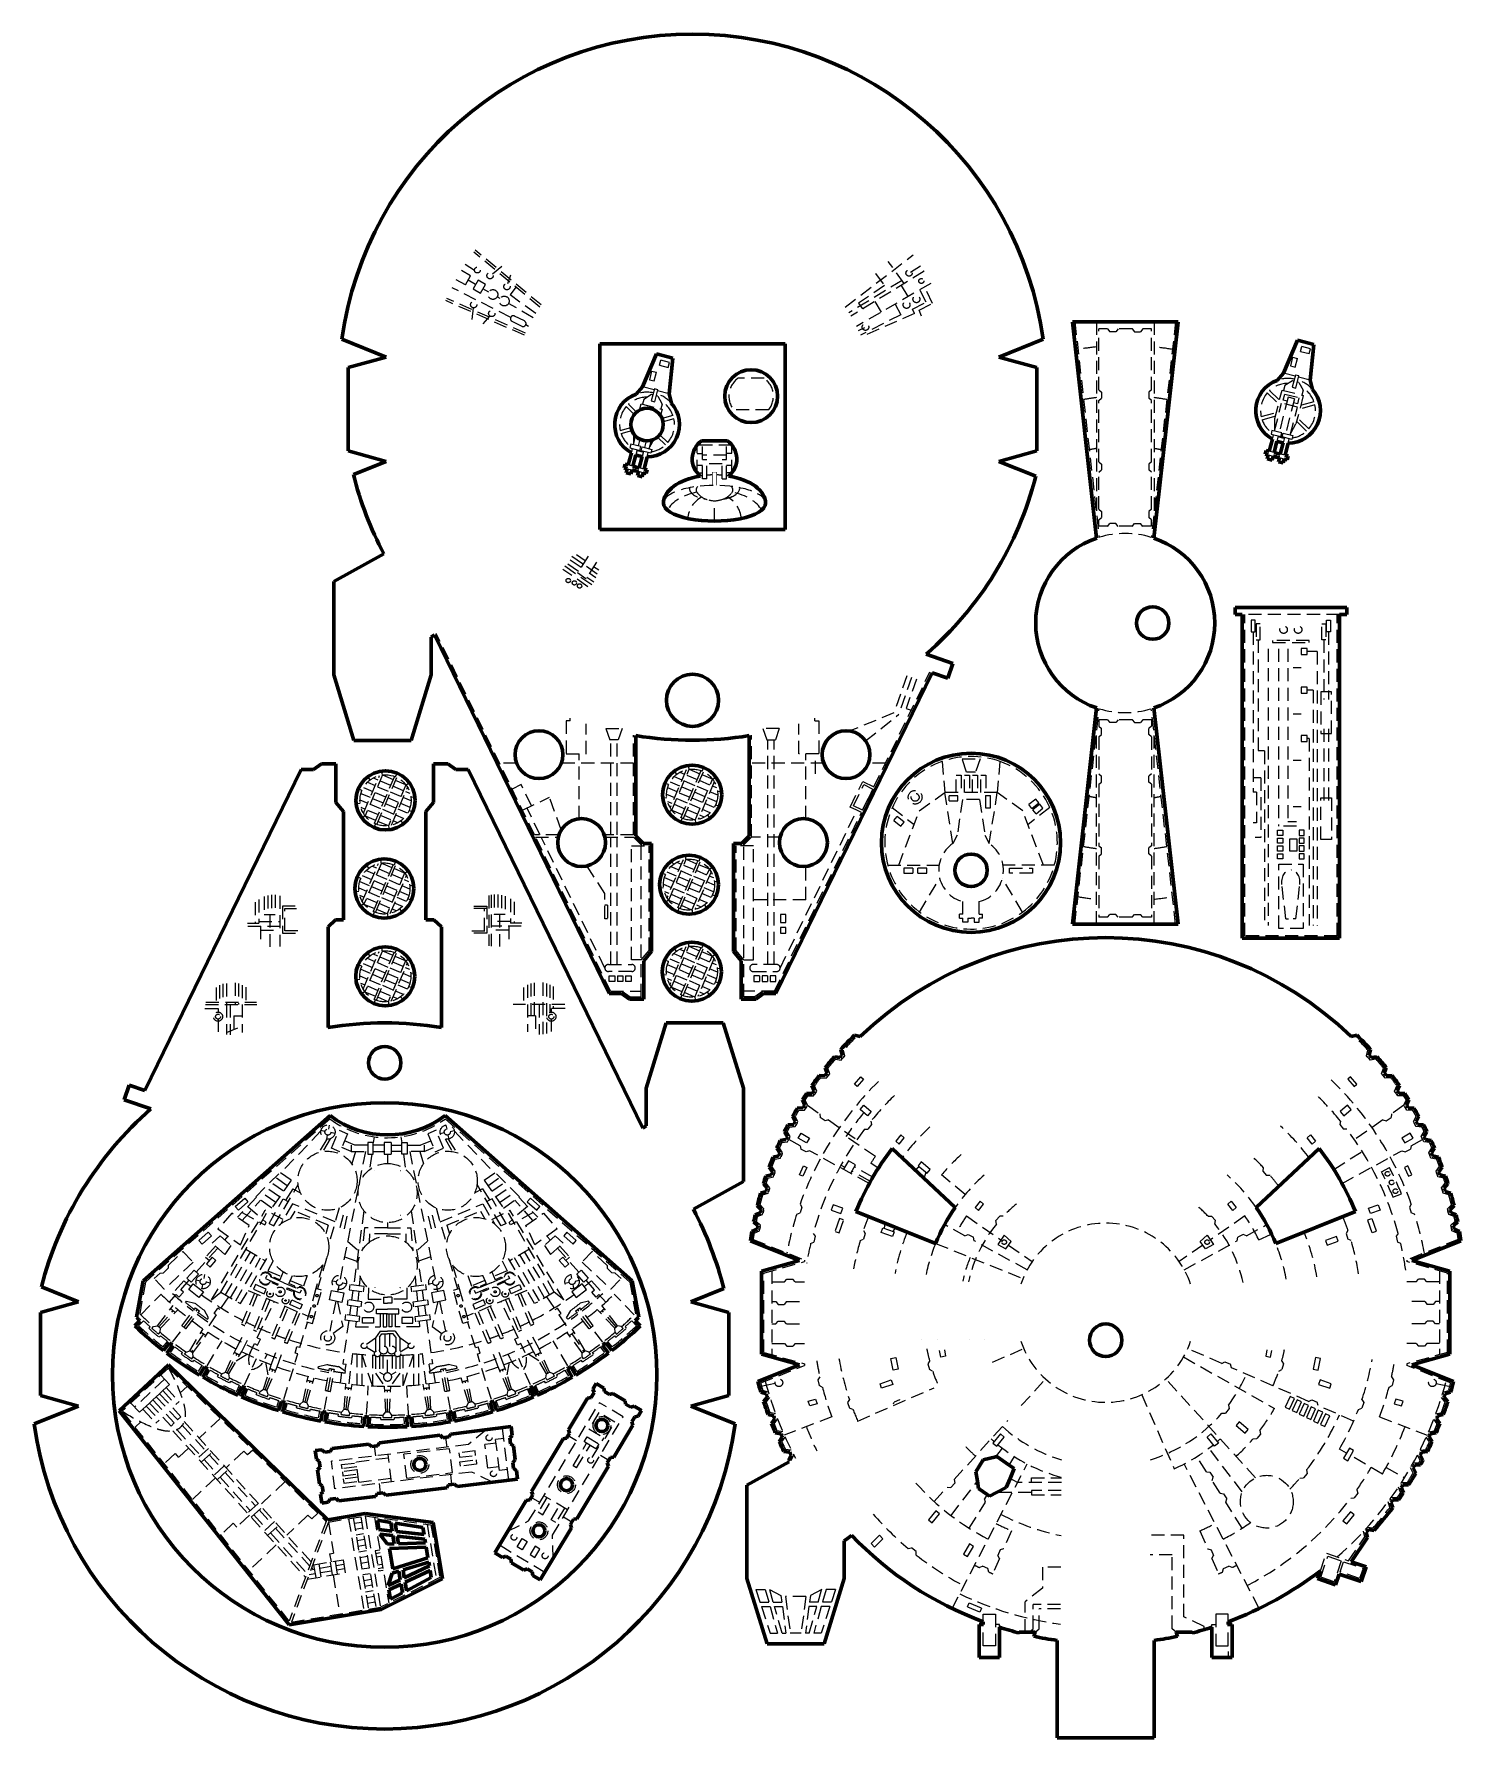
# Model space of a CAD drawing. Header units: millimetres. Extents: x -16512 to -16074, y 2140 to 2664.
import ezdxf

# ---------------------------------------------------------------- set-up
doc = ezdxf.new("R2010")
doc.units = ezdxf.units.MM
doc.linetypes.add('K5LT_BASIC', pattern=[0])
doc.linetypes.add('K5LT_DASHED', pattern=[6, 4, -2])

# ---------------------------------------------------------------- blocks, each defined once
blk = doc.blocks.new('U0')
at = {"color": 5, "linetype": 'K5LT_BASIC', "lineweight": 60, "true_color": 0x0000ff}
for p, q in [((-16281.3, 2568.48), (-16338.3, 2568.48)), ((-16338.3, 2568.48), (-16338.3, 2511.48)), ((-16281.3, 2511.48), (-16281.3, 2568.48)), ((-16338.3, 2511.48), (-16281.3, 2511.48))]:
    blk.add_line(p, q, dxfattribs=at)
blk = doc.blocks.new('U1')
at = {"color": 7, "linetype": 'K5LT_DASHED', "lineweight": 18}
for p, q in [((-16233.15, 2440.24), (-16232.32, 2430.68)), ((-16225.66, 2436.94), (-16227.01, 2441.02)), ((-16227.01, 2441.02), (-16221.5, 2441.02)), ((-16221.5, 2441.02), (-16222.85, 2436.94)), ((-16215.36, 2440.24), (-16216.19, 2430.68)), ((-16228.82, 2430.68), (-16228.82, 2436.09)), ((-16228.82, 2436.09), (-16227.28, 2436.09)), ((-16227.28, 2436.09), (-16227.28, 2430.68)), ((-16226.29, 2430.68), (-16226.29, 2436.09)), ((-16226.29, 2436.09), (-16224.75, 2436.09)), ((-16222.85, 2436.94), (-16225.66, 2436.94)), ((-16224.75, 2436.09), (-16224.75, 2430.68)), ((-16223.76, 2430.68), (-16223.76, 2436.09)), ((-16223.76, 2436.09), (-16222.22, 2436.09)), ((-16222.22, 2436.09), (-16222.22, 2430.68)), ((-16221.23, 2430.68), (-16221.23, 2436.09)), ((-16221.23, 2436.09), (-16219.69, 2436.09)), ((-16219.69, 2436.09), (-16219.69, 2430.68)), ((-16240.17, 2425.08), (-16232.32, 2430.68)), ((-16229.85, 2415.05), (-16232.32, 2430.68)), ((-16216.19, 2430.68), (-16232.32, 2430.68)), ((-16228.27, 2429.74), (-16231.01, 2429.74)), ((-16231.01, 2428.2), (-16231.01, 2429.74)), ((-16231.01, 2428.2), (-16228.27, 2428.2)), ((-16226.86, 2428.56), (-16228.5, 2417.65)), ((-16228.27, 2428.2), (-16228.27, 2429.74)), ((-16221.65, 2428.56), (-16226.86, 2428.56)), ((-16221.65, 2428.56), (-16226.86, 2428.56)), ((-16221.65, 2428.56), (-16220.01, 2417.65)), ((-16219.8, 2429.78), (-16219.8, 2425.97)), ((-16219.8, 2429.78), (-16218.27, 2429.78)), ((-16218.65, 2415.05), (-16216.19, 2430.68)), ((-16218.27, 2425.97), (-16218.27, 2429.78)), ((-16208.34, 2425.08), (-16216.19, 2430.68)), ((-16204.4, 2428.72), (-16206.54, 2427.01)), ((-16203.44, 2427.51), (-16204.4, 2428.72)), ((-16248.43, 2426.13), (-16241.77, 2420.85)), ((-16247.95, 2422.11), (-16246.99, 2423.32)), ((-16244.84, 2421.61), (-16246.99, 2423.32)), ((-16246.48, 2408.37), (-16240.17, 2425.08)), ((-16219.8, 2425.97), (-16218.27, 2425.97)), ((-16202.03, 2408.37), (-16208.34, 2425.08)), ((-16200.08, 2426.13), (-16206.74, 2420.85)), ((-16205.59, 2425.81), (-16206.54, 2427.01)), ((-16205.59, 2425.81), (-16203.44, 2427.51)), ((-16203.11, 2427.1), (-16205.26, 2425.39)), ((-16204.3, 2424.19), (-16205.26, 2425.39)), ((-16204.3, 2424.19), (-16202.16, 2425.89)), ((-16202.16, 2425.89), (-16203.11, 2427.1)), ((-16247.95, 2422.11), (-16245.8, 2420.41)), ((-16245.8, 2420.41), (-16244.84, 2421.61)), ((-16228.5, 2417.65), (-16229.85, 2415.05)), ((-16220.01, 2417.65), (-16218.65, 2415.05)), ((-16249.84, 2408.37), (-16234.08, 2408.37)), ((-16242.11, 2407.52), (-16244.85, 2407.52)), ((-16244.85, 2407.52), (-16244.85, 2405.98)), ((-16242.11, 2407.52), (-16242.11, 2405.98)), ((-16237.83, 2407.52), (-16240.57, 2407.52)), ((-16240.57, 2405.98), (-16240.57, 2407.52)), ((-16237.83, 2405.98), (-16237.83, 2407.52)), ((-16198.67, 2408.37), (-16214.43, 2408.37)), ((-16212.41, 2405.98), (-16212.41, 2407.52)), ((-16212.41, 2407.52), (-16205.39, 2407.52)), ((-16205.39, 2407.52), (-16205.39, 2405.98)), ((-16244.85, 2405.98), (-16242.11, 2405.98)), ((-16240.57, 2405.98), (-16237.83, 2405.98)), ((-16240.08, 2394.02), (-16233.87, 2404.31)), ((-16208.43, 2394.02), (-16214.63, 2404.31)), ((-16205.39, 2405.98), (-16212.41, 2405.98)), ((-16226.76, 2393.37), (-16226.76, 2397.21)), ((-16221.75, 2393.37), (-16221.75, 2397.21)), ((-16226.76, 2393.37), (-16227.76, 2393.37)), ((-16227.76, 2392.18), (-16227.76, 2393.37)), ((-16227.76, 2392.18), (-16226.76, 2392.18)), ((-16226.76, 2390.93), (-16226.76, 2392.18)), ((-16225.26, 2392.18), (-16225.26, 2390.93)), ((-16225.26, 2392.18), (-16224.25, 2392.18)), ((-16223.25, 2392.18), (-16224.25, 2392.18)), ((-16223.25, 2392.18), (-16223.25, 2390.93)), ((-16221.75, 2393.37), (-16220.75, 2393.37)), ((-16221.75, 2390.93), (-16221.75, 2392.18)), ((-16220.75, 2392.18), (-16221.75, 2392.18)), ((-16220.75, 2392.18), (-16220.75, 2393.37)), ((-16225.26, 2390.93), (-16226.76, 2390.93)), ((-16223.25, 2390.93), (-16221.75, 2390.93))]:
    blk.add_line(p, q, dxfattribs=at)
for radius in [2.11, 1.21]:
    blk.add_circle((-16241.42, 2429.26), radius, dxfattribs=at)
for centre, radius, start, end in [((-16224.25, 2415.28), 26.5, 70.3875, 306.6593), ((-16224.25, 2415.28), 26.5, 24.1852, 70.3875), ((-16224.25, 2415.28), 26.5, 306.6593, 24.1852), ((-16224.25, 2406.83), 9.94, 124.276, 255.4268), ((-16224.25, 2406.83), 9.94, 284.5732, 55.724)]:
    blk.add_arc(centre, radius, start, end, dxfattribs=at)
blk = doc.blocks.new('U2')
at = {"color": 5, "linetype": 'K5LT_BASIC', "lineweight": 60, "true_color": 0x0000ff}
for p, q in [((-16124.01, 2569.62), (-16128.31, 2559.47)), ((-16118.97, 2568.33), (-16124.01, 2569.62)), ((-16118.97, 2568.33), (-16120.09, 2557.36)), ((-16128.31, 2559.47), (-16130.27, 2557.28)), ((-16120.09, 2557.36), (-16119.42, 2554.5)), ((-16132.65, 2535.52), (-16131.7, 2539.23)), ((-16130.31, 2538.6), (-16131.2, 2535.15)), ((-16128.37, 2538.1), (-16129.26, 2534.65)), ((-16127.8, 2534.28), (-16126.85, 2537.99)), ((-16133.92, 2534.61), (-16133.62, 2535.77)), ((-16133.92, 2534.61), (-16132.95, 2534.36)), ((-16132.65, 2535.52), (-16133.62, 2535.77)), ((-16133.26, 2533.15), (-16132.95, 2534.36)), ((-16131.81, 2532.78), (-16133.26, 2533.15)), ((-16131.5, 2533.99), (-16131.81, 2532.78)), ((-16131.5, 2533.99), (-16130.52, 2533.74)), ((-16129.26, 2534.65), (-16131.2, 2535.15)), ((-16129.55, 2533.49), (-16130.52, 2533.74)), ((-16129.55, 2533.49), (-16129.86, 2532.28)), ((-16128.41, 2531.91), (-16128.1, 2533.12)), ((-16127.13, 2532.87), (-16128.1, 2533.12)), ((-16127.8, 2534.28), (-16126.83, 2534.03)), ((-16127.13, 2532.87), (-16126.83, 2534.03)), ((-16129.86, 2532.28), (-16128.41, 2531.91))]:
    blk.add_line(p, q, dxfattribs=at)
for start, end in [(109.8992, 241.05), (270.1965, 41.3473), (249.8342, 261.4123)]:
    blk.add_arc((-16126.89, 2547.93), 9.94, start, end, dxfattribs=at)
blk = doc.blocks.new('U3')
at = {"color": 7, "linetype": 'K5LT_DASHED', "lineweight": 18}
for p, q in [((-16125.48, 2564.37), (-16126.16, 2561.71)), ((-16125.48, 2564.37), (-16123.99, 2563.99)), ((-16124.67, 2561.33), (-16123.99, 2563.99)), ((-16123.02, 2566.17), (-16122.64, 2567.66)), ((-16123.02, 2566.17), (-16120.37, 2565.49)), ((-16119.99, 2566.98), (-16122.64, 2567.66)), ((-16120.37, 2565.49), (-16119.99, 2566.98)), ((-16124.73, 2558.55), (-16128.31, 2559.47)), ((-16126.16, 2561.71), (-16124.67, 2561.33)), ((-16124.64, 2558.9), (-16125.59, 2555.2)), ((-16123.58, 2558.63), (-16124.64, 2558.9)), ((-16124.52, 2554.93), (-16123.58, 2558.63)), ((-16133.26, 2553.44), (-16129.81, 2550.08)), ((-16132.56, 2554.16), (-16129.52, 2551.2)), ((-16130.97, 2545.56), (-16128.72, 2554.3)), ((-16128.72, 2554.3), (-16122.21, 2552.63)), ((-16127.91, 2555.66), (-16128.29, 2554.19)), ((-16125.56, 2557.16), (-16127.91, 2555.66)), ((-16125.59, 2555.2), (-16124.52, 2554.93)), ((-16125.12, 2557.05), (-16125.56, 2557.16)), ((-16123.61, 2556.67), (-16124.05, 2556.78)), ((-16120.09, 2557.36), (-16123.67, 2558.28)), ((-16123.61, 2556.67), (-16122.27, 2554.22)), ((-16122.27, 2554.22), (-16122.65, 2552.74)), ((-16131.06, 2541.74), (-16128.86, 2550.32)), ((-16126.86, 2552.07), (-16129.61, 2541.36)), ((-16124.01, 2549.07), (-16128.86, 2550.32)), ((-16128.36, 2551.22), (-16127.89, 2553.06)), ((-16127.16, 2550.91), (-16128.36, 2551.22)), ((-16127.89, 2553.06), (-16123.54, 2551.95)), ((-16124.92, 2551.58), (-16127.66, 2540.87)), ((-16124.92, 2551.58), (-16126.86, 2552.07)), ((-16126.21, 2540.49), (-16124.01, 2549.07)), ((-16124.01, 2550.11), (-16125.22, 2550.41)), ((-16122.21, 2552.63), (-16124.45, 2543.89)), ((-16123.54, 2551.95), (-16124.01, 2550.11)), ((-16118.66, 2549.73), (-16123.29, 2548.43)), ((-16118.93, 2550.7), (-16123, 2549.55)), ((-16135.12, 2546.13), (-16130.48, 2547.44)), ((-16134.85, 2545.17), (-16130.77, 2546.32)), ((-16130.96, 2542.33), (-16130.97, 2545.56)), ((-16126.01, 2541.06), (-16124.45, 2543.89)), ((-16121.21, 2541.7), (-16124.25, 2544.67)), ((-16120.51, 2542.42), (-16123.97, 2545.78)), ((-16131.82, 2541.93), (-16132.12, 2540.78)), ((-16132.12, 2540.78), (-16129.14, 2540.01)), ((-16128.84, 2541.17), (-16131.82, 2541.93)), ((-16131.7, 2539.23), (-16131.35, 2540.58)), ((-16129.9, 2540.21), (-16130.31, 2538.6)), ((-16129.14, 2540.01), (-16128.84, 2541.17)), ((-16128.72, 2539.91), (-16128.42, 2541.06)), ((-16125.75, 2539.14), (-16128.72, 2539.91)), ((-16128.42, 2541.06), (-16125.45, 2540.3)), ((-16127.96, 2539.71), (-16128.37, 2538.1)), ((-16126.85, 2537.99), (-16126.51, 2539.34)), ((-16125.45, 2540.3), (-16125.75, 2539.14)), ((-16132.95, 2534.36), (-16131.5, 2533.99)), ((-16131.2, 2535.15), (-16132.65, 2535.52)), ((-16130.52, 2533.74), (-16130.23, 2534.9)), ((-16128.1, 2533.12), (-16129.55, 2533.49)), ((-16127.8, 2534.28), (-16129.26, 2534.65))]:
    blk.add_line(p, q, dxfattribs=at)
for radius, start, end in [(8.43, 139.1434, 192.3391), (8.43, 89.5566, 132.3391), (9.94, 78.8027, 109.8992), (9.94, 41.3473, 72.4438), (8.43, 19.1434, 61.6899), (8.43, 319.1434, 12.3391), (8.43, 199.1434, 232.6537), (8.43, 248.7866, 262.4599), (8.43, 278.5929, 312.3391)]:
    blk.add_arc((-16126.89, 2547.93), radius, start, end, dxfattribs=at)
blk = doc.blocks.new('U4')
at = {"color": 5, "linetype": 'K5LT_BASIC', "lineweight": 60, "true_color": 0x0000ff}
for p, q in [((-16423.74, 2439.49), (-16426.16, 2437.76)), ((-16419.33, 2439.49), (-16423.74, 2439.49)), ((-16419.33, 2427.69), (-16419.33, 2439.49)), ((-16384.94, 2439.49), (-16389.36, 2439.49)), ((-16389.36, 2439.49), (-16389.36, 2427.69)), ((-16382.52, 2437.76), (-16384.94, 2439.49)), ((-16429.98, 2437.76), (-16477.96, 2339.23)), ((-16426.16, 2437.76), (-16429.98, 2437.76)), ((-16378.71, 2437.76), (-16382.52, 2437.76)), ((-16325.05, 2327.6), (-16378.71, 2437.76)), ((-16416.95, 2424.86), (-16419.33, 2427.69)), ((-16389.36, 2427.69), (-16391.73, 2424.86)), ((-16416.95, 2391.66), (-16416.95, 2424.86)), ((-16391.73, 2424.86), (-16391.73, 2391.66)), ((-16421.75, 2389.44), (-16419.47, 2391.66)), ((-16419.47, 2391.66), (-16416.95, 2391.66)), ((-16391.73, 2391.66), (-16389.21, 2391.66)), ((-16389.21, 2391.66), (-16386.93, 2389.44)), ((-16421.75, 2358.56), (-16421.75, 2389.44)), ((-16386.93, 2389.44), (-16386.93, 2358.56)), ((-16317.9, 2360.04), (-16324.07, 2339.92)), ((-16300.35, 2360.04), (-16317.9, 2360.04)), ((-16294.18, 2339.92), (-16300.35, 2360.04)), ((-16482.77, 2340.89), (-16484.33, 2336.37)), ((-16477.96, 2339.23), (-16482.77, 2340.89)), ((-16324.07, 2339.92), (-16324.07, 2328.32)), ((-16294.18, 2311.23), (-16294.18, 2339.92)), ((-16484.33, 2336.37), (-16476.13, 2333.54)), ((-16324.07, 2328.32), (-16325.05, 2327.6)), ((-16309.53, 2302.73), (-16294.18, 2311.23)), ((-16509.78, 2278.89), (-16498.4, 2274.34)), ((-16310.28, 2274.34), (-16300.18, 2278.38)), ((-16498.4, 2274.34), (-16510.08, 2271.08)), ((-16510.08, 2271.08), (-16510.08, 2245.57)), ((-16298.6, 2271.08), (-16310.28, 2274.34)), ((-16298.6, 2245.57), (-16298.6, 2271.08)), ((-16510.08, 2245.57), (-16498.4, 2242.31)), ((-16310.28, 2242.31), (-16298.6, 2245.57)), ((-16498.4, 2242.31), (-16512.03, 2236.86)), ((-16296.66, 2236.86), (-16310.28, 2242.31))]:
    blk.add_line(p, q, dxfattribs=at)
for centre, radius in [((-16404.34, 2347.72), 5), ((-16404.34, 2251.86), 83.61)]:
    blk.add_circle(centre, radius, dxfattribs=at)
for centre, radius, start, end in [((-16404.34, 2251.86), 108.11, 80.7316, 99.2684), ((-16405.05, 2252.08), 108.11, 131.1082, 165.6435), ((-16405.05, 2252.08), 108.11, 14.0762, 27.9362), ((-16404.34, 2251.86), 108.72, 187.9308, 352.0692)]:
    blk.add_arc(centre, radius, start, end, dxfattribs=at)
blk = doc.blocks.new('U5')
at = {"color": 7, "linetype": 'K5LT_DASHED', "lineweight": 18}
for p, q in [((-16444.07, 2397.01), (-16444.07, 2390.55)), ((-16442.98, 2397.9), (-16442.98, 2390.55)), ((-16441.37, 2398.74), (-16441.37, 2393.27)), ((-16440.25, 2399.08), (-16440.25, 2393.27)), ((-16439.12, 2399.25), (-16439.12, 2393.27)), ((-16438, 2399.27), (-16438, 2393.27)), ((-16436.54, 2399.04), (-16436.54, 2383.47)), ((-16372.34, 2399.14), (-16372.34, 2383.65)), ((-16371.6, 2399.3), (-16371.6, 2383.49)), ((-16370.68, 2399.41), (-16370.68, 2393.27)), ((-16369.56, 2399.39), (-16369.56, 2393.27)), ((-16368.44, 2399.22), (-16368.44, 2393.27)), ((-16367.31, 2398.87), (-16367.31, 2393.27)), ((-16365.71, 2398.02), (-16365.71, 2390.55)), ((-16364.61, 2397.12), (-16364.61, 2390.55)), ((-16442.98, 2391.07), (-16436.54, 2391.07)), ((-16441.37, 2393.27), (-16440.25, 2393.27)), ((-16440.25, 2393.27), (-16439.12, 2393.27)), ((-16439.62, 2393.27), (-16439.62, 2383.31)), ((-16439.12, 2393.27), (-16438, 2393.27)), ((-16435.7, 2395.82), (-16435.7, 2387.52)), ((-16431.88, 2395.82), (-16435.7, 2395.82)), ((-16434.96, 2388.26), (-16434.96, 2395.08)), ((-16434.96, 2395.08), (-16431.43, 2395.08)), ((-16372.98, 2395.08), (-16377.36, 2395.08)), ((-16376.92, 2395.82), (-16372.98, 2395.82)), ((-16373.72, 2388.26), (-16373.72, 2395.08)), ((-16372.98, 2395.82), (-16372.98, 2387.52)), ((-16365.71, 2391.07), (-16371.6, 2391.07)), ((-16369.56, 2393.27), (-16370.68, 2393.27)), ((-16368.44, 2393.27), (-16369.56, 2393.27)), ((-16369.07, 2393.27), (-16369.07, 2383.45)), ((-16367.31, 2393.27), (-16368.44, 2393.27)), ((-16446.48, 2390.55), (-16442.98, 2390.55)), ((-16446.35, 2389.66), (-16436.54, 2389.66)), ((-16442.48, 2389.66), (-16442.48, 2384.23)), ((-16442.48, 2388.44), (-16436.54, 2388.44)), ((-16435.7, 2387.52), (-16431.38, 2387.52)), ((-16431.03, 2388.26), (-16434.96, 2388.26)), ((-16377.62, 2388.26), (-16372.98, 2388.26)), ((-16372.98, 2387.52), (-16377.26, 2387.52)), ((-16362.4, 2389.66), (-16371.6, 2389.66)), ((-16366.2, 2388.44), (-16371.6, 2388.44)), ((-16366.2, 2389.66), (-16366.2, 2384.45)), ((-16362.25, 2390.55), (-16365.71, 2390.55)), ((-16456.11, 2370.89), (-16456.11, 2366.34)), ((-16455.06, 2371.51), (-16455.06, 2366.34)), ((-16454.09, 2371.92), (-16454.09, 2366.34)), ((-16452.97, 2372.11), (-16452.97, 2365.6)), ((-16450.27, 2372.25), (-16450.27, 2365.6)), ((-16449.19, 2372.07), (-16449.19, 2365.6)), ((-16448.16, 2371.55), (-16448.16, 2365.6)), ((-16446.95, 2370.93), (-16446.95, 2366.34)), ((-16361.73, 2370.88), (-16361.73, 2365.6)), ((-16360.52, 2371.62), (-16360.52, 2357.2)), ((-16359.49, 2372.03), (-16359.49, 2362.12)), ((-16358.42, 2372.31), (-16358.42, 2362.12)), ((-16355.72, 2372.33), (-16355.72, 2356.49)), ((-16354.6, 2372.07), (-16354.6, 2356.75)), ((-16353.62, 2371.7), (-16353.62, 2363.24)), ((-16352.57, 2371.11), (-16352.57, 2364.4)), ((-16459.42, 2365.6), (-16443.58, 2365.6)), ((-16459.27, 2366.34), (-16443.74, 2366.34)), ((-16452.97, 2365.6), (-16452.97, 2356.43)), ((-16451.8, 2365.6), (-16451.8, 2356.3)), ((-16448.16, 2365.6), (-16448.16, 2357.02)), ((-16349.05, 2365.6), (-16364.92, 2365.6)), ((-16356.88, 2365.6), (-16356.88, 2356.38)), ((-16459.53, 2364.4), (-16455.52, 2364.4)), ((-16455.52, 2364.4), (-16455.52, 2363.32)), ((-16455.52, 2361.15), (-16455.52, 2357.27)), ((-16450.66, 2362.12), (-16448.16, 2362.12)), ((-16450.66, 2362.12), (-16450.66, 2356.34)), ((-16358.02, 2362.12), (-16360.52, 2362.12)), ((-16358.02, 2362.12), (-16358.02, 2356.45)), ((-16348.96, 2364.4), (-16353.16, 2364.4)), ((-16353.16, 2364.4), (-16353.16, 2363.32)), ((-16353.16, 2361.15), (-16353.16, 2357.35)), ((-16452.97, 2356.99), (-16449.41, 2358.45))]:
    blk.add_line(p, q, dxfattribs=at)
for centre, radius in [((-16455.52, 2361.9), 1.41), ((-16455.52, 2361.9), 0.757), ((-16353.16, 2361.9), 1.41), ((-16353.16, 2361.9), 0.757)]:
    blk.add_circle(centre, radius, dxfattribs=at)
blk = doc.blocks.new('U6')
at = {"color": 5, "linetype": 'K5LT_BASIC', "lineweight": 60, "true_color": 0x0000ff}
for p, q in [((-16478.55, 2280.81), (-16421.1, 2331.53)), ((-16328.34, 2280.81), (-16385.8, 2331.53)), ((-16480.57, 2269.56), (-16478.55, 2280.81)), ((-16326.32, 2269.56), (-16328.34, 2280.81)), ((-16481.05, 2266.9), (-16479.5, 2268.53)), ((-16325.85, 2266.9), (-16327.39, 2268.53)), ((-16472.27, 2259.35), (-16470.43, 2261.7)), ((-16471.28, 2258.59), (-16469.49, 2260.98)), ((-16335.61, 2258.59), (-16337.4, 2260.98)), ((-16334.62, 2259.35), (-16336.46, 2261.7)), ((-16461.26, 2251.82), (-16459.7, 2254.36)), ((-16460.18, 2251.18), (-16458.69, 2253.76)), ((-16346.71, 2251.18), (-16348.2, 2253.76)), ((-16345.63, 2251.82), (-16347.19, 2254.36)), ((-16449.43, 2245.64), (-16448.19, 2248.35)), ((-16448.28, 2245.13), (-16447.11, 2247.88)), ((-16358.61, 2245.13), (-16359.79, 2247.88)), ((-16357.47, 2245.64), (-16358.71, 2248.35)), ((-16436.94, 2240.91), (-16436.03, 2243.75)), ((-16435.74, 2240.54), (-16434.91, 2243.41)), ((-16423.99, 2237.7), (-16423.42, 2240.63)), ((-16422.76, 2237.47), (-16422.26, 2240.42)), ((-16384.14, 2237.47), (-16384.63, 2240.42)), ((-16382.9, 2237.7), (-16383.47, 2240.63)), ((-16371.15, 2240.54), (-16371.99, 2243.41)), ((-16369.95, 2240.91), (-16370.86, 2243.75)), ((-16410.75, 2236.04), (-16410.53, 2239.01)), ((-16409.49, 2235.96), (-16409.35, 2238.94)), ((-16397.4, 2235.96), (-16397.54, 2238.94)), ((-16396.15, 2236.04), (-16396.36, 2239.01))]:
    blk.add_line(p, q, dxfattribs=at)
for centre, radius, start, end in [((-16403.45, 2354.76), 29.18, 232.7736, 307.2264), ((-16403.45, 2348.16), 112.36, 226.3173, 232.2234), ((-16403.45, 2348.3), 110.22, 225.5953, 226.3685), ((-16403.45, 2348.16), 112.36, 307.7766, 313.6827), ((-16403.45, 2348.3), 110.22, 313.6315, 314.4047), ((-16403.45, 2348.16), 109.37, 232.2343, 232.8518), ((-16403.45, 2348.16), 109.37, 307.1482, 307.7657), ((-16403.45, 2348.16), 112.36, 232.8627, 239.0337), ((-16403.45, 2348.16), 112.36, 300.9663, 307.1373), ((-16403.45, 2348.16), 112.36, 239.6731, 245.8441), ((-16403.45, 2348.16), 109.37, 239.0447, 239.6622), ((-16403.45, 2348.16), 112.36, 294.1559, 300.3269), ((-16403.45, 2348.16), 109.37, 300.3378, 300.9553), ((-16403.45, 2348.16), 112.36, 246.4834, 252.6545), ((-16403.45, 2348.16), 109.37, 245.855, 246.4725), ((-16403.45, 2348.16), 112.36, 287.3455, 293.5166), ((-16403.45, 2348.16), 109.37, 293.5275, 294.145), ((-16403.45, 2348.16), 109.37, 252.6654, 253.2829), ((-16403.45, 2348.16), 112.36, 253.2938, 259.4648), ((-16403.45, 2348.16), 109.37, 259.4757, 260.0932), ((-16403.45, 2348.16), 109.37, 279.9068, 280.5243), ((-16403.45, 2348.16), 112.36, 280.5352, 286.7062), ((-16403.45, 2348.16), 109.37, 286.7171, 287.3346), ((-16403.45, 2348.16), 112.36, 260.1041, 266.2752), ((-16403.45, 2348.16), 109.37, 266.2861, 266.9036), ((-16403.45, 2348.16), 112.36, 266.9145, 273.0855), ((-16403.45, 2348.16), 109.37, 273.0964, 273.7139), ((-16403.45, 2348.16), 112.36, 273.7248, 279.8959)]:
    blk.add_arc(centre, radius, start, end, dxfattribs=at)
blk = doc.blocks.new('U7')
at = {"color": 7, "linetype": 'K5LT_DASHED', "lineweight": 18}
for p, q in [((-16421.12, 2330.47), (-16477.83, 2280.4)), ((-16421.35, 2328.61), (-16421.59, 2327.37)), ((-16385.77, 2330.47), (-16329.06, 2280.4)), ((-16385.54, 2328.61), (-16385.3, 2327.37)), ((-16423.94, 2326.79), (-16436.24, 2313.9)), ((-16422.07, 2324.29), (-16424.55, 2320.22)), ((-16422.69, 2326.64), (-16423.92, 2326.89)), ((-16421.09, 2324.38), (-16423.37, 2320.46)), ((-16421.96, 2325.54), (-16422.2, 2324.31)), ((-16419.63, 2326.03), (-16420.86, 2326.28)), ((-16420.66, 2321.52), (-16418.33, 2326.99)), ((-16418.33, 2326.99), (-16415.77, 2325.89)), ((-16415.77, 2325.89), (-16418.1, 2320.42)), ((-16413.49, 2322.39), (-16416.68, 2323.75)), ((-16407.83, 2323.29), (-16409.5, 2323.29)), ((-16409.5, 2323.29), (-16409.5, 2319.63)), ((-16407.57, 2325), (-16407.83, 2323.13)), ((-16407.83, 2319.63), (-16407.83, 2323.29)), ((-16402.36, 2323.29), (-16404.53, 2323.29)), ((-16404.53, 2323.29), (-16404.53, 2319.63)), ((-16402.36, 2323.29), (-16402.36, 2319.63)), ((-16399.33, 2325), (-16399.07, 2323.13)), ((-16399.07, 2319.63), (-16399.07, 2323.29)), ((-16399.07, 2323.29), (-16397.39, 2323.29)), ((-16397.39, 2323.29), (-16397.39, 2319.63)), ((-16393.41, 2322.39), (-16390.21, 2323.75)), ((-16388.57, 2326.99), (-16391.12, 2325.89)), ((-16391.12, 2325.89), (-16388.79, 2320.42)), ((-16386.23, 2321.52), (-16388.57, 2326.99)), ((-16387.27, 2326.03), (-16386.03, 2326.28)), ((-16385.8, 2324.38), (-16383.53, 2320.46)), ((-16384.94, 2325.54), (-16384.69, 2324.31)), ((-16384.83, 2324.29), (-16382.34, 2320.22)), ((-16384.2, 2326.64), (-16382.97, 2326.89)), ((-16382.95, 2326.79), (-16370.65, 2313.9)), ((-16418.1, 2320.42), (-16420.66, 2321.52)), ((-16410.25, 2320.52), (-16418.06, 2281.19)), ((-16414.68, 2320.52), (-16417.54, 2321.74)), ((-16409.5, 2322.39), (-16414.68, 2322.39)), ((-16414.68, 2322.39), (-16414.68, 2320.52)), ((-16414.68, 2320.52), (-16409.5, 2320.52)), ((-16413.32, 2320.52), (-16414.44, 2316.65)), ((-16409.5, 2319.63), (-16407.83, 2319.63)), ((-16408.31, 2319.63), (-16408.96, 2314.93)), ((-16404.53, 2322.39), (-16407.83, 2322.39)), ((-16407.83, 2320.52), (-16404.53, 2320.52)), ((-16404.53, 2319.63), (-16402.36, 2319.63)), ((-16403.45, 2319.63), (-16403.45, 2316.8)), ((-16402.36, 2322.39), (-16399.07, 2322.39)), ((-16399.07, 2320.52), (-16402.36, 2320.52)), ((-16397.39, 2319.63), (-16399.07, 2319.63)), ((-16398.58, 2319.63), (-16397.93, 2314.93)), ((-16397.39, 2322.39), (-16392.21, 2322.39)), ((-16392.21, 2320.52), (-16397.39, 2320.52)), ((-16396.64, 2320.52), (-16388.83, 2281.19)), ((-16393.57, 2320.52), (-16392.46, 2316.65)), ((-16392.21, 2322.39), (-16392.21, 2320.52)), ((-16392.21, 2320.52), (-16389.35, 2321.74)), ((-16388.79, 2320.42), (-16386.23, 2321.52)), ((-16443.95, 2306.57), (-16436.47, 2314.05)), ((-16433.06, 2311.69), (-16436.47, 2314.05)), ((-16373.83, 2311.69), (-16370.43, 2314.05)), ((-16362.94, 2306.57), (-16370.43, 2314.05)), ((-16437.81, 2304.84), (-16442.45, 2308.06)), ((-16436.62, 2306.56), (-16440.96, 2309.56)), ((-16435.43, 2308.27), (-16439.46, 2311.06)), ((-16433.06, 2311.69), (-16438.99, 2303.13)), ((-16438.36, 2297.65), (-16430.91, 2310.3)), ((-16434.25, 2309.98), (-16437.96, 2312.55)), ((-16432.6, 2309.03), (-16434.76, 2305.54)), ((-16432.6, 2309.03), (-16430.21, 2307.81)), ((-16374.29, 2309.03), (-16376.69, 2307.81)), ((-16368.54, 2297.65), (-16375.98, 2310.3)), ((-16374.29, 2309.03), (-16372.13, 2305.54)), ((-16373.83, 2311.69), (-16367.9, 2303.13)), ((-16372.64, 2309.98), (-16368.93, 2312.55)), ((-16371.46, 2308.27), (-16367.43, 2311.06)), ((-16370.27, 2306.56), (-16365.94, 2309.56)), ((-16369.09, 2304.84), (-16364.44, 2308.06)), ((-16457.54, 2274.92), (-16441.03, 2302.45)), ((-16450.22, 2303.6), (-16447.34, 2306.15)), ((-16449.24, 2302.49), (-16450.22, 2303.6)), ((-16443.73, 2306.41), (-16449.57, 2300.29)), ((-16446.35, 2305.04), (-16449.24, 2302.49)), ((-16448.1, 2299.25), (-16442.49, 2305.55)), ((-16447.34, 2306.15), (-16446.35, 2305.04)), ((-16446.4, 2303.61), (-16440.76, 2298.72)), ((-16438.99, 2303.13), (-16443.95, 2306.57)), ((-16435.47, 2299.62), (-16441.03, 2302.45)), ((-16439.83, 2298.4), (-16435.53, 2305.93)), ((-16432.67, 2304.44), (-16436.27, 2298.23)), ((-16435.53, 2305.93), (-16433.96, 2305.13)), ((-16431.94, 2302.21), (-16433.34, 2299.8)), ((-16419.57, 2298.85), (-16432.67, 2304.44)), ((-16421.68, 2297.83), (-16431.94, 2302.21)), ((-16418.32, 2303.16), (-16421.56, 2291.95)), ((-16410.71, 2302.28), (-16413.87, 2279.45)), ((-16396.18, 2302.28), (-16393.02, 2279.45)), ((-16388.57, 2303.16), (-16385.34, 2291.95)), ((-16387.33, 2298.85), (-16374.23, 2304.44)), ((-16385.21, 2297.83), (-16374.95, 2302.21)), ((-16374.95, 2302.21), (-16373.55, 2299.8)), ((-16374.23, 2304.44), (-16370.62, 2298.23)), ((-16371.36, 2305.93), (-16372.94, 2305.13)), ((-16371.43, 2299.62), (-16365.86, 2302.45)), ((-16367.06, 2298.4), (-16371.36, 2305.93)), ((-16367.9, 2303.13), (-16362.94, 2306.57)), ((-16360.49, 2303.61), (-16366.13, 2298.72)), ((-16349.35, 2274.92), (-16365.86, 2302.45)), ((-16358.79, 2299.25), (-16364.4, 2305.55)), ((-16363.16, 2306.41), (-16357.32, 2300.29)), ((-16359.56, 2306.15), (-16360.54, 2305.04)), ((-16360.54, 2305.04), (-16357.65, 2302.49)), ((-16356.67, 2303.6), (-16359.56, 2306.15)), ((-16357.65, 2302.49), (-16356.67, 2303.6)), ((-16451.3, 2301.52), (-16455.54, 2296.71)), ((-16454.63, 2277.29), (-16440.28, 2302.06)), ((-16445.94, 2297.72), (-16451.3, 2301.52)), ((-16448.65, 2291.83), (-16445.94, 2297.72)), ((-16448.15, 2301.78), (-16441.2, 2297.96)), ((-16441.2, 2297.96), (-16440.76, 2298.72)), ((-16439.83, 2298.4), (-16438.36, 2297.65)), ((-16421.68, 2297.83), (-16422.45, 2295.15)), ((-16417.1, 2300.95), (-16418.38, 2295.85)), ((-16415.92, 2300.67), (-16417.09, 2295.54)), ((-16410.57, 2297.01), (-16411.17, 2290.24)), ((-16403.45, 2297.01), (-16410.57, 2297.01)), ((-16403.45, 2298.65), (-16403.45, 2297.01)), ((-16403.45, 2297.01), (-16396.33, 2297.01)), ((-16396.33, 2297.01), (-16395.72, 2290.24)), ((-16390.97, 2300.67), (-16389.8, 2295.54)), ((-16389.8, 2300.95), (-16388.51, 2295.85)), ((-16385.21, 2297.83), (-16384.44, 2295.15)), ((-16367.06, 2298.4), (-16368.54, 2297.65)), ((-16352.26, 2277.29), (-16366.61, 2302.06)), ((-16365.69, 2297.96), (-16366.13, 2298.72)), ((-16358.74, 2301.78), (-16365.69, 2297.96)), ((-16360.95, 2297.72), (-16355.59, 2301.52)), ((-16358.24, 2291.83), (-16360.95, 2297.72)), ((-16355.59, 2301.52), (-16351.35, 2296.71)), ((-16461.4, 2293.12), (-16458.51, 2295.67)), ((-16460.42, 2292.01), (-16461.4, 2293.12)), ((-16457.53, 2294.56), (-16460.42, 2292.01)), ((-16458.51, 2295.67), (-16457.53, 2294.56)), ((-16457.34, 2292.36), (-16454.9, 2294.54)), ((-16453.44, 2288.88), (-16457.34, 2292.36)), ((-16455.54, 2296.71), (-16448.65, 2291.83)), ((-16454.9, 2294.54), (-16451.63, 2291.63)), ((-16453.45, 2293.25), (-16452.37, 2294.46)), ((-16415.72, 2292.98), (-16412.41, 2290.02)), ((-16409.03, 2295.24), (-16409.08, 2292.6)), ((-16403.45, 2295.24), (-16409.03, 2295.24)), ((-16403.45, 2295.24), (-16397.87, 2295.24)), ((-16397.87, 2295.24), (-16397.82, 2292.6)), ((-16391.17, 2292.98), (-16394.48, 2290.02)), ((-16351.35, 2296.71), (-16358.24, 2291.83)), ((-16352, 2294.54), (-16355.26, 2291.63)), ((-16353.44, 2293.25), (-16354.52, 2294.46)), ((-16353.46, 2288.88), (-16349.56, 2292.36)), ((-16349.56, 2292.36), (-16352, 2294.54)), ((-16348.38, 2295.67), (-16349.36, 2294.56)), ((-16349.36, 2294.56), (-16346.47, 2292.01)), ((-16345.49, 2293.12), (-16348.38, 2295.67)), ((-16346.47, 2292.01), (-16345.49, 2293.12)), ((-16463.2, 2286.51), (-16472.03, 2278.17)), ((-16470.85, 2285.5), (-16466.3, 2289.8)), ((-16466.3, 2289.8), (-16463.2, 2286.51)), ((-16462.2, 2283.44), (-16455.62, 2290.82)), ((-16456.3, 2291.43), (-16459.34, 2288.02)), ((-16459.34, 2288.02), (-16458.19, 2287)), ((-16457.3, 2288), (-16459.08, 2285.99)), ((-16457.95, 2284.99), (-16456.17, 2286.99)), ((-16456.17, 2286.99), (-16457.3, 2288)), ((-16451.63, 2291.63), (-16453.44, 2288.88)), ((-16453.2, 2276.45), (-16445.58, 2289.61)), ((-16451.67, 2275.56), (-16444.05, 2288.72)), ((-16450.08, 2274.63), (-16442.45, 2287.79)), ((-16448.6, 2273.77), (-16439.52, 2289.46)), ((-16447.01, 2290.45), (-16440.98, 2286.93)), ((-16438.62, 2286.9), (-16440.19, 2283.83)), ((-16422.25, 2287.58), (-16424.94, 2278.26)), ((-16416.69, 2288.09), (-16412.85, 2286.81)), ((-16390.2, 2288.09), (-16394.04, 2286.81)), ((-16384.64, 2287.58), (-16381.95, 2278.26)), ((-16368.27, 2286.9), (-16366.7, 2283.83)), ((-16358.29, 2273.77), (-16367.38, 2289.46)), ((-16359.88, 2290.45), (-16365.91, 2286.93)), ((-16356.82, 2274.63), (-16364.44, 2287.79)), ((-16355.22, 2275.56), (-16362.85, 2288.72)), ((-16353.69, 2276.45), (-16361.32, 2289.61)), ((-16355.26, 2291.63), (-16353.46, 2288.88)), ((-16344.69, 2283.44), (-16351.28, 2290.82)), ((-16350.73, 2286.99), (-16349.6, 2288)), ((-16348.94, 2284.99), (-16350.73, 2286.99)), ((-16350.59, 2291.43), (-16347.55, 2288.02)), ((-16349.6, 2288), (-16347.81, 2285.99)), ((-16347.55, 2288.02), (-16348.7, 2287)), ((-16340.59, 2289.8), (-16343.69, 2286.51)), ((-16343.69, 2286.51), (-16334.87, 2278.17)), ((-16336.05, 2285.5), (-16340.59, 2289.8)), ((-16475.13, 2281.45), (-16473.34, 2283.14)), ((-16472.03, 2278.17), (-16475.13, 2281.45)), ((-16473.34, 2283.14), (-16472.27, 2283.27)), ((-16472.27, 2283.27), (-16470.85, 2284.62)), ((-16470.85, 2285.5), (-16470.85, 2284.62)), ((-16462.87, 2284.03), (-16465.08, 2281.56)), ((-16465.08, 2281.56), (-16463.74, 2280.36)), ((-16463.74, 2280.36), (-16461.53, 2282.84)), ((-16461.53, 2282.84), (-16462.87, 2284.03)), ((-16459.68, 2282.68), (-16459.93, 2281.44)), ((-16459.08, 2285.99), (-16457.95, 2284.99)), ((-16440.52, 2282.42), (-16440.93, 2281.47)), ((-16440.93, 2281.47), (-16435.69, 2279.21)), ((-16435.28, 2280.16), (-16440.52, 2282.42)), ((-16440.19, 2283.83), (-16436.1, 2282.09)), ((-16438.31, 2281.87), (-16438.46, 2281.53)), ((-16438.31, 2281.87), (-16436.52, 2281.1)), ((-16435.49, 2283.5), (-16436.52, 2281.1)), ((-16432.73, 2282.32), (-16433.76, 2279.92)), ((-16428.11, 2282.42), (-16429.24, 2279.16)), ((-16423.37, 2285.65), (-16425.46, 2278.4)), ((-16411.9, 2282.16), (-16412.16, 2279.22)), ((-16395, 2282.16), (-16394.73, 2279.22)), ((-16383.52, 2285.65), (-16381.43, 2278.4)), ((-16378.78, 2282.42), (-16377.65, 2279.16)), ((-16374.16, 2282.32), (-16373.14, 2279.92)), ((-16371.61, 2280.16), (-16366.37, 2282.42)), ((-16371.4, 2283.5), (-16370.37, 2281.1)), ((-16365.96, 2281.47), (-16371.2, 2279.21)), ((-16366.7, 2283.83), (-16370.79, 2282.09)), ((-16368.58, 2281.87), (-16370.37, 2281.1)), ((-16368.58, 2281.87), (-16368.43, 2281.53)), ((-16366.37, 2282.42), (-16365.96, 2281.47)), ((-16347.81, 2285.99), (-16348.94, 2284.99)), ((-16347.21, 2282.68), (-16346.97, 2281.44)), ((-16345.36, 2282.84), (-16344.02, 2284.03)), ((-16343.15, 2280.36), (-16345.36, 2282.84)), ((-16344.02, 2284.03), (-16341.81, 2281.56)), ((-16341.81, 2281.56), (-16343.15, 2280.36)), ((-16336.05, 2285.5), (-16336.05, 2284.62)), ((-16334.62, 2283.27), (-16336.05, 2284.62)), ((-16334.87, 2278.17), (-16331.76, 2281.45)), ((-16333.55, 2283.14), (-16334.62, 2283.27)), ((-16331.76, 2281.45), (-16333.55, 2283.14)), ((-16477.83, 2280.4), (-16479.57, 2270.66)), ((-16479.22, 2270.32), (-16473.04, 2276.67)), ((-16470.42, 2274.21), (-16468.36, 2276.52)), ((-16466.05, 2280.77), (-16469.52, 2276.88)), ((-16467.53, 2275.79), (-16468.36, 2276.52)), ((-16467.53, 2275.79), (-16466.17, 2277.32)), ((-16467, 2278.05), (-16464.41, 2280.96)), ((-16466.17, 2277.32), (-16467, 2278.05)), ((-16464.53, 2278.08), (-16463.16, 2279.84)), ((-16461.38, 2275.62), (-16464.53, 2278.08)), ((-16463.16, 2279.84), (-16460.01, 2277.38)), ((-16461.02, 2280.71), (-16462.26, 2280.96)), ((-16460.01, 2277.38), (-16461.38, 2275.62)), ((-16460.29, 2279.62), (-16460.53, 2278.38)), ((-16457.96, 2280.1), (-16459.19, 2280.35)), ((-16457.54, 2274.92), (-16454.63, 2277.29)), ((-16454.63, 2277.29), (-16448.6, 2273.77)), ((-16444.29, 2277.01), (-16448.35, 2267.54)), ((-16443.43, 2276.64), (-16447.33, 2267.02)), ((-16446.24, 2277.85), (-16427.82, 2269.89)), ((-16443.98, 2279.65), (-16444.6, 2278.22)), ((-16444.6, 2278.22), (-16441.36, 2276.82)), ((-16440.74, 2278.25), (-16443.98, 2279.65)), ((-16441.36, 2276.82), (-16440.74, 2278.25)), ((-16438.87, 2280.58), (-16439.03, 2280.21)), ((-16439.03, 2280.21), (-16437.23, 2279.43)), ((-16437.07, 2279.8), (-16437.23, 2279.43)), ((-16430.43, 2276.99), (-16435.69, 2279.21)), ((-16435.29, 2280.16), (-16430.03, 2277.95)), ((-16434.31, 2278.63), (-16434.47, 2278.25)), ((-16432.66, 2277.49), (-16434.47, 2278.25)), ((-16431.96, 2279.16), (-16433.76, 2279.92)), ((-16433.33, 2280.91), (-16429.24, 2279.16)), ((-16432.5, 2277.86), (-16432.66, 2277.49)), ((-16431.96, 2279.16), (-16432.1, 2278.82)), ((-16430.03, 2277.95), (-16430.43, 2276.99)), ((-16425.46, 2278.4), (-16428.31, 2268.13)), ((-16426.54, 2267.64), (-16423.7, 2277.91)), ((-16423.7, 2277.91), (-16425.46, 2278.4)), ((-16421.28, 2274.89), (-16420.71, 2277.8)), ((-16420.71, 2277.8), (-16416.92, 2277.05)), ((-16419.16, 2280.46), (-16420.4, 2280.7)), ((-16418.43, 2279.36), (-16418.81, 2277.43)), ((-16416.92, 2277.05), (-16417.5, 2274.14)), ((-16416.1, 2279.85), (-16417.33, 2280.09)), ((-16415.05, 2279.62), (-16415.27, 2278.02)), ((-16415.27, 2278.02), (-16410.88, 2277.41)), ((-16410.66, 2279.01), (-16415.05, 2279.62)), ((-16414.09, 2277.85), (-16414.51, 2274.8)), ((-16412.3, 2277.61), (-16412.58, 2274.54)), ((-16410.88, 2277.41), (-16410.66, 2279.01)), ((-16409.34, 2278.57), (-16409.4, 2275.1)), ((-16397.56, 2278.57), (-16397.49, 2275.1)), ((-16396.23, 2279.01), (-16391.84, 2279.62)), ((-16396.01, 2277.41), (-16396.23, 2279.01)), ((-16391.62, 2278.02), (-16396.01, 2277.41)), ((-16394.59, 2277.61), (-16394.31, 2274.54)), ((-16392.8, 2277.85), (-16392.38, 2274.8)), ((-16391.84, 2279.62), (-16391.62, 2278.02)), ((-16390.8, 2279.85), (-16389.56, 2280.09)), ((-16386.19, 2277.8), (-16389.97, 2277.05)), ((-16389.97, 2277.05), (-16389.4, 2274.14)), ((-16388.46, 2279.36), (-16388.08, 2277.43)), ((-16387.73, 2280.46), (-16386.5, 2280.7)), ((-16385.61, 2274.89), (-16386.19, 2277.8)), ((-16383.2, 2277.91), (-16381.43, 2278.4)), ((-16380.35, 2267.64), (-16383.2, 2277.91)), ((-16381.43, 2278.4), (-16378.58, 2268.13)), ((-16360.65, 2277.85), (-16379.07, 2269.89)), ((-16373.56, 2280.91), (-16377.65, 2279.16)), ((-16371.6, 2280.16), (-16376.86, 2277.95)), ((-16376.86, 2277.95), (-16376.46, 2276.99)), ((-16376.46, 2276.99), (-16371.2, 2279.21)), ((-16374.94, 2279.16), (-16373.14, 2279.92)), ((-16374.94, 2279.16), (-16374.79, 2278.82)), ((-16374.39, 2277.86), (-16374.23, 2277.49)), ((-16374.23, 2277.49), (-16372.42, 2278.25)), ((-16372.58, 2278.63), (-16372.42, 2278.25)), ((-16369.82, 2279.8), (-16369.66, 2279.43)), ((-16367.86, 2280.21), (-16369.66, 2279.43)), ((-16368.02, 2280.58), (-16367.86, 2280.21)), ((-16366.15, 2278.25), (-16362.91, 2279.65)), ((-16365.53, 2276.82), (-16366.15, 2278.25)), ((-16362.3, 2278.22), (-16365.53, 2276.82)), ((-16363.46, 2276.64), (-16359.56, 2267.02)), ((-16362.91, 2279.65), (-16362.3, 2278.22)), ((-16362.6, 2277.01), (-16358.54, 2267.54)), ((-16352.26, 2277.29), (-16358.29, 2273.77)), ((-16349.35, 2274.92), (-16352.26, 2277.29)), ((-16348.94, 2280.1), (-16347.7, 2280.35)), ((-16343.73, 2279.84), (-16346.89, 2277.38)), ((-16346.89, 2277.38), (-16345.51, 2275.62)), ((-16346.6, 2279.62), (-16346.36, 2278.38)), ((-16345.87, 2280.71), (-16344.64, 2280.96)), ((-16345.51, 2275.62), (-16342.36, 2278.08)), ((-16342.36, 2278.08), (-16343.73, 2279.84)), ((-16339.89, 2278.05), (-16342.48, 2280.96)), ((-16340.85, 2280.77), (-16337.38, 2276.88)), ((-16340.72, 2277.32), (-16339.89, 2278.05)), ((-16339.36, 2275.79), (-16340.72, 2277.32)), ((-16339.36, 2275.79), (-16338.53, 2276.52)), ((-16336.47, 2274.21), (-16338.53, 2276.52)), ((-16327.67, 2270.32), (-16333.85, 2276.67)), ((-16329.06, 2280.4), (-16327.32, 2270.66)), ((-16474.08, 2266.98), (-16469.27, 2273.18)), ((-16473.66, 2266.61), (-16469.34, 2271.63)), ((-16473.24, 2266.25), (-16467.81, 2271.93)), ((-16469.51, 2261.92), (-16461.83, 2271.96)), ((-16466.62, 2267), (-16462.45, 2272.44)), ((-16465.5, 2274.14), (-16465.18, 2274.56)), ((-16465.37, 2266.04), (-16461.2, 2271.48)), ((-16465.18, 2274.56), (-16462.62, 2273.92)), ((-16458.44, 2269.39), (-16459.73, 2271.7)), ((-16456.74, 2270.78), (-16455.58, 2272.42)), ((-16456.06, 2270.3), (-16456.74, 2270.78)), ((-16454.94, 2271.97), (-16455.58, 2272.42)), ((-16452.29, 2275.89), (-16454.94, 2271.97)), ((-16440.59, 2275.41), (-16444.58, 2265.7)), ((-16439.63, 2274.96), (-16443.67, 2265.28)), ((-16443.52, 2263.29), (-16438.28, 2274.38)), ((-16434.97, 2272.98), (-16439.07, 2263.35)), ((-16438.08, 2262.97), (-16434.05, 2272.58)), ((-16431.22, 2271.36), (-16435.23, 2261.95)), ((-16434.22, 2261.61), (-16430.31, 2270.96)), ((-16433.49, 2273.47), (-16432.89, 2274.9)), ((-16430.25, 2272.1), (-16433.49, 2273.47)), ((-16432.89, 2274.9), (-16429.64, 2273.53)), ((-16429.64, 2273.53), (-16430.25, 2272.1)), ((-16417.5, 2274.14), (-16421.28, 2274.89)), ((-16419.39, 2274.52), (-16421.22, 2265.33)), ((-16418.83, 2274.4), (-16417.17, 2266.73)), ((-16415.69, 2274.97), (-16415.91, 2273.37)), ((-16415.91, 2273.37), (-16411.53, 2272.76)), ((-16411.31, 2274.36), (-16415.69, 2274.97)), ((-16414.74, 2273.2), (-16415.15, 2270.22)), ((-16412.72, 2272.92), (-16412.99, 2269.92)), ((-16411.53, 2272.76), (-16411.31, 2274.36)), ((-16409.4, 2275.1), (-16404.75, 2275.1)), ((-16406.9, 2270.68), (-16406.9, 2272.06)), ((-16406.9, 2272.06), (-16403.45, 2272.06)), ((-16404.75, 2275.71), (-16404.75, 2273.86)), ((-16404.75, 2275.71), (-16403.45, 2275.71)), ((-16404.75, 2273.86), (-16403.45, 2273.86)), ((-16402.14, 2275.71), (-16403.45, 2275.71)), ((-16402.14, 2273.86), (-16403.45, 2273.86)), ((-16399.99, 2272.06), (-16403.45, 2272.06)), ((-16402.14, 2275.71), (-16402.14, 2273.86)), ((-16397.49, 2275.1), (-16402.14, 2275.1)), ((-16399.99, 2270.68), (-16399.99, 2272.06)), ((-16395.59, 2274.36), (-16391.2, 2274.97)), ((-16395.36, 2272.76), (-16395.59, 2274.36)), ((-16390.98, 2273.37), (-16395.36, 2272.76)), ((-16394.17, 2272.92), (-16393.9, 2269.92)), ((-16392.16, 2273.2), (-16391.74, 2270.22)), ((-16391.2, 2274.97), (-16390.98, 2273.37)), ((-16388.06, 2274.4), (-16389.73, 2266.73)), ((-16389.4, 2274.14), (-16385.61, 2274.89)), ((-16387.5, 2274.52), (-16385.68, 2265.33)), ((-16374, 2274.9), (-16377.25, 2273.53)), ((-16377.25, 2273.53), (-16376.65, 2272.1)), ((-16376.65, 2272.1), (-16373.4, 2273.47)), ((-16372.67, 2261.61), (-16376.59, 2270.96)), ((-16375.67, 2271.36), (-16371.67, 2261.95)), ((-16373.4, 2273.47), (-16374, 2274.9)), ((-16368.82, 2262.97), (-16372.84, 2272.58)), ((-16371.92, 2272.98), (-16367.83, 2263.35)), ((-16363.37, 2263.29), (-16368.61, 2274.38)), ((-16367.26, 2274.96), (-16363.23, 2265.28)), ((-16366.3, 2275.41), (-16362.31, 2265.7)), ((-16354.61, 2275.89), (-16351.95, 2271.97)), ((-16351.95, 2271.97), (-16351.31, 2272.42)), ((-16350.15, 2270.78), (-16351.31, 2272.42)), ((-16350.83, 2270.3), (-16350.15, 2270.78)), ((-16348.45, 2269.39), (-16347.17, 2271.7)), ((-16341.52, 2266.04), (-16345.69, 2271.48)), ((-16337.38, 2261.92), (-16345.07, 2271.96)), ((-16340.27, 2267), (-16344.44, 2272.44)), ((-16341.71, 2274.56), (-16344.27, 2273.92)), ((-16341.39, 2274.14), (-16341.71, 2274.56)), ((-16333.65, 2266.25), (-16339.08, 2271.93)), ((-16332.81, 2266.98), (-16337.62, 2273.18)), ((-16333.23, 2266.61), (-16337.55, 2271.63)), ((-16479.91, 2266.96), (-16478.42, 2268.52)), ((-16476.81, 2266.21), (-16476.4, 2266.67)), ((-16475.81, 2266.15), (-16475.32, 2266.7)), ((-16475.32, 2266.7), (-16474.08, 2266.98)), ((-16473.33, 2264.98), (-16473.24, 2266.25)), ((-16464.16, 2259.31), (-16460.1, 2266.04)), ((-16456.06, 2270.3), (-16459.31, 2265.5)), ((-16458.76, 2268.97), (-16458.44, 2269.39)), ((-16430.43, 2260.25), (-16428.05, 2268.02)), ((-16428.31, 2268.13), (-16426.54, 2267.64)), ((-16426.12, 2269.15), (-16426.11, 2269.14)), ((-16417.17, 2266.73), (-16420.12, 2264.56)), ((-16415.37, 2268.62), (-16417.21, 2255.32)), ((-16416.33, 2270.38), (-16416.55, 2268.78)), ((-16416.55, 2268.78), (-16412.16, 2268.17)), ((-16411.94, 2269.77), (-16416.33, 2270.38)), ((-16413.14, 2268.31), (-16413.28, 2266.68)), ((-16413.28, 2266.68), (-16405.75, 2266.68)), ((-16412.16, 2268.17), (-16411.94, 2269.77)), ((-16411.2, 2269.55), (-16407.78, 2269.55)), ((-16411.2, 2267.79), (-16411.2, 2269.55)), ((-16407.78, 2267.79), (-16411.2, 2267.79)), ((-16407.78, 2269.55), (-16407.78, 2267.79)), ((-16403.45, 2270.68), (-16406.9, 2270.68)), ((-16405.75, 2270.68), (-16405.75, 2265.28)), ((-16404.77, 2270.68), (-16404.77, 2265.28)), ((-16404.77, 2266.68), (-16403.82, 2266.68)), ((-16403.82, 2270.68), (-16403.82, 2265.28)), ((-16403.45, 2270.68), (-16399.99, 2270.68)), ((-16403.07, 2270.68), (-16403.07, 2265.28)), ((-16402.13, 2266.68), (-16403.07, 2266.68)), ((-16402.13, 2270.68), (-16402.13, 2265.28)), ((-16401.14, 2270.68), (-16401.14, 2265.28)), ((-16393.61, 2266.68), (-16401.14, 2266.68)), ((-16395.7, 2269.55), (-16399.12, 2269.55)), ((-16399.12, 2269.55), (-16399.12, 2267.79)), ((-16399.12, 2267.79), (-16395.7, 2267.79)), ((-16395.7, 2267.79), (-16395.7, 2269.55)), ((-16394.95, 2269.77), (-16390.57, 2270.38)), ((-16394.73, 2268.17), (-16394.95, 2269.77)), ((-16390.34, 2268.78), (-16394.73, 2268.17)), ((-16393.76, 2268.31), (-16393.61, 2266.68)), ((-16391.52, 2268.62), (-16389.68, 2255.32)), ((-16390.57, 2270.38), (-16390.34, 2268.78)), ((-16389.73, 2266.73), (-16386.78, 2264.56)), ((-16380.77, 2269.15), (-16380.79, 2269.14)), ((-16378.58, 2268.13), (-16380.35, 2267.64)), ((-16376.46, 2260.25), (-16378.85, 2268.02)), ((-16350.83, 2270.3), (-16347.58, 2265.5)), ((-16348.13, 2268.97), (-16348.45, 2269.39)), ((-16342.73, 2259.31), (-16346.79, 2266.04)), ((-16333.56, 2264.98), (-16333.65, 2266.25)), ((-16331.57, 2266.7), (-16332.81, 2266.98)), ((-16331.08, 2266.15), (-16331.57, 2266.7)), ((-16330.08, 2266.21), (-16330.49, 2266.67)), ((-16326.98, 2266.96), (-16328.48, 2268.52)), ((-16473.8, 2264.42), (-16473.33, 2264.99)), ((-16473.59, 2263.44), (-16473.2, 2263.91)), ((-16472.38, 2260.48), (-16471.05, 2262.18)), ((-16470.16, 2258.78), (-16468.87, 2260.51)), ((-16459.99, 2264.49), (-16463.7, 2259)), ((-16463.24, 2258.69), (-16458.51, 2264.96)), ((-16458.82, 2254.7), (-16454.3, 2262.33)), ((-16449.97, 2259.9), (-16447.33, 2264.9)), ((-16448.26, 2259.02), (-16445.72, 2264.07)), ((-16445.69, 2258.69), (-16444.37, 2261.48)), ((-16444.37, 2261.48), (-16443.38, 2261.01)), ((-16443.52, 2263.29), (-16442.53, 2262.82)), ((-16443.38, 2261.01), (-16442.53, 2262.82)), ((-16439.17, 2255.01), (-16437.15, 2260.28)), ((-16431.88, 2258.59), (-16431.29, 2260.51)), ((-16430.43, 2260.25), (-16431.29, 2260.51)), ((-16409.94, 2261.34), (-16407.16, 2263.31)), ((-16409.9, 2260.38), (-16407.34, 2258.87)), ((-16405.75, 2265.28), (-16407.16, 2263.31)), ((-16407.16, 2263.31), (-16407.16, 2259.09)), ((-16405.93, 2263.43), (-16405.2, 2264.45)), ((-16405.93, 2263.43), (-16405.93, 2259.09)), ((-16405.75, 2265.28), (-16403.45, 2265.28)), ((-16405.2, 2264.45), (-16403.45, 2264.45)), ((-16404.16, 2260.65), (-16404.16, 2264.45)), ((-16401.14, 2265.28), (-16403.45, 2265.28)), ((-16401.69, 2264.45), (-16403.45, 2264.45)), ((-16402.73, 2260.65), (-16402.73, 2264.45)), ((-16400.96, 2263.43), (-16401.69, 2264.45)), ((-16401.14, 2265.28), (-16399.73, 2263.31)), ((-16400.96, 2263.43), (-16400.96, 2259.09)), ((-16399.73, 2263.31), (-16399.73, 2259.09)), ((-16396.96, 2261.34), (-16399.73, 2263.31)), ((-16397, 2260.38), (-16399.55, 2258.87)), ((-16376.46, 2260.25), (-16375.6, 2260.51)), ((-16375.01, 2258.59), (-16375.6, 2260.51)), ((-16367.72, 2255.01), (-16369.74, 2260.28)), ((-16363.37, 2263.29), (-16364.36, 2262.82)), ((-16363.51, 2261.01), (-16364.36, 2262.82)), ((-16362.52, 2261.48), (-16363.51, 2261.01)), ((-16361.2, 2258.69), (-16362.52, 2261.48)), ((-16358.63, 2259.02), (-16361.17, 2264.07)), ((-16356.93, 2259.9), (-16359.56, 2264.9)), ((-16348.07, 2254.7), (-16352.59, 2262.33)), ((-16343.65, 2258.69), (-16348.38, 2264.96)), ((-16346.9, 2264.49), (-16343.19, 2259)), ((-16336.73, 2258.78), (-16338.03, 2260.51)), ((-16334.51, 2260.48), (-16335.84, 2262.18)), ((-16333.3, 2263.44), (-16333.69, 2263.91)), ((-16333.09, 2264.42), (-16333.56, 2264.99)), ((-16466.78, 2258.23), (-16466.43, 2258.74)), ((-16465.78, 2258.29), (-16465.36, 2258.89)), ((-16465.36, 2258.89), (-16464.16, 2259.31)), ((-16463.59, 2256.8), (-16463.18, 2257.42)), ((-16463.27, 2255.85), (-16462.93, 2256.37)), ((-16463.19, 2257.42), (-16463.24, 2258.69)), ((-16453.2, 2252.74), (-16449.97, 2259.9)), ((-16452.7, 2252.49), (-16449.67, 2258.37)), ((-16452.21, 2252.23), (-16448.26, 2259.02)), ((-16449.91, 2256.18), (-16445.59, 2258.9)), ((-16447.35, 2248.79), (-16443.76, 2256.9)), ((-16441.06, 2256.9), (-16440.48, 2258.3)), ((-16440.16, 2251.87), (-16441.06, 2256.9)), ((-16437.37, 2254.34), (-16435.45, 2259.65)), ((-16435.32, 2244.31), (-16431.02, 2258.33)), ((-16431.02, 2258.33), (-16431.88, 2258.59)), ((-16424.71, 2254.48), (-16422.14, 2255.08)), ((-16417.21, 2255.32), (-16416.18, 2255.16)), ((-16416.48, 2253.19), (-16416.18, 2255.16)), ((-16415.28, 2249.09), (-16414.16, 2258.44)), ((-16412.9, 2258.3), (-16412.9, 2248.84)), ((-16411.38, 2258.17), (-16411.38, 2248.71)), ((-16411.38, 2258.17), (-16408.13, 2248.5)), ((-16408.13, 2257.96), (-16408.13, 2248.5)), ((-16407.16, 2257.7), (-16407.16, 2252.42)), ((-16405.93, 2257.7), (-16405.93, 2252.72)), ((-16404.88, 2257.85), (-16404.88, 2252.1)), ((-16403.45, 2252.51), (-16403.45, 2257.84)), ((-16402.01, 2257.85), (-16402.01, 2252.1)), ((-16400.96, 2257.7), (-16400.96, 2252.72)), ((-16399.73, 2257.7), (-16399.73, 2252.42)), ((-16395.52, 2258.17), (-16398.76, 2248.5)), ((-16398.76, 2257.96), (-16398.76, 2248.5)), ((-16395.52, 2258.17), (-16395.52, 2248.71)), ((-16394, 2258.3), (-16394, 2248.84)), ((-16391.62, 2249.09), (-16392.73, 2258.44)), ((-16389.68, 2255.32), (-16390.71, 2255.16)), ((-16390.42, 2253.19), (-16390.71, 2255.16)), ((-16382.19, 2254.48), (-16384.75, 2255.08)), ((-16375.87, 2258.33), (-16375.01, 2258.59)), ((-16371.57, 2244.31), (-16375.87, 2258.33)), ((-16369.52, 2254.34), (-16371.44, 2259.65)), ((-16366.73, 2251.87), (-16365.84, 2256.9)), ((-16365.84, 2256.9), (-16366.41, 2258.3)), ((-16359.55, 2248.79), (-16363.13, 2256.9)), ((-16356.98, 2256.18), (-16361.3, 2258.9)), ((-16354.68, 2252.23), (-16358.63, 2259.02)), ((-16354.19, 2252.49), (-16357.22, 2258.37)), ((-16353.7, 2252.74), (-16356.93, 2259.9)), ((-16343.63, 2255.85), (-16343.96, 2256.37)), ((-16343.71, 2257.42), (-16343.65, 2258.69)), ((-16343.31, 2256.8), (-16343.71, 2257.42)), ((-16341.53, 2258.89), (-16342.73, 2259.31)), ((-16341.11, 2258.29), (-16341.54, 2258.89)), ((-16340.11, 2258.23), (-16340.47, 2258.74)), ((-16461.52, 2252.94), (-16460.4, 2254.78)), ((-16459.09, 2251.5), (-16458.01, 2253.37)), ((-16455.67, 2251.35), (-16455.38, 2251.9)), ((-16454.69, 2251.53), (-16454.34, 2252.18)), ((-16454.34, 2252.18), (-16453.2, 2252.74)), ((-16452.33, 2250.32), (-16452, 2250.98)), ((-16452, 2250.98), (-16452.21, 2252.23)), ((-16451.9, 2249.41), (-16451.62, 2249.97)), ((-16441.53, 2247.51), (-16439.17, 2255.01)), ((-16441.01, 2247.32), (-16438.7, 2253.52)), ((-16440.49, 2247.13), (-16437.37, 2254.34)), ((-16429.33, 2243.71), (-16427.87, 2251.43)), ((-16428.79, 2243.58), (-16427.23, 2250.01)), ((-16428.25, 2243.45), (-16426.01, 2250.97)), ((-16424.8, 2253.96), (-16424.71, 2254.48)), ((-16422.78, 2241.26), (-16420.53, 2253.7)), ((-16422.53, 2247.09), (-16421.31, 2253.84)), ((-16420.98, 2246.81), (-16419.76, 2253.56)), ((-16416.35, 2252.96), (-16418.55, 2254.43)), ((-16417.59, 2252.61), (-16418.02, 2249.46)), ((-16416.74, 2253.23), (-16416.48, 2253.19)), ((-16416.45, 2252.44), (-16416.35, 2252.96)), ((-16407.16, 2252.42), (-16404.41, 2248.4)), ((-16405.93, 2252.72), (-16404.53, 2251.89)), ((-16399.73, 2252.42), (-16402.49, 2248.4)), ((-16400.96, 2252.72), (-16402.36, 2251.89)), ((-16390.54, 2252.96), (-16388.35, 2254.43)), ((-16390.45, 2252.44), (-16390.54, 2252.96)), ((-16390.15, 2253.23), (-16390.42, 2253.19)), ((-16389.31, 2252.61), (-16388.87, 2249.46)), ((-16385.91, 2246.81), (-16387.13, 2253.56)), ((-16384.11, 2241.26), (-16386.36, 2253.7)), ((-16384.36, 2247.09), (-16385.58, 2253.84)), ((-16382.09, 2253.96), (-16382.19, 2254.48)), ((-16378.64, 2243.45), (-16380.89, 2250.97)), ((-16378.11, 2243.58), (-16379.66, 2250.01)), ((-16377.57, 2243.71), (-16379.02, 2251.43)), ((-16366.4, 2247.13), (-16369.52, 2254.34)), ((-16365.88, 2247.32), (-16368.19, 2253.52)), ((-16365.36, 2247.51), (-16367.72, 2255.01)), ((-16355, 2249.41), (-16355.27, 2249.97)), ((-16354.89, 2250.98), (-16354.68, 2252.23)), ((-16354.56, 2250.32), (-16354.89, 2250.98)), ((-16352.55, 2252.18), (-16353.7, 2252.74)), ((-16352.21, 2251.53), (-16352.56, 2252.18)), ((-16351.22, 2251.35), (-16351.51, 2251.9)), ((-16347.8, 2251.5), (-16348.88, 2253.37)), ((-16345.37, 2252.94), (-16346.5, 2254.78)), ((-16449.82, 2246.72), (-16448.92, 2248.69)), ((-16447.23, 2245.58), (-16446.39, 2247.57)), ((-16443.83, 2245.84), (-16443.6, 2246.42)), ((-16442.87, 2246.14), (-16442.6, 2246.83)), ((-16442.6, 2246.82), (-16441.53, 2247.51)), ((-16440.14, 2245.9), (-16440.49, 2247.13)), ((-16440.38, 2245.21), (-16440.14, 2245.91)), ((-16439.85, 2244.36), (-16439.64, 2244.95)), ((-16416.76, 2241.38), (-16416.23, 2249.21)), ((-16416.21, 2241.31), (-16415.42, 2247.88)), ((-16415.66, 2241.24), (-16414.32, 2248.99)), ((-16409.9, 2239.72), (-16409.37, 2248.57)), ((-16404, 2240.55), (-16404.41, 2248.4)), ((-16403.45, 2240.55), (-16403.45, 2247.17)), ((-16402.89, 2240.55), (-16402.49, 2248.4)), ((-16396.95, 2238.98), (-16397.52, 2248.57)), ((-16391.24, 2241.24), (-16392.57, 2248.99)), ((-16390.69, 2241.31), (-16391.47, 2247.88)), ((-16390.14, 2241.38), (-16390.66, 2249.21)), ((-16367.05, 2244.36), (-16367.25, 2244.95)), ((-16366.76, 2245.9), (-16366.4, 2247.13)), ((-16366.51, 2245.21), (-16366.76, 2245.91)), ((-16364.3, 2246.82), (-16365.36, 2247.51)), ((-16364.03, 2246.14), (-16364.3, 2246.83)), ((-16363.07, 2245.84), (-16363.29, 2246.42)), ((-16359.66, 2245.58), (-16360.51, 2247.57)), ((-16357.07, 2246.72), (-16357.97, 2248.69)), ((-16437.46, 2241.94), (-16436.81, 2244)), ((-16434.76, 2241.11), (-16434.15, 2243.18)), ((-16431.41, 2241.78), (-16431.25, 2242.38)), ((-16430.49, 2242.18), (-16430.3, 2242.9)), ((-16430.3, 2242.89), (-16429.33, 2243.71)), ((-16427.75, 2242.27), (-16428.25, 2243.45)), ((-16427.91, 2241.56), (-16427.75, 2242.28)), ((-16427.28, 2240.78), (-16427.15, 2241.38)), ((-16424.63, 2238.65), (-16424.22, 2240.78)), ((-16421.85, 2238.15), (-16421.49, 2240.28)), ((-16418.6, 2239.21), (-16418.51, 2239.83)), ((-16417.73, 2239.72), (-16417.63, 2240.46)), ((-16417.63, 2240.45), (-16416.76, 2241.38)), ((-16415.02, 2240.14), (-16415.66, 2241.24)), ((-16415.1, 2239.41), (-16415.02, 2240.14)), ((-16414.38, 2238.71), (-16414.32, 2239.33)), ((-16404.77, 2238.79), (-16404.76, 2239.53)), ((-16404.76, 2239.53), (-16404, 2240.55)), ((-16402.13, 2239.53), (-16402.89, 2240.55)), ((-16402.12, 2238.79), (-16402.13, 2239.53)), ((-16392.51, 2238.71), (-16392.58, 2239.33)), ((-16391.87, 2240.14), (-16391.24, 2241.24)), ((-16391.79, 2239.41), (-16391.87, 2240.14)), ((-16389.26, 2240.45), (-16390.14, 2241.38)), ((-16389.16, 2239.72), (-16389.26, 2240.46)), ((-16388.3, 2239.21), (-16388.38, 2239.83)), ((-16385.05, 2238.15), (-16385.4, 2240.28)), ((-16382.26, 2238.65), (-16382.67, 2240.78)), ((-16379.61, 2240.78), (-16379.75, 2241.38)), ((-16379.14, 2242.27), (-16378.64, 2243.45)), ((-16378.98, 2241.56), (-16379.14, 2242.28)), ((-16376.59, 2242.89), (-16377.57, 2243.71)), ((-16376.4, 2242.18), (-16376.59, 2242.9)), ((-16375.48, 2241.78), (-16375.64, 2242.38)), ((-16372.13, 2241.11), (-16372.74, 2243.18)), ((-16369.43, 2241.94), (-16370.09, 2244)), ((-16411.49, 2236.91), (-16411.34, 2239.07)), ((-16408.67, 2236.75), (-16408.57, 2238.91)), ((-16405.57, 2238.19), (-16405.56, 2238.81)), ((-16401.32, 2238.19), (-16401.33, 2238.81)), ((-16398.22, 2236.75), (-16398.32, 2238.91)), ((-16395.4, 2236.91), (-16395.55, 2239.07))]:
    blk.add_line(p, q, dxfattribs=at)
for centre, radius in [((-16421.77, 2326.46), 2.19), ((-16385.12, 2326.46), 2.19), ((-16421.77, 2326.46), 0.932), ((-16385.12, 2326.46), 0.932), ((-16421.91, 2311.5), 9.08), ((-16384.98, 2311.5), 9.08), ((-16430.6, 2291.15), 9.08), ((-16376.29, 2291.15), 9.08), ((-16460.11, 2280.53), 2.19), ((-16460.11, 2280.53), 0.932), ((-16418.25, 2280.28), 2.19), ((-16418.25, 2280.28), 0.932), ((-16388.65, 2280.28), 2.19), ((-16388.65, 2280.28), 0.932), ((-16346.79, 2280.53), 2.19), ((-16346.79, 2280.53), 0.932), ((-16439.57, 2276.74), 1.01), ((-16439.57, 2276.74), 0.192), ((-16436.47, 2277.39), 1.48), ((-16436.47, 2277.39), 0.33), ((-16425.11, 2276.24), 0.372), ((-16381.78, 2276.24), 0.372), ((-16370.43, 2277.39), 1.48), ((-16370.43, 2277.39), 0.33), ((-16367.32, 2276.74), 1.01), ((-16367.32, 2276.74), 0.192), ((-16434.79, 2274.7), 1.01), ((-16434.79, 2274.7), 0.192), ((-16426, 2273.02), 0.372), ((-16409.27, 2272.7), 1.56), ((-16397.62, 2272.7), 1.56), ((-16380.89, 2273.02), 0.372), ((-16372.1, 2274.7), 1.01), ((-16372.1, 2274.7), 0.192), ((-16426.89, 2269.8), 0.372), ((-16380, 2269.8), 0.372), ((-16421.83, 2263.26), 2.15), ((-16421.83, 2263.26), 1.05), ((-16410.66, 2260.83), 0.884), ((-16404.69, 2259.52), 1.24), ((-16402.2, 2259.52), 1.24), ((-16396.24, 2260.83), 0.884), ((-16385.06, 2263.26), 2.15), ((-16385.06, 2263.26), 1.05), ((-16406.54, 2258.39), 0.926), ((-16400.35, 2258.39), 0.926)]:
    blk.add_circle(centre, radius, dxfattribs=at)
for centre, radius, start, end in [((-16403.45, 2354.76), 30.05, 233.9413, 306.0301), ((-16403.45, 2307.72), 9.08, 90, 89.99999427042205), ((-16403.45, 2307.72), 7.85, 119.6221, 120), ((-16403.45, 2307.72), 7.85, 60, 60.3779), ((-16403.45, 2307.72), 7.85, 240, 240.3779), ((-16403.45, 2307.72), 7.85, 299.6221, 300), ((-16403.45, 2285.48), 9.08, 130.8556456349648, 130.8556399053869), ((-16440.93, 2281.47), 1.93, 9.0773, 336.6065), ((-16440.93, 2281.47), 1.73, 13.3358, 336.6065), ((-16365.96, 2281.47), 1.93, 203.3935, 170.9227), ((-16365.96, 2281.47), 1.73, 203.3935, 166.6642), ((-16403.45, 2348.16), 99.77, 225.7706, 232.0907), ((-16403.45, 2348.16), 97.19, 227.1725, 232.0787), ((-16403.45, 2354.76), 96.92, 229.7676, 231.4515), ((-16403.45, 2354.76), 96.92, 233.8165, 242.709), ((-16430.43, 2276.99), 1.93, 157.1684, 124.6975), ((-16430.43, 2276.99), 1.73, 157.1684, 120.4391), ((-16403.45, 2285.48), 7.85, 240, 240.3779), ((-16403.45, 2285.48), 7.85, 299.6221, 300), ((-16376.46, 2276.99), 1.93, 55.3025, 22.8316), ((-16376.46, 2276.99), 1.73, 59.5609, 22.8316), ((-16403.45, 2354.76), 96.92, 297.291, 306.1835), ((-16403.45, 2348.16), 97.19, 307.9213, 312.8275), ((-16403.45, 2354.76), 96.92, 308.5485, 310.2324), ((-16403.45, 2348.16), 99.77, 307.9093, 314.2294), ((-16403.45, 2348.16), 100.99, 228.7614, 229.7793), ((-16403.45, 2348.16), 96.59, 230.0236, 232.0758), ((-16403.45, 2348.16), 94.94, 231.4419, 233.6442), ((-16403.45, 2348.16), 95.99, 232.0729, 233.0133), ((-16403.45, 2348.16), 96.59, 233.0103, 235.0625), ((-16403.45, 2348.16), 96.59, 304.9375, 306.9897), ((-16403.45, 2348.16), 94.94, 306.3558, 308.5581), ((-16403.45, 2348.16), 95.99, 306.9867, 307.9271), ((-16403.45, 2348.16), 96.59, 307.9242, 309.9764), ((-16403.45, 2348.16), 100.99, 310.2207, 311.2386), ((-16403.45, 2348.16), 111.53, 226.7205, 231.8231), ((-16403.45, 2348.16), 108.63, 225.511, 228.5781), ((-16403.45, 2348.16), 109.37, 226.7285, 228.1641), ((-16403.45, 2348.16), 109.99, 228.1641, 230.3766), ((-16403.45, 2348.16), 109.37, 228.5753, 229.9654), ((-16403.45, 2348.16), 107.61, 228.9752, 229.5655), ((-16403.45, 2348.16), 102.85, 232.1042, 232.9819), ((-16403.45, 2348.16), 99.77, 232.9955, 259.2942), ((-16403.45, 2348.16), 97.19, 233.0075, 259.2822), ((-16403.45, 2354.76), 98.11, 242.7581, 243.4291), ((-16403.45, 2354.76), 96.92, 243.374, 245.18), ((-16403.45, 2354.76), 98.11, 245.2103, 245.7976), ((-16403.45, 2354.76), 96.92, 245.7781, 248.7326), ((-16403.45, 2348.16), 97.19, 280.7178, 306.9925), ((-16403.45, 2348.16), 99.77, 280.7058, 307.0045), ((-16403.45, 2354.76), 96.92, 291.2674, 294.2219), ((-16403.45, 2354.76), 98.11, 294.2024, 294.7897), ((-16403.45, 2354.76), 96.92, 294.82, 296.626), ((-16403.45, 2354.76), 98.11, 296.5709, 297.2419), ((-16403.45, 2348.16), 102.85, 307.0181, 307.8958), ((-16403.45, 2348.16), 111.53, 308.1769, 313.2795), ((-16403.45, 2348.16), 107.61, 310.4345, 311.0248), ((-16403.45, 2348.16), 109.99, 309.6234, 311.8359), ((-16403.45, 2348.16), 109.37, 310.0346, 311.4247), ((-16403.45, 2348.16), 108.63, 311.4219, 314.489), ((-16403.45, 2348.16), 109.37, 311.8359, 313.2715), ((-16403.45, 2348.16), 108.63, 229.9611, 235.2574), ((-16403.45, 2348.16), 109.37, 230.3766, 231.8231), ((-16403.45, 2348.16), 109.37, 233.263, 234.842), ((-16403.45, 2348.16), 100.99, 235.4393, 236.4572), ((-16403.45, 2354.76), 98.11, 248.7109, 249.33), ((-16403.45, 2354.76), 96.92, 249.355, 251.1505), ((-16403.45, 2354.76), 98.11, 251.0995, 251.7195), ((-16403.45, 2354.76), 96.92, 251.7737, 262.1189), ((-16403.45, 2354.76), 96.92, 277.8811, 288.2263), ((-16403.45, 2354.76), 98.11, 288.2805, 288.9005), ((-16403.45, 2354.76), 96.92, 288.8495, 290.645), ((-16403.45, 2354.76), 98.11, 290.67, 291.2891), ((-16403.45, 2348.16), 100.99, 303.5428, 304.5607), ((-16403.45, 2348.16), 108.63, 304.7426, 310.0389), ((-16403.45, 2348.16), 109.37, 305.158, 306.737), ((-16403.45, 2348.16), 109.37, 308.1769, 309.6234), ((-16403.45, 2348.16), 111.53, 233.263, 238.6208), ((-16403.45, 2348.16), 109.99, 234.842, 237.0545), ((-16403.45, 2348.16), 109.37, 235.2532, 236.6433), ((-16403.45, 2348.16), 107.61, 235.6531, 236.2434), ((-16403.45, 2348.16), 108.63, 236.6391, 242.0678), ((-16403.45, 2348.16), 109.37, 237.0545, 238.6208), ((-16403.45, 2348.16), 100.99, 242.2497, 243.2675), ((-16440.8, 2256.51), 5.35, 153.4787, 213.7504), ((-16446.05, 2258.83), 5.35, 278.5771, 338.8489), ((-16403.45, 2348.16), 94.94, 258.6455, 260.8477), ((-16403.45, 2354.76), 96.92, 263.6527, 267.6985), ((-16403.45, 2354.76), 96.92, 268.62, 270), ((-16403.45, 2354.76), 96.92, 270, 271.38), ((-16403.45, 2354.76), 96.92, 272.3015, 276.3473), ((-16403.45, 2348.16), 94.94, 279.1523, 281.3545), ((-16360.84, 2258.83), 5.35, 201.1511, 261.4229), ((-16366.09, 2256.51), 5.35, 326.2496, 26.5213), ((-16403.45, 2348.16), 100.99, 296.7325, 297.7503), ((-16403.45, 2348.16), 108.63, 297.9322, 303.3609), ((-16403.45, 2348.16), 109.37, 301.3792, 302.9455), ((-16403.45, 2348.16), 111.53, 301.3792, 306.737), ((-16403.45, 2348.16), 107.61, 303.7566, 304.3469), ((-16403.45, 2348.16), 109.99, 302.9455, 305.158), ((-16403.45, 2348.16), 109.37, 303.3567, 304.7468), ((-16403.45, 2348.16), 111.53, 240.0733, 245.4312), ((-16403.45, 2348.16), 109.37, 240.0733, 241.6523), ((-16403.45, 2348.16), 109.99, 241.6523, 243.8648), ((-16403.45, 2348.16), 109.37, 242.0635, 243.4537), ((-16403.45, 2348.16), 107.61, 242.4634, 243.0538), ((-16403.45, 2348.16), 108.63, 243.4494, 248.8767), ((-16403.45, 2348.16), 109.37, 243.8648, 245.4312), ((-16403.45, 2348.16), 100.99, 249.06, 250.0779), ((-16403.45, 2348.16), 100.99, 255.8704, 256.8882), ((-16403.45, 2348.16), 96.59, 257.2272, 259.2793), ((-16403.45, 2348.16), 95.99, 259.2764, 260.2168), ((-16403.45, 2348.16), 99.77, 260.199, 270), ((-16403.45, 2348.16), 96.59, 260.2139, 262.266), ((-16403.45, 2251.25), 1.26, 90, 270), ((-16403.45, 2251.25), 1.26, 270, 90), ((-16403.45, 2348.16), 99.77, 270, 279.801), ((-16403.45, 2348.16), 96.59, 277.734, 279.7861), ((-16403.45, 2348.16), 95.99, 279.7832, 280.7236), ((-16403.45, 2348.16), 96.59, 280.7207, 282.7728), ((-16403.45, 2348.16), 100.99, 283.1118, 284.1296), ((-16403.45, 2348.16), 100.99, 289.9221, 290.94), ((-16403.45, 2348.16), 108.63, 291.1233, 296.5506), ((-16403.45, 2348.16), 109.37, 294.5688, 296.1352), ((-16403.45, 2348.16), 111.53, 294.5688, 299.9267), ((-16403.45, 2348.16), 109.99, 296.1352, 298.3477), ((-16403.45, 2348.16), 107.61, 296.9462, 297.5366), ((-16403.45, 2348.16), 109.37, 296.5463, 297.9365), ((-16403.45, 2348.16), 109.37, 298.3477, 299.9267), ((-16403.45, 2348.16), 111.53, 246.8837, 252.2415), ((-16403.45, 2348.16), 109.37, 246.8837, 248.4627), ((-16403.45, 2348.16), 109.99, 248.4627, 250.6752), ((-16403.45, 2348.16), 109.37, 248.8739, 250.264), ((-16403.45, 2348.16), 107.61, 249.2738, 249.8641), ((-16403.45, 2348.16), 108.63, 250.2594, 255.6885), ((-16403.45, 2348.16), 109.37, 250.6752, 252.2415), ((-16403.45, 2348.16), 102.85, 259.3077, 260.1854), ((-16403.45, 2348.16), 100.99, 262.6807, 263.6986), ((-16403.45, 2348.16), 100.99, 269.4911, 270.5089), ((-16403.45, 2348.16), 100.99, 276.3014, 277.3193), ((-16403.45, 2348.16), 102.85, 279.8146, 280.6923), ((-16403.45, 2348.16), 108.63, 284.3115, 289.7406), ((-16403.45, 2348.16), 109.37, 287.7585, 289.3248), ((-16403.45, 2348.16), 111.53, 287.7585, 293.1163), ((-16403.45, 2348.16), 109.99, 289.3248, 291.5373), ((-16403.45, 2348.16), 109.37, 289.736, 291.1261), ((-16403.45, 2348.16), 107.61, 290.1359, 290.7262), ((-16403.45, 2348.16), 109.37, 291.5373, 293.1163), ((-16403.45, 2348.16), 111.53, 253.694, 259.0519), ((-16403.45, 2348.16), 109.37, 253.694, 255.273), ((-16403.45, 2348.16), 109.99, 255.273, 257.4856), ((-16403.45, 2348.16), 109.37, 255.6842, 257.0744), ((-16403.45, 2348.16), 107.61, 256.0841, 256.6745), ((-16403.45, 2348.16), 108.63, 257.0701, 262.4974), ((-16403.45, 2348.16), 109.37, 257.4856, 259.0519), ((-16403.45, 2348.16), 109.37, 260.5044, 262.0834), ((-16403.45, 2348.16), 109.37, 262.4946, 263.8847), ((-16403.45, 2348.16), 107.61, 262.8945, 263.4848), ((-16403.45, 2348.16), 108.63, 263.8801, 269.3096), ((-16403.45, 2348.16), 109.37, 264.2959, 265.8622), ((-16403.45, 2348.16), 107.61, 269.7048, 270.2952), ((-16403.45, 2348.16), 108.63, 270.6904, 276.1181), ((-16403.45, 2348.16), 109.37, 274.1378, 275.7041), ((-16403.45, 2348.16), 109.37, 276.1153, 277.5054), ((-16403.45, 2348.16), 107.61, 276.5152, 277.1055), ((-16403.45, 2348.16), 108.63, 277.5026, 282.9299), ((-16403.45, 2348.16), 109.37, 277.9166, 279.4956), ((-16403.45, 2348.16), 109.37, 280.9481, 282.5144), ((-16403.45, 2348.16), 111.53, 280.9481, 286.306), ((-16403.45, 2348.16), 109.99, 282.5144, 284.727), ((-16403.45, 2348.16), 109.37, 282.9256, 284.3158), ((-16403.45, 2348.16), 107.61, 283.3255, 283.9159), ((-16403.45, 2348.16), 109.37, 284.727, 286.306), ((-16403.45, 2348.16), 111.53, 260.5044, 265.8622), ((-16403.45, 2348.16), 109.99, 262.0834, 264.2959), ((-16403.45, 2348.16), 111.53, 267.3147, 272.6853), ((-16403.45, 2348.16), 109.37, 267.3147, 268.8937), ((-16403.45, 2348.16), 109.99, 268.8937, 271.1063), ((-16403.45, 2348.16), 109.37, 269.3049, 270.6951), ((-16403.45, 2348.16), 109.37, 271.1063, 272.6853), ((-16403.45, 2348.16), 111.53, 274.1378, 279.4956), ((-16403.45, 2348.16), 109.99, 275.7041, 277.9166)]:
    blk.add_arc(centre, radius, start, end, dxfattribs=at)
blk = doc.blocks.new('U8')
at = {"color": 5, "linetype": 'K5LT_BASIC', "lineweight": 60, "true_color": 0x0000ff}
for p, q in [((-16470.76, 2255), (-16485.91, 2240.85)), ((-16421.79, 2207.41), (-16470.76, 2255)), ((-16485.91, 2240.85), (-16433.72, 2175.1)), ((-16410.35, 2209.32), (-16421.79, 2207.41)), ((-16389.49, 2206.54), (-16410.35, 2209.32)), ((-16406.58, 2207.25), (-16406.1, 2204.36)), ((-16406.58, 2207.25), (-16402.49, 2206.6)), ((-16406.1, 2204.36), (-16402.04, 2203.91)), ((-16401.82, 2202.56), (-16405.87, 2203.01)), ((-16405.87, 2203.01), (-16403.51, 2199.91)), ((-16402.49, 2206.6), (-16402.04, 2203.91)), ((-16401.12, 2206.38), (-16400.68, 2203.76)), ((-16401.12, 2206.38), (-16392.59, 2205.03)), ((-16400.68, 2203.76), (-16392.22, 2202.83)), ((-16392.59, 2205.03), (-16392.22, 2202.83)), ((-16389.49, 2206.54), (-16386.59, 2189.24)), ((-16403.51, 2199.91), (-16401.38, 2199.97)), ((-16402.91, 2198.61), (-16391.58, 2198.97)), ((-16402.91, 2198.61), (-16401.87, 2192.38)), ((-16401.82, 2202.56), (-16401.38, 2199.97)), ((-16392, 2201.48), (-16400.46, 2202.41)), ((-16400.46, 2202.41), (-16400.06, 2200.02)), ((-16400.06, 2200.02), (-16391.8, 2200.28)), ((-16392, 2201.48), (-16391.8, 2200.28)), ((-16391.58, 2198.97), (-16391.04, 2195.72)), ((-16401.87, 2192.38), (-16391.04, 2195.72)), ((-16398.71, 2191.98), (-16390.82, 2194.41)), ((-16390.62, 2193.21), (-16398.31, 2189.58)), ((-16390.62, 2193.21), (-16390.82, 2194.41)), ((-16386.59, 2189.24), (-16405.42, 2179.83)), ((-16403.24, 2187.25), (-16402.01, 2190.96)), ((-16399.55, 2189), (-16403.24, 2187.25)), ((-16403.02, 2185.9), (-16399.32, 2187.65)), ((-16402.01, 2190.96), (-16399.98, 2191.59)), ((-16399.55, 2189), (-16399.98, 2191.59)), ((-16398.87, 2184.96), (-16399.32, 2187.65)), ((-16398.31, 2189.58), (-16398.71, 2191.98)), ((-16398.09, 2188.23), (-16390.39, 2191.86)), ((-16397.65, 2185.61), (-16398.09, 2188.23)), ((-16397.65, 2185.61), (-16390.02, 2189.66)), ((-16390.02, 2189.66), (-16390.39, 2191.86)), ((-16402.53, 2183.02), (-16403.02, 2185.9)), ((-16402.53, 2183.02), (-16398.87, 2184.96)), ((-16405.42, 2179.83), (-16433.72, 2175.1))]:
    blk.add_line(p, q, dxfattribs=at)
blk = doc.blocks.new('U9')
at = {"color": 7, "linetype": 'K5LT_DASHED', "lineweight": 18}
for p, q in [((-16470.77, 2253.98), (-16484.93, 2240.76)), ((-16471.96, 2250.57), (-16481.14, 2242.01)), ((-16473.1, 2251.8), (-16470.46, 2248.96)), ((-16470.77, 2253.98), (-16422.32, 2206.9)), ((-16474.53, 2245.16), (-16475.55, 2244.2)), ((-16473.51, 2246.11), (-16474.53, 2245.16)), ((-16474.53, 2245.16), (-16467.9, 2238.05)), ((-16472.5, 2247.06), (-16473.51, 2246.11)), ((-16473.51, 2246.11), (-16466.9, 2239.02)), ((-16471.48, 2248.01), (-16472.5, 2247.06)), ((-16472.5, 2247.06), (-16468.48, 2242.75)), ((-16470.46, 2248.96), (-16471.48, 2248.01)), ((-16471.48, 2248.01), (-16467.46, 2243.71)), ((-16464.98, 2248.35), (-16467.15, 2246.33)), ((-16433.68, 2176.25), (-16484.94, 2240.83)), ((-16482.28, 2243.23), (-16479.63, 2240.4)), ((-16478.61, 2241.35), (-16479.63, 2240.4)), ((-16477.59, 2242.3), (-16478.61, 2241.35)), ((-16478.61, 2241.35), (-16474.59, 2237.04)), ((-16476.57, 2243.25), (-16477.59, 2242.3)), ((-16477.59, 2242.3), (-16473.57, 2238)), ((-16475.55, 2244.2), (-16476.57, 2243.25)), ((-16476.57, 2243.25), (-16469.97, 2236.18)), ((-16475.55, 2244.2), (-16468.95, 2237.13)), ((-16467.46, 2243.71), (-16468.48, 2242.75)), ((-16480.96, 2235.81), (-16479.19, 2237.47)), ((-16473.57, 2238), (-16474.59, 2237.04)), ((-16468.95, 2237.13), (-16469.97, 2236.18)), ((-16469.39, 2234.75), (-16428.68, 2189.74)), ((-16468.18, 2235.11), (-16460.94, 2227.11)), ((-16466.91, 2239.03), (-16467.93, 2238.08)), ((-16466.51, 2236.48), (-16459.35, 2228.56)), ((-16465.95, 2237.57), (-16426.94, 2194.44)), ((-16454.87, 2238.53), (-16461.33, 2232.46)), ((-16464.57, 2229.41), (-16467.69, 2226.48)), ((-16458.5, 2229.32), (-16461.79, 2226.34)), ((-16468.74, 2227.72), (-16472.06, 2224.6)), ((-16468.74, 2227.72), (-16467.69, 2226.48)), ((-16460.66, 2225.09), (-16457.37, 2228.07)), ((-16459.81, 2225.86), (-16456.05, 2221.71)), ((-16458.21, 2227.3), (-16454.46, 2223.15)), ((-16453.61, 2223.92), (-16456.9, 2220.94)), ((-16447.62, 2228.45), (-16453.07, 2223.32)), ((-16447.62, 2228.45), (-16446.47, 2227.3)), ((-16444.87, 2228.81), (-16446.47, 2227.3)), ((-16456.31, 2220.28), (-16463.37, 2213.64)), ((-16455.77, 2219.69), (-16452.48, 2222.67)), ((-16454.92, 2220.46), (-16445.65, 2210.2)), ((-16453.33, 2221.9), (-16444.05, 2211.65)), ((-16434.91, 2219.13), (-16442.67, 2211.83)), ((-16445.91, 2208.79), (-16449.8, 2205.13)), ((-16443.2, 2212.42), (-16446.5, 2209.44)), ((-16445.37, 2208.18), (-16442.07, 2211.16)), ((-16444.52, 2208.95), (-16440.59, 2204.61)), ((-16442.92, 2210.4), (-16438.99, 2206.06)), ((-16427.9, 2208.83), (-16434.42, 2202.7)), ((-16427.9, 2208.83), (-16426.75, 2207.68)), ((-16424.91, 2209.41), (-16426.75, 2207.68)), ((-16421.61, 2206.69), (-16410.34, 2208.57)), ((-16414, 2207.96), (-16409.32, 2179.93)), ((-16411.7, 2208.34), (-16407.02, 2180.32)), ((-16410.34, 2208.57), (-16390.13, 2205.88)), ((-16410.34, 2208.57), (-16405.65, 2180.54)), ((-16407.5, 2208.2), (-16403.09, 2181.82)), ((-16450.84, 2206.38), (-16454.71, 2202.74)), ((-16450.84, 2206.38), (-16449.8, 2205.13)), ((-16438.15, 2206.82), (-16441.44, 2203.84)), ((-16440.31, 2202.59), (-16437.01, 2205.57)), ((-16439.46, 2203.36), (-16428.23, 2190.95)), ((-16437.86, 2204.8), (-16427.39, 2193.23)), ((-16422.32, 2206.9), (-16433.68, 2176.25)), ((-16421.61, 2206.69), (-16432.99, 2175.98)), ((-16421.61, 2206.69), (-16420.03, 2197.19)), ((-16415.44, 2207.72), (-16410.76, 2179.69)), ((-16411.41, 2206.59), (-16413.71, 2206.21)), ((-16411.12, 2204.84), (-16413.41, 2204.46)), ((-16410.82, 2203.09), (-16413.12, 2202.71)), ((-16391.29, 2206.04), (-16388.47, 2189.13)), ((-16390.13, 2205.88), (-16387.41, 2189.66)), ((-16437.65, 2199.66), (-16446.02, 2191.79)), ((-16410.53, 2201.34), (-16412.83, 2200.95)), ((-16410.24, 2199.59), (-16412.53, 2199.2)), ((-16409.95, 2197.83), (-16412.24, 2197.45)), ((-16405.8, 2198.05), (-16407.25, 2197.81)), ((-16407.25, 2197.81), (-16406.23, 2191.73)), ((-16426.83, 2192.61), (-16426.44, 2192.17)), ((-16426.44, 2192.17), (-16425.94, 2192.26)), ((-16426.38, 2193.82), (-16426.16, 2193.57)), ((-16426.16, 2193.57), (-16417.1, 2195.08)), ((-16426.16, 2193.57), (-16425.49, 2189.59)), ((-16423.83, 2189.87), (-16424.49, 2193.85)), ((-16424.27, 2192.53), (-16420.9, 2193.1)), ((-16421.25, 2196.98), (-16420.03, 2197.19)), ((-16421.25, 2196.98), (-16420.82, 2194.46)), ((-16421.12, 2194.41), (-16420.46, 2190.43)), ((-16418.79, 2190.71), (-16419.46, 2194.69)), ((-16419.24, 2193.37), (-16416.88, 2193.77)), ((-16419.01, 2192.02), (-16416.65, 2192.42)), ((-16417.1, 2195.08), (-16416.43, 2191.1)), ((-16409.65, 2196.08), (-16411.95, 2195.7)), ((-16409.36, 2194.33), (-16411.66, 2193.95)), ((-16409.07, 2192.58), (-16411.36, 2192.19)), ((-16407.12, 2197.07), (-16405.68, 2197.31)), ((-16406.94, 2195.99), (-16405.5, 2196.23)), ((-16406.54, 2193.55), (-16405.09, 2193.79)), ((-16406.35, 2192.47), (-16404.91, 2192.71)), ((-16428.11, 2189.15), (-16416.43, 2191.1)), ((-16427.58, 2190.59), (-16425.71, 2190.9)), ((-16424.05, 2191.18), (-16420.68, 2191.74)), ((-16420.16, 2190.48), (-16418.15, 2178.46)), ((-16408.77, 2190.83), (-16411.07, 2190.44)), ((-16408.48, 2189.07), (-16410.78, 2188.69)), ((-16408.19, 2187.32), (-16410.49, 2186.94)), ((-16406.23, 2191.73), (-16404.79, 2191.97)), ((-16387.41, 2189.66), (-16405.65, 2180.54)), ((-16407.9, 2185.57), (-16410.19, 2185.19)), ((-16407.6, 2183.82), (-16409.9, 2183.44)), ((-16407.31, 2182.07), (-16409.61, 2181.68)), ((-16432.99, 2175.98), (-16405.65, 2180.54))]:
    blk.add_line(p, q, dxfattribs=at)
for points in [[(-16470.77, 2253.98), (-16469.23, 2251.4), (-16467.59, 2247.73), (-16466, 2243.05), (-16465.38, 2239.58), (-16465.85, 2236.99), (-16467.06, 2235.85)], [(-16484.89, 2240.79), (-16482.43, 2239.08), (-16478.87, 2237.2), (-16474.31, 2235.29), (-16470.89, 2234.43), (-16468.28, 2234.72), (-16467.06, 2235.85)]]:
    blk.add_open_spline(points, degree=3, knots=[0, 0, 0, 0, 2.755744, 3.714954, 4.549894, 6, 6, 6, 6], dxfattribs=at)
blk = doc.blocks.new('U10')
at = {"color": 7, "linetype": 'K5LT_DASHED', "lineweight": 18}
for p, q in [((-16373.18, 2235.06), (-16378.64, 2230.5)), ((-16366.23, 2219.55), (-16368.2, 2235.67)), ((-16378.64, 2230.5), (-16420.67, 2225.36)), ((-16407.11, 2227.02), (-16407.48, 2230.03)), ((-16384.42, 2229.23), (-16398.43, 2227.52)), ((-16385.19, 2229.7), (-16385.56, 2232.71)), ((-16383.52, 2221.89), (-16384.42, 2229.23)), ((-16370.13, 2230.94), (-16373.54, 2230.52)), ((-16372.65, 2223.26), (-16373.54, 2230.52)), ((-16367.79, 2232.36), (-16370.27, 2232.06)), ((-16369.11, 2222.56), (-16370.27, 2232.06)), ((-16419.64, 2216.93), (-16420.67, 2225.36)), ((-16417.59, 2224.34), (-16413.05, 2224.89)), ((-16417.44, 2223.08), (-16417.59, 2224.34)), ((-16412.9, 2223.63), (-16417.44, 2223.08)), ((-16403.12, 2226.35), (-16413.08, 2225.13)), ((-16412.33, 2218.98), (-16413.08, 2225.13)), ((-16402.23, 2219.05), (-16403.26, 2227.49)), ((-16397.53, 2220.18), (-16398.43, 2227.52)), ((-16376.6, 2228.54), (-16381.56, 2227.93)), ((-16381.56, 2227.93), (-16381.4, 2226.57)), ((-16381.4, 2226.57), (-16376.43, 2227.17)), ((-16381.23, 2225.21), (-16376.27, 2225.81)), ((-16381.07, 2223.85), (-16381.23, 2225.21)), ((-16376.1, 2224.45), (-16381.07, 2223.85)), ((-16376.43, 2227.17), (-16376.6, 2228.54)), ((-16376.27, 2225.81), (-16376.1, 2224.45)), ((-16369.24, 2223.68), (-16372.65, 2223.26)), ((-16377.61, 2222.06), (-16419.64, 2216.93)), ((-16412.78, 2222.69), (-16417.32, 2222.13)), ((-16417.32, 2222.13), (-16417.17, 2220.87)), ((-16417.17, 2220.87), (-16412.63, 2221.42)), ((-16412.51, 2220.48), (-16417.05, 2219.92)), ((-16417.05, 2219.92), (-16416.9, 2218.66)), ((-16416.9, 2218.66), (-16412.36, 2219.22)), ((-16412.33, 2218.98), (-16402.37, 2220.19)), ((-16406.08, 2218.58), (-16405.71, 2215.57)), ((-16397.53, 2220.18), (-16383.52, 2221.89)), ((-16384.16, 2221.26), (-16383.8, 2218.25)), ((-16371.21, 2218.94), (-16377.61, 2222.06)), ((-16366.63, 2222.86), (-16369.11, 2222.56))]:
    blk.add_line(p, q, dxfattribs=at)
for centre, radius in [((-16372.29, 2232.59), 0.918), ((-16393.55, 2224.39), 2.74), ((-16370.94, 2221.55), 0.918)]:
    blk.add_circle(centre, radius, dxfattribs=at)
blk = doc.blocks.new('U11')
at = {"color": 5, "linetype": 'K5LT_BASIC', "lineweight": 60, "true_color": 0x0000ff}
for p, q in [((-16384.06, 2233.73), (-16365.51, 2236)), ((-16365.51, 2236), (-16365.18, 2233.31)), ((-16425.65, 2228.65), (-16423.66, 2228.9)), ((-16423.66, 2228.9), (-16422.85, 2228.15)), ((-16420.45, 2229.29), (-16421.06, 2228.37)), ((-16420.45, 2229.29), (-16409.18, 2230.66)), ((-16409.18, 2230.66), (-16408.37, 2229.92)), ((-16406.58, 2230.14), (-16408.37, 2229.92)), ((-16405.97, 2231.06), (-16406.58, 2230.14)), ((-16405.97, 2231.06), (-16387.27, 2233.34)), ((-16387.27, 2233.34), (-16386.46, 2232.6)), ((-16384.66, 2232.82), (-16386.46, 2232.6)), ((-16384.06, 2233.73), (-16384.66, 2232.82)), ((-16365.18, 2233.31), (-16365.91, 2232.51)), ((-16365.69, 2230.71), (-16365.91, 2232.51)), ((-16364.79, 2230.12), (-16365.69, 2230.71)), ((-16364.26, 2225.76), (-16364.79, 2230.12)), ((-16425.33, 2225.96), (-16425.65, 2228.65)), ((-16425.33, 2225.96), (-16424.42, 2225.37)), ((-16424.2, 2223.57), (-16424.42, 2225.37)), ((-16421.06, 2228.37), (-16422.85, 2228.15)), ((-16364.26, 2225.76), (-16364.99, 2224.96)), ((-16364.99, 2224.96), (-16364.77, 2223.17)), ((-16424.94, 2222.77), (-16424.2, 2223.57)), ((-16424.94, 2222.77), (-16424.4, 2218.42)), ((-16424.4, 2218.42), (-16423.5, 2217.82)), ((-16382.09, 2217.61), (-16363.54, 2219.88)), ((-16363.87, 2222.57), (-16364.77, 2223.17)), ((-16363.54, 2219.88), (-16363.87, 2222.57)), ((-16424.01, 2215.22), (-16423.28, 2216.02)), ((-16424.01, 2215.22), (-16423.69, 2212.54)), ((-16423.5, 2217.82), (-16423.28, 2216.02)), ((-16421.69, 2212.78), (-16421.09, 2213.69)), ((-16419.29, 2213.91), (-16421.09, 2213.69)), ((-16418.49, 2213.17), (-16419.29, 2213.91)), ((-16418.49, 2213.17), (-16407.21, 2214.55)), ((-16407.21, 2214.55), (-16406.61, 2215.46)), ((-16404.81, 2215.68), (-16406.61, 2215.46)), ((-16404.01, 2214.94), (-16404.81, 2215.68)), ((-16404.01, 2214.94), (-16385.3, 2217.22)), ((-16385.3, 2217.22), (-16384.7, 2218.14)), ((-16382.9, 2218.36), (-16384.7, 2218.14)), ((-16382.09, 2217.61), (-16382.9, 2218.36)), ((-16423.69, 2212.54), (-16421.69, 2212.78))]:
    blk.add_line(p, q, dxfattribs=at)
blk.add_circle((-16393.55, 2224.39), 1.85, dxfattribs=at)
blk = doc.blocks.new('U12')
at = {"color": 7, "linetype": 'K5LT_DASHED', "lineweight": 18}
for p, q in [((-16360.12, 2207.02), (-16338.37, 2243.35)), ((-16338.61, 2240.31), (-16341.59, 2235.34)), ((-16333.64, 2237.34), (-16338.61, 2240.31)), ((-16331.08, 2238.99), (-16338.37, 2243.35)), ((-16352.83, 2202.65), (-16331.08, 2238.99)), ((-16341.59, 2235.34), (-16336.62, 2232.37)), ((-16336.62, 2232.37), (-16333.64, 2237.34)), ((-16345.39, 2231.63), (-16347.99, 2233.18)), ((-16346.49, 2223.96), (-16342.35, 2230.87)), ((-16345.41, 2223.32), (-16341.28, 2230.23)), ((-16343.1, 2231.32), (-16342.19, 2232.83)), ((-16339.45, 2229.14), (-16343.1, 2231.32)), ((-16342.19, 2232.83), (-16338.55, 2230.65)), ((-16340.6, 2226.49), (-16336.96, 2232.57)), ((-16338.55, 2230.65), (-16339.45, 2229.14)), ((-16345.41, 2223.32), (-16346.49, 2223.96)), ((-16338.1, 2227.26), (-16335.5, 2225.7)), ((-16356.73, 2212.68), (-16359.33, 2214.24)), ((-16354.55, 2214.23), (-16357.21, 2209.79)), ((-16355.77, 2208.92), (-16353.11, 2213.37)), ((-16348.18, 2210.42), (-16355.47, 2214.78)), ((-16357.21, 2209.79), (-16355.77, 2208.92)), ((-16353.21, 2207.39), (-16350.54, 2211.83)), ((-16349.1, 2210.97), (-16351.76, 2206.52)), ((-16349.44, 2208.32), (-16346.83, 2206.76)), ((-16366.51, 2203.88), (-16360.12, 2207.02)), ((-16351.76, 2206.52), (-16353.21, 2207.39)), ((-16355.15, 2191.24), (-16369.09, 2199.57)), ((-16363.61, 2199.06), (-16362.07, 2201.64)), ((-16362.1, 2198.15), (-16363.61, 2199.06)), ((-16360.56, 2200.74), (-16362.1, 2198.15)), ((-16362.07, 2201.64), (-16360.56, 2200.74)), ((-16358.16, 2199.3), (-16359.71, 2196.72)), ((-16358.2, 2195.81), (-16356.65, 2198.4)), ((-16356.65, 2198.4), (-16358.16, 2199.3)), ((-16352.58, 2195.54), (-16352.83, 2202.65)), ((-16359.71, 2196.72), (-16358.2, 2195.81))]:
    blk.add_line(p, q, dxfattribs=at)
for centre, radius in [((-16337.62, 2236.34), 2.74), ((-16341.07, 2225.7), 0.918), ((-16348.5, 2218.17), 2.74), ((-16364.62, 2202.06), 0.918), ((-16356.98, 2203.99), 2.74), ((-16355.07, 2196.35), 0.918)]:
    blk.add_circle(centre, radius, dxfattribs=at)
blk = doc.blocks.new('U13')
at = {"color": 5, "linetype": 'K5LT_BASIC', "lineweight": 60, "true_color": 0x0000ff}
for p, q in [((-16342.05, 2244.74), (-16347.88, 2235)), ((-16342.05, 2244.74), (-16340.97, 2244.92)), ((-16340.97, 2244.92), (-16340.04, 2246.48)), ((-16339.36, 2249.24), (-16340.39, 2247.51)), ((-16340.39, 2247.51), (-16340.04, 2246.48)), ((-16337.03, 2247.85), (-16339.36, 2249.24)), ((-16337.03, 2247.85), (-16336.86, 2246.78)), ((-16335.3, 2245.85), (-16336.86, 2246.78)), ((-16334.27, 2246.2), (-16335.3, 2245.85)), ((-16334.27, 2246.2), (-16330.51, 2243.94)), ((-16330.51, 2243.94), (-16330.33, 2242.87)), ((-16330.33, 2242.87), (-16328.78, 2241.94)), ((-16327.75, 2242.29), (-16328.78, 2241.94)), ((-16327.75, 2242.29), (-16325.43, 2240.9)), ((-16325.43, 2240.9), (-16326.46, 2239.17)), ((-16347.88, 2235), (-16347.53, 2233.96)), ((-16328.12, 2236.4), (-16333.95, 2226.66)), ((-16328.47, 2237.44), (-16327.54, 2239)), ((-16328.12, 2236.4), (-16328.47, 2237.44)), ((-16326.46, 2239.17), (-16327.54, 2239)), ((-16349.54, 2232.23), (-16359.22, 2216.06)), ((-16349.54, 2232.23), (-16348.46, 2232.41)), ((-16348.46, 2232.41), (-16347.53, 2233.96)), ((-16335.61, 2223.89), (-16345.29, 2207.72)), ((-16335.96, 2224.93), (-16335.03, 2226.48)), ((-16335.61, 2223.89), (-16335.96, 2224.93)), ((-16333.95, 2226.66), (-16335.03, 2226.48)), ((-16360.88, 2213.29), (-16370.48, 2197.25)), ((-16360.88, 2213.29), (-16359.8, 2213.47)), ((-16359.8, 2213.47), (-16358.87, 2215.02)), ((-16359.22, 2216.06), (-16358.87, 2215.02)), ((-16346.95, 2204.95), (-16356.55, 2188.91)), ((-16347.3, 2205.98), (-16346.37, 2207.54)), ((-16346.95, 2204.95), (-16347.3, 2205.98)), ((-16345.29, 2207.72), (-16346.37, 2207.54)), ((-16370.48, 2197.25), (-16368.16, 2195.86)), ((-16368.16, 2195.86), (-16367.13, 2196.21)), ((-16365.57, 2195.28), (-16367.13, 2196.21)), ((-16365.4, 2194.2), (-16365.57, 2195.28)), ((-16361.63, 2191.95), (-16365.4, 2194.2)), ((-16361.63, 2191.95), (-16360.6, 2192.3)), ((-16360.6, 2192.3), (-16359.05, 2191.37)), ((-16358.87, 2190.3), (-16359.05, 2191.37)), ((-16356.55, 2188.91), (-16358.87, 2190.3))]:
    blk.add_line(p, q, dxfattribs=at)
for centre in [(-16337.62, 2236.34), (-16348.5, 2218.17), (-16356.98, 2203.99)]:
    blk.add_circle(centre, 1.85, dxfattribs=at)
blk = doc.blocks.new('U14')
at = {"color": 7, "linetype": 'K5LT_DASHED', "lineweight": 18}
for p, q in [((-16410.94, 2370.32), (-16405.99, 2381.92)), ((-16405.05, 2382.09), (-16410.41, 2369.53)), ((-16408.87, 2380.56), (-16409.61, 2381.54)), ((-16407.91, 2381.18), (-16406.55, 2380.61)), ((-16401.45, 2381.65), (-16407.61, 2367.23)), ((-16406.87, 2366.92), (-16400.72, 2381.34)), ((-16405.1, 2382.08), (-16405.25, 2383.3)), ((-16405.05, 2382.09), (-16401.85, 2380.72)), ((-16401.08, 2381.51), (-16400.6, 2382.63)), ((-16411.38, 2377.37), (-16412.51, 2377.85)), ((-16411.71, 2376.45), (-16408.85, 2375.23)), ((-16410.94, 2378.24), (-16408.08, 2377.02)), ((-16409.72, 2379.84), (-16407.32, 2378.81)), ((-16407.35, 2376.7), (-16404.15, 2375.34)), ((-16406.58, 2378.5), (-16403.38, 2377.13)), ((-16405.82, 2380.29), (-16402.62, 2378.93)), ((-16397.91, 2379.04), (-16403.27, 2366.48)), ((-16399.44, 2375.45), (-16402.65, 2376.82)), ((-16402.33, 2366.65), (-16397.38, 2378.25)), ((-16398.68, 2377.25), (-16401.88, 2378.61)), ((-16397.91, 2379.04), (-16401.11, 2380.41)), ((-16396.59, 2376.35), (-16397.94, 2376.93)), ((-16397.88, 2379), (-16396.9, 2379.73)), ((-16396.37, 2375.23), (-16395.15, 2375.37)), ((-16411.96, 2373.34), (-16413.17, 2373.2)), ((-16412.01, 2374.45), (-16409.62, 2373.43)), ((-16411.74, 2372.22), (-16410.38, 2371.64)), ((-16409.64, 2371.32), (-16406.44, 2369.96)), ((-16408.88, 2373.12), (-16405.68, 2371.75)), ((-16408.11, 2374.91), (-16404.91, 2373.54)), ((-16401.74, 2370.07), (-16404.94, 2371.44)), ((-16400.97, 2371.86), (-16404.18, 2373.23)), ((-16400.21, 2373.66), (-16403.41, 2375.02)), ((-16397.38, 2370.33), (-16400.24, 2371.55)), ((-16396.61, 2372.12), (-16399.47, 2373.34)), ((-16396.31, 2374.11), (-16398.71, 2375.14)), ((-16396.94, 2371.2), (-16395.81, 2370.72)), ((-16410.44, 2369.57), (-16411.42, 2368.84)), ((-16410.41, 2369.53), (-16407.21, 2368.16)), ((-16407.24, 2367.06), (-16407.72, 2365.94)), ((-16403.27, 2366.48), (-16406.47, 2367.85)), ((-16402.51, 2368.28), (-16405.71, 2369.64)), ((-16403.22, 2366.49), (-16403.07, 2365.27)), ((-16400.41, 2367.38), (-16401.77, 2367.96)), ((-16398.61, 2368.73), (-16401, 2369.76)), ((-16399.45, 2368), (-16398.71, 2367.02))]:
    blk.add_line(p, q, dxfattribs=at)
blk.add_circle((-16404.16, 2374.28), 7.85, dxfattribs=at)
blk = doc.blocks.new('U15')
at = {"color": 7, "linetype": 'K5LT_DASHED', "lineweight": 18}
for p, q in [((-16411.24, 2397.28), (-16406.29, 2408.87)), ((-16405.35, 2409.04), (-16410.71, 2396.48)), ((-16410.01, 2406.79), (-16407.61, 2405.76)), ((-16409.17, 2407.52), (-16409.91, 2408.5)), ((-16408.2, 2408.14), (-16406.85, 2407.56)), ((-16401.75, 2408.61), (-16407.9, 2394.18)), ((-16407.17, 2393.87), (-16401.01, 2408.29)), ((-16406.11, 2407.24), (-16402.91, 2405.88)), ((-16405.4, 2409.03), (-16405.55, 2410.25)), ((-16405.35, 2409.04), (-16402.15, 2407.67)), ((-16398.21, 2405.99), (-16401.41, 2407.36)), ((-16401.37, 2408.46), (-16400.89, 2409.59)), ((-16411.68, 2404.32), (-16412.81, 2404.8)), ((-16412.01, 2403.4), (-16409.14, 2402.18)), ((-16411.24, 2405.19), (-16408.38, 2403.97)), ((-16408.41, 2401.86), (-16405.21, 2400.5)), ((-16407.64, 2403.66), (-16404.44, 2402.29)), ((-16406.88, 2405.45), (-16403.68, 2404.08)), ((-16400.5, 2400.61), (-16403.71, 2401.98)), ((-16398.21, 2405.99), (-16403.57, 2393.44)), ((-16399.74, 2402.4), (-16402.94, 2403.77)), ((-16402.63, 2393.6), (-16397.68, 2405.2)), ((-16398.97, 2404.2), (-16402.17, 2405.56)), ((-16396.61, 2401.07), (-16399, 2402.09)), ((-16396.88, 2403.3), (-16398.24, 2403.88)), ((-16398.18, 2405.95), (-16397.2, 2406.69)), ((-16396.66, 2402.18), (-16395.44, 2402.33)), ((-16412.25, 2400.3), (-16413.47, 2400.15)), ((-16412.31, 2401.41), (-16409.91, 2400.38)), ((-16412.03, 2399.17), (-16410.68, 2398.59)), ((-16410.74, 2396.52), (-16411.72, 2395.79)), ((-16410.71, 2396.48), (-16407.5, 2395.12)), ((-16409.94, 2398.28), (-16406.74, 2396.91)), ((-16409.17, 2400.07), (-16405.97, 2398.7)), ((-16402.8, 2395.23), (-16406, 2396.6)), ((-16402.04, 2397.02), (-16405.24, 2398.39)), ((-16401.27, 2398.82), (-16404.47, 2400.18)), ((-16398.9, 2395.69), (-16401.3, 2396.71)), ((-16397.67, 2397.28), (-16400.53, 2398.5)), ((-16396.91, 2399.08), (-16399.77, 2400.3)), ((-16397.23, 2398.15), (-16396.11, 2397.67)), ((-16407.54, 2394.01), (-16408.02, 2392.89)), ((-16403.57, 2393.44), (-16406.77, 2394.8)), ((-16403.51, 2393.44), (-16403.37, 2392.22)), ((-16400.71, 2394.34), (-16402.07, 2394.91)), ((-16399.74, 2394.96), (-16399.01, 2393.98))]:
    blk.add_line(p, q, dxfattribs=at)
blk.add_circle((-16404.46, 2401.24), 7.85, dxfattribs=at)
blk = doc.blocks.new('U16')
at = {"color": 7, "linetype": 'K5LT_DASHED', "lineweight": 18}
for p, q in [((-16410.86, 2424.34), (-16405.91, 2435.94)), ((-16404.97, 2436.1), (-16410.33, 2423.55)), ((-16409.64, 2433.85), (-16407.24, 2432.83)), ((-16408.8, 2434.58), (-16409.53, 2435.56)), ((-16407.83, 2435.2), (-16406.48, 2434.62)), ((-16401.37, 2435.67), (-16407.53, 2421.24)), ((-16406.79, 2420.93), (-16400.64, 2435.36)), ((-16405.74, 2434.31), (-16402.54, 2432.94)), ((-16405.03, 2436.09), (-16405.17, 2437.31)), ((-16404.97, 2436.1), (-16401.77, 2434.73)), ((-16397.83, 2433.05), (-16403.19, 2420.5)), ((-16397.83, 2433.05), (-16401.04, 2434.42)), ((-16401, 2435.52), (-16400.52, 2436.65)), ((-16397.8, 2433.01), (-16396.82, 2433.75)), ((-16411.31, 2431.38), (-16412.43, 2431.86)), ((-16411.93, 2428.47), (-16409.54, 2427.45)), ((-16411.63, 2430.46), (-16408.77, 2429.24)), ((-16410.87, 2432.25), (-16408.01, 2431.03)), ((-16408.04, 2428.93), (-16404.83, 2427.56)), ((-16407.27, 2430.72), (-16404.07, 2429.35)), ((-16406.5, 2432.51), (-16403.3, 2431.15)), ((-16400.13, 2427.67), (-16403.33, 2429.04)), ((-16399.37, 2429.47), (-16402.57, 2430.83)), ((-16402.25, 2420.66), (-16397.3, 2432.26)), ((-16398.6, 2431.26), (-16401.8, 2432.63)), ((-16396.23, 2428.13), (-16398.63, 2429.15)), ((-16396.51, 2430.37), (-16397.86, 2430.95)), ((-16396.29, 2429.24), (-16395.07, 2429.39)), ((-16411.88, 2427.36), (-16413.1, 2427.21)), ((-16411.66, 2426.23), (-16410.3, 2425.65)), ((-16410.36, 2423.59), (-16411.34, 2422.85)), ((-16410.33, 2423.55), (-16407.13, 2422.18)), ((-16409.57, 2425.34), (-16406.37, 2423.97)), ((-16408.8, 2427.13), (-16405.6, 2425.77)), ((-16402.43, 2422.29), (-16405.63, 2423.66)), ((-16401.66, 2424.09), (-16404.86, 2425.45)), ((-16400.9, 2425.88), (-16404.1, 2427.25)), ((-16398.53, 2422.75), (-16400.93, 2423.77)), ((-16397.3, 2424.34), (-16400.16, 2425.57)), ((-16396.53, 2426.14), (-16399.4, 2427.36)), ((-16396.86, 2425.22), (-16395.73, 2424.74)), ((-16407.17, 2421.08), (-16407.65, 2419.95)), ((-16403.19, 2420.5), (-16406.4, 2421.86)), ((-16403.14, 2420.5), (-16403, 2419.29)), ((-16400.34, 2421.4), (-16401.69, 2421.98)), ((-16399.37, 2422.02), (-16398.64, 2421.04))]:
    blk.add_line(p, q, dxfattribs=at)
blk.add_circle((-16404.08, 2428.3), 7.85, dxfattribs=at)
blk = doc.blocks.new('U17')
at = {"color": 7, "linetype": 'K5LT_DASHED', "lineweight": 18}
for p, q in [((-16356.67, 2579.8), (-16377.01, 2596.69)), ((-16356.25, 2580.42), (-16376.57, 2597.29)), ((-16262.89, 2579.76), (-16241.99, 2595.85)), ((-16377.96, 2589.38), (-16380.76, 2590.98)), ((-16376.75, 2591), (-16379.62, 2592.83)), ((-16371.22, 2590.03), (-16368.35, 2592.31)), ((-16238.7, 2590.76), (-16261.16, 2577)), ((-16253.63, 2590.13), (-16253.6, 2590.1)), ((-16253.6, 2590.1), (-16250.8, 2586.36)), ((-16244.76, 2587.05), (-16249.66, 2593.8)), ((-16242.88, 2590.48), (-16239.74, 2592.46)), ((-16238.89, 2591.08), (-16238.89, 2591.08)), ((-16365.64, 2576.63), (-16383.65, 2585.73)), ((-16379.57, 2586.58), (-16382.4, 2588.13)), ((-16379.57, 2586.58), (-16377.96, 2589.38)), ((-16376.43, 2586.71), (-16378.73, 2588.03)), ((-16375.66, 2588.05), (-16377.2, 2585.36)), ((-16377.2, 2585.36), (-16374.95, 2584.06)), ((-16373.4, 2586.76), (-16375.66, 2588.05)), ((-16374.95, 2584.06), (-16373.4, 2586.76)), ((-16372.4, 2584.39), (-16374.17, 2585.41)), ((-16366.49, 2586.98), (-16365.58, 2589.72)), ((-16364.03, 2585.92), (-16365.79, 2583.49)), ((-16245.44, 2587.99), (-16261.76, 2577.99)), ((-16236.61, 2587.04), (-16259.43, 2573.83)), ((-16250.8, 2586.36), (-16258.78, 2580.94)), ((-16245.75, 2586.44), (-16243.63, 2582.98)), ((-16244.85, 2586.54), (-16244.86, 2586.55)), ((-16238.08, 2581.28), (-16240.01, 2585.08)), ((-16236.13, 2580.91), (-16238.43, 2585.99)), ((-16361.42, 2571.14), (-16385.53, 2581.75)), ((-16361.12, 2571.82), (-16385.23, 2582.43)), ((-16377.13, 2579.56), (-16377.6, 2575.94)), ((-16368.9, 2582.38), (-16369.81, 2582.9)), ((-16358.7, 2576.52), (-16366.31, 2580.89)), ((-16357.94, 2577.81), (-16365.79, 2583.49)), ((-16258.78, 2580.94), (-16257.57, 2579.21)), ((-16253.84, 2581.49), (-16251.84, 2578.22)), ((-16247.53, 2580.72), (-16245.81, 2577.43)), ((-16242.23, 2579.18), (-16238.08, 2581.28)), ((-16240.21, 2578.84), (-16236.13, 2580.91)), ((-16372.08, 2577.09), (-16374.22, 2574.59)), ((-16365.24, 2575.42), (-16362.23, 2573.9)), ((-16361.42, 2575.51), (-16364.43, 2577.03)), ((-16360.14, 2573.85), (-16361.03, 2574.3)), ((-16245.81, 2577.43), (-16258.18, 2571.17)), ((-16241.61, 2577.78), (-16257.95, 2570.64)), ((-16257.36, 2578.91), (-16257.35, 2578.9)), ((-16241.61, 2577.78), (-16242.23, 2579.18)), ((-16239.42, 2576.98), (-16240.21, 2578.84)), ((-16258.84, 2572.62), (-16256.92, 2573.53)), ((-16344.83, 2498.56), (-16348.65, 2501.21)), ((-16344.04, 2499.79), (-16347.9, 2502.46)), ((-16343.56, 2500.93), (-16347.04, 2503.34)), ((-16342.73, 2501.83), (-16345.46, 2503.72)), ((-16341.82, 2503.25), (-16345.1, 2498.13)), ((-16339.05, 2497.81), (-16343.56, 2500.93)), ((-16339.28, 2501.49), (-16342.55, 2496.37)), ((-16341.93, 2493.92), (-16349.58, 2499.22)), ((-16340.77, 2494.5), (-16349.19, 2500.33)), ((-16342.55, 2496.37), (-16345.1, 2498.13)), ((-16340.09, 2495.28), (-16342.28, 2496.79)), ((-16339.52, 2496.66), (-16341.49, 2498.03)), ((-16338.58, 2498.95), (-16340.19, 2500.06)), ((-16358.35, 2417.73), (-16388.48, 2479.59)), ((-16254.08, 2432.44), (-16236.88, 2467.76)), ((-16244.01, 2466.55), (-16247.94, 2455.14)), ((-16242.53, 2466.04), (-16246.42, 2454.74)), ((-16241.05, 2465.53), (-16244.15, 2456.54)), ((-16247.94, 2455.14), (-16261.53, 2449.61)), ((-16256.63, 2446.57), (-16246.42, 2454.74)), ((-16244.15, 2456.54), (-16242.6, 2456.01)), ((-16347.38, 2452.69), (-16348.61, 2452.69)), ((-16348.61, 2452.69), (-16348.61, 2442.56)), ((-16347.38, 2452.69), (-16347.38, 2453.52)), ((-16342.43, 2442.56), (-16342.43, 2451.82)), ((-16336.39, 2450.33), (-16331.45, 2450.33)), ((-16336.39, 2450.33), (-16335.24, 2446.87)), ((-16331.45, 2450.33), (-16332.6, 2446.87)), ((-16283.2, 2450.33), (-16288.15, 2450.33)), ((-16288.15, 2450.33), (-16286.99, 2446.87)), ((-16283.2, 2450.33), (-16284.35, 2446.87)), ((-16277.16, 2442.56), (-16277.16, 2451.82)), ((-16272.21, 2452.69), (-16272.21, 2453.52)), ((-16272.21, 2452.69), (-16270.98, 2452.69)), ((-16270.98, 2452.69), (-16270.98, 2442.56)), ((-16332.6, 2446.87), (-16335.24, 2446.87)), ((-16334.87, 2417.73), (-16334.87, 2446.87)), ((-16332.97, 2417.73), (-16332.97, 2446.87)), ((-16327.95, 2417.73), (-16327.95, 2448.31)), ((-16291.64, 2416.99), (-16291.64, 2448.31)), ((-16286.99, 2446.87), (-16284.35, 2446.87)), ((-16286.62, 2377.93), (-16286.62, 2446.87)), ((-16284.72, 2377.93), (-16284.72, 2446.87)), ((-16363.8, 2439.68), (-16369.04, 2439.68)), ((-16327.95, 2439.68), (-16350.1, 2439.68)), ((-16348.61, 2442.56), (-16342.43, 2442.56)), ((-16344.58, 2422.67), (-16344.58, 2442.56)), ((-16269.49, 2439.68), (-16291.64, 2439.68)), ((-16270.98, 2442.56), (-16277.16, 2442.56)), ((-16275.01, 2422.67), (-16275.01, 2442.56)), ((-16272.04, 2436.49), (-16272.04, 2442.56)), ((-16250.55, 2439.68), (-16255.79, 2439.68)), ((-16362.41, 2433.13), (-16365.19, 2431.78)), ((-16359.23, 2426.61), (-16362.41, 2433.13)), ((-16261.35, 2426.26), (-16257.53, 2434.12)), ((-16260.36, 2426.61), (-16257.18, 2433.13)), ((-16257.53, 2434.12), (-16254.08, 2432.44)), ((-16257.18, 2433.13), (-16254.4, 2431.78)), ((-16362.01, 2425.25), (-16353.74, 2429.28)), ((-16350.1, 2419.24), (-16353.74, 2429.28)), ((-16257.58, 2425.25), (-16254.4, 2431.78)), ((-16254.4, 2431.78), (-16257.58, 2425.25)), ((-16253.41, 2432.12), (-16253.41, 2432.12)), ((-16356.63, 2417.73), (-16360.62, 2425.93)), ((-16284.62, 2369.73), (-16257.91, 2424.58)), ((-16282.88, 2376.83), (-16259.3, 2425.26)), ((-16259.3, 2425.26), (-16261.35, 2426.26)), ((-16257.58, 2425.25), (-16260.36, 2426.61)), ((-16257.91, 2424.58), (-16259.3, 2425.26)), ((-16350.82, 2417.73), (-16358.35, 2417.73)), ((-16327.95, 2417.73), (-16336.91, 2417.73)), ((-16357.98, 2416.99), (-16351.03, 2416.99)), ((-16334.97, 2369.73), (-16357.98, 2416.97)), ((-16336.71, 2376.83), (-16356.27, 2416.99)), ((-16336.69, 2416.99), (-16327.95, 2416.99)), ((-16334.87, 2377.93), (-16334.87, 2416.99)), ((-16332.97, 2377.93), (-16332.97, 2416.99)), ((-16328.53, 2414.35), (-16323.15, 2414.35)), ((-16328.53, 2379.32), (-16328.53, 2414.35)), ((-16327.95, 2416.99), (-16325.23, 2414.35)), ((-16325.52, 2368), (-16325.52, 2414.35)), ((-16323.15, 2382.16), (-16323.15, 2414.35)), ((-16296.44, 2382.16), (-16296.44, 2414.35)), ((-16291.06, 2414.35), (-16296.44, 2414.35)), ((-16291.64, 2416.99), (-16294.36, 2414.35)), ((-16294.07, 2368), (-16294.07, 2414.35)), ((-16282.9, 2416.99), (-16291.64, 2416.99)), ((-16291.06, 2379.32), (-16291.06, 2414.35)), ((-16336.76, 2399.68), (-16342.15, 2408.2)), ((-16275.01, 2397.72), (-16275.01, 2408.04)), ((-16336.76, 2391.88), (-16336.76, 2399.68)), ((-16275.01, 2397.72), (-16291.06, 2397.72)), ((-16335.86, 2396.11), (-16336.76, 2396.11)), ((-16335.86, 2391.88), (-16336.76, 2391.88)), ((-16335.86, 2396.11), (-16335.86, 2391.88)), ((-16281.14, 2393.3), (-16282.82, 2393.3)), ((-16282.82, 2393.3), (-16282.82, 2390.78)), ((-16281.14, 2390.78), (-16281.14, 2393.3)), ((-16282.82, 2390.78), (-16281.14, 2390.78)), ((-16281.14, 2389.24), (-16282.82, 2389.24)), ((-16282.82, 2389.24), (-16282.82, 2387.56)), ((-16282.82, 2387.56), (-16281.14, 2387.56)), ((-16281.14, 2387.56), (-16281.14, 2389.24)), ((-16325.52, 2379.32), (-16323.15, 2382.16)), ((-16294.07, 2379.32), (-16296.44, 2382.16)), ((-16335.61, 2377.93), (-16328.48, 2377.93)), ((-16328.48, 2375.74), (-16335.61, 2375.74)), ((-16325.52, 2379.32), (-16328.53, 2379.32)), ((-16294.07, 2379.32), (-16291.06, 2379.32)), ((-16283.98, 2377.93), (-16291.11, 2377.93)), ((-16291.11, 2375.74), (-16283.98, 2375.74)), ((-16335.37, 2372.71), (-16335.37, 2374.39)), ((-16335.37, 2374.39), (-16333.69, 2374.39)), ((-16333.69, 2372.71), (-16335.37, 2372.71)), ((-16333.69, 2374.39), (-16333.69, 2372.71)), ((-16332.85, 2374.39), (-16332.85, 2372.71)), ((-16332.85, 2374.39), (-16331.17, 2374.39)), ((-16331.17, 2372.71), (-16332.85, 2372.71)), ((-16331.17, 2374.39), (-16331.17, 2372.71)), ((-16330.33, 2374.39), (-16328.65, 2374.39)), ((-16330.33, 2374.39), (-16330.33, 2372.71)), ((-16328.65, 2372.71), (-16330.33, 2372.71)), ((-16328.65, 2374.39), (-16328.65, 2372.71)), ((-16289.26, 2374.39), (-16290.94, 2374.39)), ((-16290.94, 2374.39), (-16290.94, 2372.71)), ((-16290.94, 2372.71), (-16289.26, 2372.71)), ((-16289.26, 2374.39), (-16289.26, 2372.71)), ((-16286.74, 2374.39), (-16288.42, 2374.39)), ((-16288.42, 2374.39), (-16288.42, 2372.71)), ((-16288.42, 2372.71), (-16286.74, 2372.71)), ((-16286.74, 2374.39), (-16286.74, 2372.71)), ((-16284.22, 2374.39), (-16285.9, 2374.39)), ((-16285.9, 2374.39), (-16285.9, 2372.71)), ((-16285.9, 2372.71), (-16284.22, 2372.71)), ((-16284.22, 2372.71), (-16284.22, 2374.39)), ((-16334.97, 2369.73), (-16325.52, 2369.73)), ((-16331.38, 2369.73), (-16328.96, 2368)), ((-16328.96, 2368), (-16325.52, 2368)), ((-16284.62, 2369.73), (-16294.07, 2369.73)), ((-16290.63, 2368), (-16294.07, 2368)), ((-16288.21, 2369.73), (-16290.63, 2368))]:
    blk.add_line(p, q, dxfattribs=at)
for centre, radius in [((-16375.87, 2591.14), 0.894), ((-16371.98, 2589.42), 0.97), ((-16243.28, 2590.23), 0.963), ((-16371.1, 2583.65), 1.5), ((-16366.8, 2586.06), 0.97), ((-16239.52, 2587.79), 0.774), ((-16377, 2580.52), 0.97), ((-16367.6, 2581.64), 1.5), ((-16244.06, 2580.44), 1.06), ((-16241.04, 2582.19), 1.06), ((-16371.45, 2577.82), 0.97), ((-16256.67, 2573.65), 1.02), ((-16347.97, 2495.81), 0.667), ((-16346.07, 2495.1), 0.667), ((-16344.48, 2494.14), 0.667), ((-16356.95, 2442.34), 7.35), ((-16262.64, 2442.34), 7.35), ((-16343.86, 2415.35), 7.35), ((-16275.73, 2415.35), 7.35)]:
    blk.add_circle(centre, radius, dxfattribs=at)
for centre, radius, start, end in [((-16364.84, 2576.22), 0.899, 63.2028, 243.2028), ((-16361.83, 2574.71), 0.899, 243.2028, 63.2028), ((-16335.61, 2376.83), 1.1, 90, 270), ((-16328.48, 2376.83), 1.1, 270, 90), ((-16291.11, 2376.83), 1.1, 90, 270), ((-16283.98, 2376.83), 1.1, 270, 90)]:
    blk.add_arc(centre, radius, start, end, dxfattribs=at)
blk = doc.blocks.new('U18')
at = {"color": 5, "linetype": 'K5LT_BASIC', "lineweight": 60, "true_color": 0x0000ff}
for p, q in [((-16417.48, 2569.89), (-16403.86, 2564.44)), ((-16215.73, 2564.44), (-16202.11, 2569.89)), ((-16403.86, 2564.44), (-16415.53, 2561.18)), ((-16204.06, 2561.18), (-16215.73, 2564.44)), ((-16415.53, 2561.18), (-16415.53, 2535.67)), ((-16204.06, 2535.67), (-16204.06, 2561.18)), ((-16415.53, 2535.67), (-16403.86, 2532.41)), ((-16403.86, 2532.41), (-16413.96, 2528.37)), ((-16215.73, 2532.41), (-16204.06, 2535.67)), ((-16204.35, 2527.86), (-16215.73, 2532.41)), ((-16404.6, 2504.02), (-16419.96, 2495.52)), ((-16419.96, 2495.52), (-16419.96, 2466.83)), ((-16390.06, 2478.43), (-16389.08, 2479.15)), ((-16390.06, 2466.83), (-16390.06, 2478.43)), ((-16389.08, 2479.15), (-16335.43, 2368.99)), ((-16229.8, 2470.38), (-16238.01, 2473.21)), ((-16231.36, 2465.86), (-16229.8, 2470.38)), ((-16419.96, 2466.83), (-16413.78, 2446.71)), ((-16396.24, 2446.71), (-16390.06, 2466.83)), ((-16284.16, 2368.99), (-16236.17, 2467.51)), ((-16236.17, 2467.51), (-16231.36, 2465.86)), ((-16413.78, 2446.71), (-16396.24, 2446.71)), ((-16327.21, 2417.3), (-16327.21, 2448.19)), ((-16292.38, 2448.19), (-16292.38, 2417.3)), ((-16324.93, 2415.09), (-16327.21, 2417.3)), ((-16292.38, 2417.3), (-16294.66, 2415.09)), ((-16322.41, 2415.09), (-16324.93, 2415.09)), ((-16322.41, 2381.89), (-16322.41, 2415.09)), ((-16294.66, 2415.09), (-16297.18, 2415.09)), ((-16297.18, 2415.09), (-16297.18, 2381.89)), ((-16324.78, 2379.05), (-16322.41, 2381.89)), ((-16297.18, 2381.89), (-16294.81, 2379.05)), ((-16324.78, 2367.26), (-16324.78, 2379.05)), ((-16294.81, 2379.05), (-16294.81, 2367.26)), ((-16335.43, 2368.99), (-16331.62, 2368.99)), ((-16331.62, 2368.99), (-16329.19, 2367.26)), ((-16329.19, 2367.26), (-16324.78, 2367.26)), ((-16294.81, 2367.26), (-16290.4, 2367.26)), ((-16290.4, 2367.26), (-16287.97, 2368.99)), ((-16287.97, 2368.99), (-16284.16, 2368.99))]:
    blk.add_line(p, q, dxfattribs=at)
for centre, radius in [((-16309.8, 2459.03), 8), ((-16356.95, 2442.34), 7.35), ((-16262.64, 2442.34), 7.35), ((-16343.86, 2415.35), 7.35), ((-16275.73, 2415.35), 7.35)]:
    blk.add_circle(centre, radius, dxfattribs=at)
for centre, radius, start, end in [((-16309.8, 2554.89), 108.72, 7.9308, 172.0692), ((-16309.09, 2554.67), 108.11, 194.0762, 207.9362), ((-16309.09, 2554.67), 108.11, 311.1082, 345.6435), ((-16309.8, 2554.89), 108.11, 260.7316, 279.2684)]:
    blk.add_arc(centre, radius, start, end, dxfattribs=at)
blk = doc.blocks.new('U19')
at = {"color": 5, "linetype": 'K5LT_BASIC', "lineweight": 60, "true_color": 0x0000ff}
for p, q in [((-16320.89, 2565.39), (-16325.19, 2555.24)), ((-16315.85, 2564.1), (-16320.89, 2565.39)), ((-16315.85, 2564.1), (-16316.97, 2553.13)), ((-16325.19, 2555.24), (-16327.15, 2553.05)), ((-16316.97, 2553.13), (-16316.3, 2550.27)), ((-16329.53, 2531.29), (-16328.58, 2535)), ((-16327.19, 2534.37), (-16328.08, 2530.92)), ((-16325.25, 2533.87), (-16326.14, 2530.42)), ((-16324.68, 2530.05), (-16323.73, 2533.76)), ((-16330.8, 2530.38), (-16330.5, 2531.54)), ((-16330.8, 2530.38), (-16329.83, 2530.13)), ((-16329.53, 2531.29), (-16330.5, 2531.54)), ((-16330.14, 2528.92), (-16329.83, 2530.13)), ((-16328.69, 2528.55), (-16330.14, 2528.92)), ((-16328.38, 2529.76), (-16328.69, 2528.55)), ((-16328.38, 2529.76), (-16327.4, 2529.51)), ((-16326.14, 2530.42), (-16328.08, 2530.92)), ((-16326.43, 2529.26), (-16327.4, 2529.51)), ((-16326.43, 2529.26), (-16326.74, 2528.05)), ((-16326.74, 2528.05), (-16325.29, 2527.68)), ((-16325.29, 2527.68), (-16324.98, 2528.89)), ((-16324.01, 2528.64), (-16324.98, 2528.89)), ((-16324.68, 2530.05), (-16323.71, 2529.8)), ((-16324.01, 2528.64), (-16323.71, 2529.8))]:
    blk.add_line(p, q, dxfattribs=at)
for start, end in [(109.8992, 241.05), (270.1965, 41.3473), (249.8342, 261.4123)]:
    blk.add_arc((-16323.77, 2543.7), 9.94, start, end, dxfattribs=at)
blk = doc.blocks.new('U20')
at = {"color": 7, "linetype": 'K5LT_DASHED', "lineweight": 18}
for p, q in [((-16322.36, 2560.14), (-16323.04, 2557.48)), ((-16322.36, 2560.14), (-16320.87, 2559.76)), ((-16321.55, 2557.1), (-16320.87, 2559.76)), ((-16319.9, 2561.94), (-16319.52, 2563.43)), ((-16319.9, 2561.94), (-16317.25, 2561.26)), ((-16316.87, 2562.75), (-16319.52, 2563.43)), ((-16317.25, 2561.26), (-16316.87, 2562.75)), ((-16321.61, 2554.32), (-16325.19, 2555.24)), ((-16323.04, 2557.48), (-16321.55, 2557.1)), ((-16321.52, 2554.67), (-16322.47, 2550.97)), ((-16320.46, 2554.4), (-16321.52, 2554.67)), ((-16321.4, 2550.7), (-16320.46, 2554.4)), ((-16316.97, 2553.13), (-16320.55, 2554.05)), ((-16330.14, 2549.21), (-16327.68, 2546.82)), ((-16329.44, 2549.93), (-16326.98, 2547.53)), ((-16326.1, 2548.12), (-16325.6, 2550.07)), ((-16325.6, 2550.07), (-16319.09, 2548.4)), ((-16324.79, 2551.43), (-16325.17, 2549.96)), ((-16324.83, 2548.59), (-16324.77, 2548.83)), ((-16322.44, 2552.93), (-16324.79, 2551.43)), ((-16324.77, 2548.83), (-16324.2, 2548.68)), ((-16322.47, 2550.97), (-16321.4, 2550.7)), ((-16322, 2552.82), (-16322.44, 2552.93)), ((-16320.49, 2552.44), (-16320.93, 2552.55)), ((-16320.49, 2552.44), (-16319.15, 2549.99)), ((-16319.09, 2548.4), (-16319.59, 2546.45)), ((-16319.15, 2549.99), (-16319.53, 2548.51)), ((-16332, 2541.9), (-16328.69, 2542.83)), ((-16320.99, 2547.86), (-16320.42, 2547.71)), ((-16320.42, 2547.71), (-16320.48, 2547.47)), ((-16315.81, 2546.46), (-16319.11, 2545.53)), ((-16315.54, 2545.5), (-16318.84, 2544.57)), ((-16331.73, 2540.94), (-16328.42, 2541.87)), ((-16328.7, 2537.7), (-16329, 2536.55)), ((-16325.72, 2536.94), (-16328.7, 2537.7)), ((-16327.94, 2537.51), (-16327.27, 2540.13)), ((-16327.84, 2538.1), (-16327.84, 2540.81)), ((-16325.95, 2539.21), (-16326.49, 2537.13)), ((-16324.01, 2538.71), (-16324.54, 2536.64)), ((-16323.09, 2536.26), (-16322.42, 2538.89)), ((-16322.89, 2536.83), (-16321.58, 2539.2)), ((-16318.09, 2537.47), (-16320.55, 2539.87)), ((-16317.39, 2538.19), (-16319.85, 2540.59)), ((-16329, 2536.55), (-16326.02, 2535.78)), ((-16328.58, 2535), (-16328.23, 2536.35)), ((-16326.78, 2535.98), (-16327.19, 2534.37)), ((-16326.02, 2535.78), (-16325.72, 2536.94)), ((-16325.6, 2535.68), (-16325.3, 2536.83)), ((-16322.63, 2534.91), (-16325.6, 2535.68)), ((-16325.3, 2536.83), (-16322.33, 2536.07)), ((-16324.84, 2535.48), (-16325.25, 2533.87)), ((-16323.73, 2533.76), (-16323.39, 2535.11)), ((-16322.33, 2536.07), (-16322.63, 2534.91)), ((-16329.83, 2530.13), (-16328.38, 2529.76)), ((-16328.08, 2530.92), (-16329.53, 2531.29)), ((-16327.4, 2529.51), (-16327.11, 2530.67)), ((-16324.98, 2528.89), (-16326.43, 2529.26)), ((-16324.68, 2530.05), (-16326.14, 2530.42))]:
    blk.add_line(p, q, dxfattribs=at)
for radius, start, end in [(9.94, 78.8027, 109.8992), (8.43, 139.1434, 192.3391), (8.43, 89.5566, 132.3391), (9.94, 41.3473, 72.4438), (8.43, 19.1434, 61.6899), (8.43, 319.1434, 12.3391), (8.43, 199.1434, 232.6537), (8.43, 248.7866, 262.4599), (8.43, 278.5929, 312.3391)]:
    blk.add_arc((-16323.77, 2543.7), radius, start, end, dxfattribs=at)
blk = doc.blocks.new('U21')
at = {"color": 7, "linetype": 'K5LT_DASHED', "lineweight": 18}
for p, q in [((-16310.85, 2437.84), (-16311, 2439.06)), ((-16306.83, 2437.27), (-16306.35, 2438.4)), ((-16317.13, 2433.13), (-16318.26, 2433.61)), ((-16316.7, 2434), (-16313.83, 2432.78)), ((-16311.74, 2437.68), (-16316.69, 2426.09)), ((-16316.16, 2425.29), (-16310.8, 2437.85)), ((-16315.47, 2435.6), (-16313.07, 2434.58)), ((-16314.63, 2436.33), (-16315.36, 2437.31)), ((-16313.66, 2436.95), (-16312.3, 2436.37)), ((-16307.2, 2437.42), (-16313.36, 2422.99)), ((-16312.62, 2422.68), (-16306.47, 2437.1)), ((-16312.33, 2434.26), (-16309.13, 2432.9)), ((-16311.57, 2436.06), (-16308.37, 2434.69)), ((-16310.8, 2437.85), (-16307.6, 2436.48)), ((-16309.02, 2422.25), (-16303.66, 2434.8)), ((-16303.13, 2434.01), (-16308.08, 2422.41)), ((-16304.43, 2433.01), (-16307.63, 2434.38)), ((-16303.66, 2434.8), (-16306.86, 2436.17)), ((-16303.63, 2434.76), (-16302.65, 2435.5)), ((-16317.71, 2429.11), (-16318.92, 2428.96)), ((-16317.76, 2430.22), (-16315.37, 2429.19)), ((-16317.49, 2427.98), (-16316.13, 2427.4)), ((-16317.46, 2432.21), (-16314.6, 2430.99)), ((-16314.63, 2428.88), (-16311.43, 2427.51)), ((-16313.86, 2430.67), (-16310.66, 2429.31)), ((-16313.1, 2432.47), (-16309.9, 2431.1)), ((-16306.73, 2427.63), (-16309.93, 2428.99)), ((-16305.96, 2429.42), (-16309.16, 2430.79)), ((-16305.19, 2431.21), (-16308.4, 2432.58)), ((-16302.36, 2427.89), (-16305.22, 2429.11)), ((-16302.06, 2429.88), (-16304.46, 2430.9)), ((-16302.34, 2432.12), (-16303.69, 2432.69)), ((-16302.12, 2430.99), (-16300.9, 2431.14)), ((-16316.19, 2425.33), (-16317.17, 2424.6)), ((-16316.16, 2425.29), (-16312.96, 2423.93)), ((-16315.4, 2427.09), (-16312.19, 2425.72)), ((-16312.99, 2422.83), (-16313.48, 2421.7)), ((-16309.02, 2422.25), (-16312.22, 2423.61)), ((-16308.26, 2424.04), (-16311.46, 2425.41)), ((-16307.49, 2425.83), (-16310.69, 2427.2)), ((-16306.17, 2423.15), (-16307.52, 2423.73)), ((-16304.36, 2424.5), (-16306.76, 2425.52)), ((-16303.13, 2426.09), (-16305.99, 2427.31)), ((-16305.2, 2423.77), (-16304.46, 2422.79)), ((-16302.69, 2426.97), (-16301.56, 2426.48)), ((-16308.97, 2422.25), (-16308.82, 2421.04))]:
    blk.add_line(p, q, dxfattribs=at)
blk.add_circle((-16309.91, 2430.05), 7.85, dxfattribs=at)
blk = doc.blocks.new('U22')
at = {"color": 7, "linetype": 'K5LT_DASHED', "lineweight": 18}
for p, q in [((-16312.7, 2410.05), (-16317.65, 2398.46)), ((-16317.12, 2397.66), (-16311.76, 2410.22)), ((-16316.42, 2407.97), (-16314.02, 2406.94)), ((-16315.58, 2408.7), (-16316.31, 2409.68)), ((-16314.61, 2409.32), (-16313.26, 2408.74)), ((-16308.16, 2409.79), (-16314.31, 2395.36)), ((-16313.58, 2395.05), (-16307.42, 2409.47)), ((-16312.52, 2408.42), (-16309.32, 2407.06)), ((-16311.81, 2410.21), (-16311.95, 2411.43)), ((-16311.76, 2410.22), (-16308.55, 2408.85)), ((-16309.98, 2394.61), (-16304.62, 2407.17)), ((-16305.38, 2405.38), (-16308.58, 2406.74)), ((-16304.62, 2407.17), (-16307.82, 2408.54)), ((-16307.78, 2409.64), (-16307.3, 2410.76)), ((-16304.59, 2407.13), (-16303.61, 2407.86)), ((-16318.09, 2405.5), (-16319.21, 2405.98)), ((-16318.72, 2402.59), (-16316.32, 2401.56)), ((-16318.41, 2404.58), (-16315.55, 2403.36)), ((-16317.65, 2406.37), (-16314.79, 2405.15)), ((-16314.82, 2403.04), (-16311.62, 2401.68)), ((-16314.05, 2404.84), (-16310.85, 2403.47)), ((-16313.29, 2406.63), (-16310.09, 2405.26)), ((-16306.91, 2401.79), (-16310.12, 2403.16)), ((-16306.15, 2403.58), (-16309.35, 2404.95)), ((-16304.09, 2406.38), (-16309.04, 2394.78)), ((-16303.02, 2402.25), (-16305.41, 2403.27)), ((-16303.29, 2404.48), (-16304.65, 2405.06)), ((-16303.07, 2403.36), (-16301.85, 2403.5)), ((-16318.66, 2401.47), (-16319.88, 2401.33)), ((-16318.44, 2400.35), (-16317.09, 2399.77)), ((-16317.15, 2397.7), (-16318.13, 2396.97)), ((-16317.12, 2397.66), (-16313.91, 2396.29)), ((-16316.35, 2399.46), (-16313.15, 2398.09)), ((-16315.58, 2401.25), (-16312.38, 2399.88)), ((-16309.21, 2396.41), (-16312.41, 2397.77)), ((-16308.44, 2398.2), (-16311.65, 2399.57)), ((-16307.68, 2400), (-16310.88, 2401.36)), ((-16305.31, 2396.87), (-16307.71, 2397.89)), ((-16304.08, 2398.46), (-16306.94, 2399.68)), ((-16303.32, 2400.25), (-16306.18, 2401.48)), ((-16303.64, 2399.33), (-16302.52, 2398.85)), ((-16313.95, 2395.19), (-16314.43, 2394.07)), ((-16309.98, 2394.61), (-16313.18, 2395.98)), ((-16309.92, 2394.62), (-16309.78, 2393.4)), ((-16307.12, 2395.52), (-16308.47, 2396.09)), ((-16306.15, 2396.14), (-16305.42, 2395.16))]:
    blk.add_line(p, q, dxfattribs=at)
blk.add_circle((-16310.87, 2402.42), 7.85, dxfattribs=at)
blk = doc.blocks.new('U23')
at = {"color": 7, "linetype": 'K5LT_DASHED', "lineweight": 18}
for p, q in [((-16311.82, 2383.34), (-16316.77, 2371.74)), ((-16316.24, 2370.95), (-16310.88, 2383.5)), ((-16315.55, 2381.25), (-16313.15, 2380.23)), ((-16314.71, 2381.98), (-16315.44, 2382.96)), ((-16313.74, 2382.6), (-16312.38, 2382.02)), ((-16307.28, 2383.07), (-16313.44, 2368.64)), ((-16312.7, 2368.33), (-16306.55, 2382.76)), ((-16311.65, 2381.71), (-16308.45, 2380.34)), ((-16310.93, 2383.5), (-16311.08, 2384.71)), ((-16310.88, 2383.5), (-16307.68, 2382.13)), ((-16303.74, 2380.45), (-16306.94, 2381.82)), ((-16306.91, 2382.92), (-16306.43, 2384.05)), ((-16303.71, 2380.41), (-16302.73, 2381.15)), ((-16317.21, 2378.78), (-16318.34, 2379.26)), ((-16317.84, 2375.87), (-16315.45, 2374.85)), ((-16317.54, 2377.86), (-16314.68, 2376.64)), ((-16316.78, 2379.66), (-16313.91, 2378.43)), ((-16313.94, 2376.33), (-16310.74, 2374.96)), ((-16313.18, 2378.12), (-16309.98, 2376.75)), ((-16312.41, 2379.91), (-16309.21, 2378.55)), ((-16306.04, 2375.07), (-16309.24, 2376.44)), ((-16309.1, 2367.9), (-16303.74, 2380.45)), ((-16305.27, 2376.87), (-16308.48, 2378.23)), ((-16303.21, 2379.66), (-16308.16, 2368.06)), ((-16304.51, 2378.66), (-16307.71, 2380.03)), ((-16302.14, 2375.53), (-16304.54, 2376.55)), ((-16302.42, 2377.77), (-16303.77, 2378.35)), ((-16302.2, 2376.64), (-16300.98, 2376.79)), ((-16317.79, 2374.76), (-16319, 2374.61)), ((-16317.57, 2373.63), (-16316.21, 2373.05)), ((-16316.27, 2370.99), (-16317.25, 2370.25)), ((-16316.24, 2370.95), (-16313.04, 2369.58)), ((-16315.48, 2372.74), (-16312.27, 2371.37)), ((-16314.71, 2374.53), (-16311.51, 2373.17)), ((-16308.34, 2369.69), (-16311.54, 2371.06)), ((-16307.57, 2371.49), (-16310.77, 2372.85)), ((-16306.81, 2373.28), (-16310.01, 2374.65)), ((-16304.44, 2370.15), (-16306.84, 2371.17)), ((-16303.21, 2371.74), (-16306.07, 2372.97)), ((-16302.44, 2373.54), (-16305.3, 2374.76)), ((-16302.77, 2372.62), (-16301.64, 2372.14)), ((-16313.07, 2368.48), (-16313.56, 2367.35)), ((-16309.1, 2367.9), (-16312.3, 2369.26)), ((-16309.05, 2367.9), (-16308.9, 2366.69)), ((-16306.25, 2368.8), (-16307.6, 2369.38)), ((-16305.28, 2369.42), (-16304.54, 2368.44))]:
    blk.add_line(p, q, dxfattribs=at)
blk.add_circle((-16309.99, 2375.7), 7.85, dxfattribs=at)
blk = doc.blocks.new('U24')
at = {"color": 7, "linetype": 'K5LT_DASHED', "lineweight": 18}
for p, q in [((-16287.8, 2557.99), (-16295.77, 2557.99)), ((-16286.42, 2548.19), (-16297.15, 2548.19))]:
    blk.add_line(p, q, dxfattribs=at)
for start, end in [(125.6636, 218.3101), (321.6899, 54.3364)]:
    blk.add_arc((-16291.79, 2552.43), 6.84, start, end, dxfattribs=at)
blk = doc.blocks.new('U25')
at = {"color": 5, "linetype": 'K5LT_BASIC', "lineweight": 60, "true_color": 0x0000ff}
blk.add_line((-16299.05, 2538.71), (-16307.03, 2538.71), dxfattribs=at)
for start, end in [(125.6636, 230.0673), (309.9327, 54.3364)]:
    blk.add_arc((-16303.04, 2533.15), 6.84, start, end, dxfattribs=at)
for major_axis, ratio, start_param, end_param in [((15.68, 0), 0.555289, 1.854528, 3.141593), ((15.68, 0), 0.555289, 0, 1.287064), ((-15.68, 0), 0.349152, 0, 3.141593)]:
    blk.add_ellipse((-16303.04, 2519.54), major_axis=major_axis, ratio=ratio, start_param=start_param, end_param=end_param, dxfattribs=at)
blk = doc.blocks.new('U26')
at = {"color": 7, "linetype": 'K5LT_DASHED', "lineweight": 18}
for p, q in [((-16297.67, 2537.39), (-16308.41, 2537.39)), ((-16308.41, 2528.91), (-16308.41, 2537.39)), ((-16308.41, 2534.86), (-16306.71, 2534.86)), ((-16306.71, 2526.99), (-16306.71, 2537.39)), ((-16299.37, 2534.33), (-16306.71, 2534.33)), ((-16305.36, 2532.9), (-16306.71, 2532.9)), ((-16305.36, 2526.99), (-16305.36, 2532.9)), ((-16299.37, 2532.9), (-16300.72, 2532.9)), ((-16300.72, 2526.99), (-16300.72, 2532.9)), ((-16299.37, 2526.99), (-16299.37, 2537.39)), ((-16297.67, 2534.86), (-16299.37, 2534.86)), ((-16297.67, 2528.91), (-16297.67, 2537.39)), ((-16306.71, 2531.12), (-16308.41, 2531.12)), ((-16308.41, 2528.91), (-16306.71, 2528.91)), ((-16300.72, 2531.65), (-16305.36, 2531.65)), ((-16297.67, 2531.12), (-16299.37, 2531.12)), ((-16297.67, 2528.91), (-16299.37, 2528.91)), ((-16305.36, 2526.99), (-16306.71, 2526.99)), ((-16300.72, 2526.99), (-16299.37, 2526.99)), ((-16303.04, 2514.07), (-16303.04, 2520.3))]:
    blk.add_line(p, q, dxfattribs=at)
at = {"color": 7, "linetype": 'K5LT_DASHED', "const_width": 0.18}
blk.add_lwpolyline([(-16302.39, 2525.02), (-16302.39, 2529.09), (-16303.68, 2529.09), (-16303.68, 2525.02)], dxfattribs=at)
at = {"color": 7, "linetype": 'K5LT_DASHED', "lineweight": 18}
for centre, radius, start, end in [((-16303.64, 2526.37), 5.93, 215.3525, 258.5733), ((-16302.44, 2526.37), 5.93, 281.4267, 321.118), ((-16303.04, 2514.15), 8.28, 118.0923, 174.9001), ((-16303.04, 2514.15), 8.28, 5.0999, 61.9077)]:
    blk.add_arc(centre, radius, start, end, dxfattribs=at)
for centre, major_axis, ratio, start_param, end_param in [((-16303.04, 2519.54), (15.68, 0), 0.555289, -4.476191, -4.428657), ((-16303.04, 2519.54), (15.68, 0), 0.555289, 1.61187, 1.719337), ((-16303.04, 2519.54), (15.68, 0), 0.555289, 1.422255, 1.529723), ((-16303.04, 2519.54), (15.68, 0), 0.555289, 1.287064, 1.334598), ((-16303.04, 2519.54), (-15.68, 0), 0.349152, 3.141593, 6.283185), ((-16303.04, 2514.72), (-15.23, 0), 0.58082, 5.078324, 5.969541), ((-16303.04, 2524.1), (7.73, 0), 0.453136, 3.082614, 4.362523), ((-16303.04, 2523.63), (5.64, 0), 0.453136, 2.697198, 3.532225), ((-16303.04, 2524.1), (7.73, 0), 0.453136, 5.062255, 6.342164), ((-16303.04, 2524.1), (7.73, 0), 0.453136, 5.349789, 6.342164), ((-16303.04, 2523.63), (5.64, 0), 0.453136, 5.892553, 6.72758), ((-16303.04, 2514.72), (-15.23, 0), 0.58082, 3.455237, 4.346454), ((-16303.04, 2521.66), (2.99, 0), 0.453136, 4.079281, 5.345497)]:
    blk.add_ellipse(centre, major_axis=major_axis, ratio=ratio, start_param=start_param, end_param=end_param, dxfattribs=at)
blk = doc.blocks.new('U28')
at = {"color": 5, "linetype": 'K5LT_BASIC', "lineweight": 60, "true_color": 0x0000ff}
for p, q in [((-16258.28, 2355.79), (-16260.03, 2356.18)), ((-16107.53, 2355.79), (-16105.78, 2356.18)), ((-16266.22, 2349.59), (-16264.45, 2349.35)), ((-16263.8, 2350.08), (-16264.25, 2351.81)), ((-16101.56, 2351.81), (-16102.01, 2350.08)), ((-16101.36, 2349.35), (-16099.59, 2349.59)), ((-16268.48, 2344.51), (-16269.04, 2346.2)), ((-16096.77, 2346.2), (-16097.33, 2344.51)), ((-16272.46, 2339.09), (-16273.12, 2340.75)), ((-16270.86, 2343.86), (-16269.07, 2343.74)), ((-16096.74, 2343.74), (-16094.95, 2343.86)), ((-16092.69, 2340.75), (-16093.35, 2339.09)), ((-16277.61, 2333.82), (-16275.82, 2333.89)), ((-16275.31, 2334.72), (-16276.06, 2336.35)), ((-16274.8, 2338.3), (-16273.01, 2338.28)), ((-16092.8, 2338.28), (-16091.01, 2338.3)), ((-16089.75, 2336.35), (-16090.5, 2334.72)), ((-16089.99, 2333.89), (-16088.2, 2333.82)), ((-16280.5, 2328.65), (-16278.72, 2328.82)), ((-16278.25, 2329.68), (-16279.08, 2331.26)), ((-16086.73, 2331.26), (-16087.55, 2329.68)), ((-16087.09, 2328.82), (-16085.31, 2328.65)), ((-16282.86, 2323.88), (-16281.09, 2324.13)), ((-16280.67, 2325.01), (-16281.57, 2326.55)), ((-16084.24, 2326.55), (-16085.14, 2325.01)), ((-16084.72, 2324.13), (-16082.95, 2323.88)), ((-16285.07, 2318.78), (-16283.33, 2319.12)), ((-16282.95, 2320.03), (-16283.92, 2321.51)), ((-16248.48, 2321.44), (-16229.12, 2303.31)), ((-16117.33, 2321.44), (-16136.69, 2303.31)), ((-16081.89, 2321.51), (-16082.86, 2320.03)), ((-16082.48, 2319.12), (-16080.73, 2318.78)), ((-16287.25, 2312.92), (-16285.53, 2313.36)), ((-16285.2, 2314.28), (-16286.26, 2315.71)), ((-16079.55, 2315.71), (-16080.61, 2314.28)), ((-16080.28, 2313.36), (-16078.56, 2312.92)), ((-16288.88, 2307.73), (-16287.18, 2308.25)), ((-16286.89, 2309.19), (-16288.02, 2310.57)), ((-16077.79, 2310.57), (-16078.92, 2309.19)), ((-16078.63, 2308.25), (-16076.93, 2307.73)), ((-16288.68, 2302.63), (-16289.89, 2303.93)), ((-16075.92, 2303.93), (-16077.13, 2302.63)), ((-16289.74, 2297.62), (-16291.02, 2298.87)), ((-16290.56, 2301.04), (-16288.9, 2301.67)), ((-16259.59, 2302.05), (-16235.14, 2292.25)), ((-16106.22, 2302.05), (-16130.67, 2292.25)), ((-16076.91, 2301.67), (-16075.24, 2301.04)), ((-16074.79, 2298.87), (-16076.07, 2297.62)), ((-16276.97, 2286.99), (-16292.02, 2293.01)), ((-16291.56, 2295.94), (-16289.92, 2296.65)), ((-16073.79, 2293.01), (-16088.84, 2286.99)), ((-16075.89, 2296.65), (-16074.25, 2295.94)), ((-16288.64, 2283.73), (-16276.97, 2286.99)), ((-16088.84, 2286.99), (-16077.17, 2283.73)), ((-16288.64, 2258.22), (-16288.64, 2283.73)), ((-16077.17, 2283.73), (-16077.17, 2258.22)), ((-16276.97, 2254.96), (-16288.64, 2258.22)), ((-16077.17, 2258.22), (-16088.84, 2254.96)), ((-16289.74, 2249.85), (-16276.97, 2254.96)), ((-16088.84, 2254.96), (-16076.06, 2249.85)), ((-16288.84, 2246.55), (-16287.13, 2246.03)), ((-16286.84, 2245.09), (-16287.97, 2243.7)), ((-16078.97, 2245.09), (-16077.84, 2243.7)), ((-16076.97, 2246.55), (-16078.68, 2246.03)), ((-16286.6, 2239.72), (-16284.86, 2239.31)), ((-16079.21, 2239.72), (-16080.95, 2239.31)), ((-16284.52, 2238.39), (-16285.55, 2236.94)), ((-16081.29, 2238.39), (-16080.26, 2236.94)), ((-16284.37, 2234.08), (-16282.61, 2233.77)), ((-16282.22, 2232.87), (-16283.17, 2231.36)), ((-16083.59, 2232.87), (-16082.64, 2231.36)), ((-16081.44, 2234.08), (-16083.2, 2233.77)), ((-16293.07, 2218.07), (-16280.12, 2225.23)), ((-16281.72, 2228.32), (-16279.94, 2228.11)), ((-16279.49, 2227.24), (-16280.36, 2225.67)), ((-16220.53, 2225.79), (-16222.75, 2222.13)), ((-16216.62, 2226.73), (-16220.53, 2225.79)), ((-16216.36, 2226.79), (-16216.62, 2226.73)), ((-16212.58, 2224.16), (-16216.36, 2226.79)), ((-16211.03, 2223.09), (-16212.58, 2224.16)), ((-16086.2, 2224.29), (-16087.99, 2224.15)), ((-16086.32, 2227.24), (-16085.45, 2225.67)), ((-16084.09, 2228.32), (-16085.87, 2228.11)), ((-16222.75, 2222.13), (-16222.31, 2219.26)), ((-16222.31, 2219.26), (-16221.97, 2217.01)), ((-16213.43, 2217.27), (-16212.28, 2220.05)), ((-16212.28, 2220.05), (-16211.03, 2223.09)), ((-16088.47, 2223.3), (-16087.67, 2221.7)), ((-16293.07, 2189.38), (-16293.07, 2218.07)), ((-16221.97, 2217.01), (-16219.28, 2215.15)), ((-16219.28, 2215.15), (-16218.59, 2214.67)), ((-16218.59, 2214.67), (-16216.48, 2215.74)), ((-16216.48, 2215.74), (-16213.43, 2217.27)), ((-16092.99, 2213.48), (-16094.77, 2213.55)), ((-16092.18, 2217.29), (-16091.48, 2215.64)), ((-16089.85, 2218.13), (-16091.64, 2218.11)), ((-16095.35, 2212.75), (-16094.75, 2211.07)), ((-16102.88, 2203.64), (-16102.46, 2201.91)), ((-16100.45, 2204.11), (-16102.22, 2204.37)), ((-16262.19, 2201.69), (-16263.17, 2200.97)), ((-16263.17, 2200.97), (-16263.17, 2189.38)), ((-16262.19, 2201.69), (-16260.94, 2202.61)), ((-16102.46, 2201.91), (-16107.54, 2194.52)), ((-16107.54, 2194.52), (-16102.91, 2192.93)), ((-16102.91, 2192.93), (-16104.47, 2188.4)), ((-16286.89, 2169.26), (-16293.07, 2189.38)), ((-16263.17, 2189.38), (-16269.35, 2169.26)), ((-16117.81, 2189.33), (-16116.97, 2191.75)), ((-16112.3, 2187.43), (-16117.81, 2189.33)), ((-16111.17, 2190.71), (-16112.3, 2187.43)), ((-16104.47, 2188.4), (-16111.17, 2190.71)), ((-16220.49, 2175.23), (-16221.72, 2175.23)), ((-16221.72, 2175.23), (-16221.72, 2165.11)), ((-16220.49, 2175.23), (-16220.49, 2176.07)), ((-16215.54, 2165.11), (-16215.54, 2174.37)), ((-16209.5, 2172.88), (-16204.55, 2172.88)), ((-16209.5, 2172.88), (-16209.42, 2172.62)), ((-16204.55, 2172.88), (-16204.98, 2171.6)), ((-16156.31, 2172.88), (-16161.25, 2172.88)), ((-16161.25, 2172.88), (-16160.83, 2171.6)), ((-16156.31, 2172.88), (-16156.39, 2172.62)), ((-16150.27, 2165.11), (-16150.27, 2174.37)), ((-16145.32, 2175.23), (-16145.32, 2176.07)), ((-16145.32, 2175.23), (-16144.09, 2175.23)), ((-16144.09, 2175.23), (-16144.09, 2165.11)), ((-16269.35, 2169.26), (-16286.89, 2169.26)), ((-16197.84, 2140.41), (-16197.84, 2170.36)), ((-16167.97, 2170.36), (-16167.97, 2140.41)), ((-16221.72, 2165.11), (-16215.54, 2165.11)), ((-16144.09, 2165.11), (-16150.27, 2165.11)), ((-16167.97, 2140.41), (-16197.84, 2140.41))]:
    blk.add_line(p, q, dxfattribs=at)
for centre, radius, start, end in [((-16182.9, 2277.44), 108.72, 46.1103, 133.8897), ((-16182.9, 2277.44), 110.22, 134.4047, 137.5626), ((-16182.9, 2277.44), 110.22, 42.4374, 45.5953), ((-16182.9, 2277.44), 110.22, 139.1058, 141.395), ((-16182.9, 2277.44), 108.72, 138.0776, 138.5908), ((-16182.9, 2277.44), 108.72, 41.4092, 41.9224), ((-16182.9, 2277.44), 110.22, 38.605, 40.8942), ((-16182.9, 2277.44), 108.72, 141.91, 142.4233), ((-16182.9, 2277.44), 108.72, 37.5767, 38.09), ((-16182.9, 2277.44), 110.22, 142.9382, 144.9398), ((-16182.9, 2277.44), 108.72, 145.4548, 145.9681), ((-16182.9, 2277.44), 110.22, 35.0602, 37.0618), ((-16182.9, 2277.44), 108.72, 34.0319, 34.5452), ((-16182.9, 2277.44), 110.22, 149.2325, 150.7659), ((-16182.9, 2277.44), 110.22, 146.4831, 147.6892), ((-16182.9, 2277.44), 108.72, 148.2042, 148.7175), ((-16182.9, 2277.44), 110.22, 32.3108, 33.5169), ((-16182.9, 2277.44), 108.72, 31.2825, 31.7958), ((-16182.9, 2277.44), 110.22, 29.2341, 30.7675), ((-16182.9, 2277.44), 110.22, 152.3091, 153.5348), ((-16182.9, 2277.44), 108.72, 151.2809, 151.7941), ((-16182.9, 2277.44), 108.72, 28.2059, 28.7191), ((-16182.9, 2277.44), 110.22, 26.4652, 27.6909), ((-16182.9, 2277.44), 110.22, 155.0781, 156.4268), ((-16182.9, 2277.44), 108.72, 154.0498, 154.5631), ((-16182.9, 2277.44), 108.72, 25.4369, 25.9502), ((-16182.9, 2277.44), 110.22, 23.5732, 24.9219), ((-16182.9, 2277.44), 110.22, 157.97, 159.6771), ((-16182.91, 2277.44), 108.72, 156.9387, 157.4566), ((-16182.9, 2270.97), 82.75, 142.4182, 157.9373), ((-16182.9, 2270.97), 82.75, 22.0627, 37.5818), ((-16182.9, 2277.44), 108.72, 22.5434, 23.0613), ((-16182.9, 2277.44), 110.22, 20.3229, 22.03), ((-16182.9, 2277.44), 110.22, 161.2204, 162.5043), ((-16182.91, 2277.44), 108.72, 160.1891, 160.707), ((-16182.9, 2277.44), 108.72, 19.293, 19.8109), ((-16182.9, 2277.44), 110.22, 17.4957, 18.7796), ((-16182.9, 2277.44), 110.22, 164.0476, 166.0911), ((-16182.91, 2277.44), 108.72, 163.0163, 163.5342), ((-16182.9, 2277.44), 108.72, 16.4658, 16.9837), ((-16182.9, 2277.44), 110.22, 13.9089, 15.9524), ((-16182.91, 2277.44), 108.72, 166.603, 167.121), ((-16182.9, 2270.97), 56.41, 145.0234, 157.8423), ((-16182.9, 2270.97), 56.41, 22.1577, 34.9766), ((-16182.9, 2277.44), 108.72, 12.879, 13.397), ((-16182.9, 2277.44), 110.22, 167.6343, 168.7878), ((-16182.9, 2277.44), 108.72, 169.3028, 169.8207), ((-16182.9, 2277.44), 108.72, 10.1793, 10.6972), ((-16182.9, 2277.44), 110.22, 11.2122, 12.3657), ((-16182.9, 2277.44), 110.22, 170.3357, 171.8776), ((-16182.9, 2277.44), 110.22, 8.1224, 9.6643), ((-16182.9, 2277.44), 110.34, 194.4788, 196.2555), ((-16182.9, 2277.44), 110.34, 343.7445, 345.5212), ((-16183.61, 2277.21), 108.11, 196.7651, 197.2859), ((-16182.2, 2277.21), 108.11, 342.7141, 343.2349), ((-16182.9, 2277.44), 110.34, 197.8013, 199.9857), ((-16182.9, 2277.44), 110.34, 340.0143, 342.1987), ((-16182.9, 2277.44), 110.34, 201.5315, 203.1372), ((-16183.6, 2277.17), 108.11, 200.4984, 201.0192), ((-16182.9, 2277.44), 110.34, 336.8628, 338.4685), ((-16182.21, 2277.17), 108.11, 338.9808, 339.5016), ((-16182.9, 2277.44), 110.34, 204.6829, 206.4296), ((-16183.58, 2277.14), 108.11, 203.6499, 204.1707), ((-16182.9, 2277.44), 110.34, 333.5704, 335.3171), ((-16182.23, 2277.14), 108.11, 335.8293, 336.3501), ((-16182.9, 2277.44), 110.34, 207.9753, 208.2353), ((-16183.56, 2277.1), 108.11, 206.9423, 207.4631), ((-16182.26, 2277.07), 108.11, 330.1727, 330.6934), ((-16182.25, 2277.1), 108.11, 332.5369, 333.0577), ((-16182.9, 2277.44), 110.34, 331.2062, 332.0247), ((-16182.9, 2277.44), 110.34, 327.4912, 329.6604), ((-16182.31, 2277), 108.11, 323.5418, 324.0626), ((-16182.9, 2277.44), 110.34, 324.5753, 325.9455), ((-16182.29, 2277.03), 108.11, 326.4577, 326.9785), ((-16182.9, 2277.44), 110.34, 318.3521, 323.0296), ((-16182.36, 2276.94), 108.11, 317.3186, 317.8394), ((-16182.9, 2277.44), 108.11, 223.795, 249.6582), ((-16182.9, 2277.44), 108.11, 290.3418, 307.5781), ((-16182.9, 2277.44), 108.11, 252.4305, 255.8036), ((-16182.9, 2277.44), 108.11, 258.2181, 262.0582), ((-16182.9, 2277.44), 108.11, 277.9418, 281.7819), ((-16182.9, 2277.44), 108.11, 284.1964, 287.5695)]:
    blk.add_arc(centre, radius, start, end, dxfattribs=at)
blk = doc.blocks.new('U27')
at = {"color": 5, "linetype": 'K5LT_BASIC', "lineweight": 60, "true_color": 0x0000ff}
blk.add_circle((-16182.9, 2262.53), 5, dxfattribs=at)
blk.add_blockref('U28', (0, 0))
blk = doc.blocks.new('U29')
at = {"color": 7, "linetype": 'K5LT_DASHED', "lineweight": 18}
for p, q in [((-16262.99, 2349.88), (-16263.43, 2351.6)), ((-16263.25, 2349.58), (-16262.99, 2349.88)), ((-16102.82, 2349.88), (-16102.38, 2351.6)), ((-16102.56, 2349.58), (-16102.82, 2349.88)), ((-16267.65, 2344.36), (-16268.21, 2346.06)), ((-16267.89, 2344.05), (-16267.65, 2344.36)), ((-16265.92, 2348.8), (-16264.16, 2348.56)), ((-16264.16, 2348.56), (-16263.89, 2348.86)), ((-16101.65, 2348.56), (-16101.92, 2348.86)), ((-16099.89, 2348.8), (-16101.65, 2348.56)), ((-16098.16, 2344.36), (-16097.6, 2346.06)), ((-16097.92, 2344.05), (-16098.16, 2344.36)), ((-16271.62, 2338.99), (-16272.29, 2340.65)), ((-16271.85, 2338.67), (-16271.62, 2338.99)), ((-16270.51, 2343.09), (-16268.73, 2342.97)), ((-16268.73, 2342.97), (-16268.49, 2343.29)), ((-16260.09, 2341.19), (-16258.08, 2343.41)), ((-16259.26, 2340.44), (-16260.09, 2341.19)), ((-16257.25, 2342.66), (-16259.26, 2340.44)), ((-16258.08, 2343.41), (-16257.25, 2342.66)), ((-16107.73, 2343.41), (-16108.56, 2342.66)), ((-16108.56, 2342.66), (-16106.55, 2340.44)), ((-16105.72, 2341.19), (-16107.73, 2343.41)), ((-16106.55, 2340.44), (-16105.72, 2341.19)), ((-16097.08, 2342.97), (-16097.32, 2343.29)), ((-16095.3, 2343.09), (-16097.08, 2342.97)), ((-16094.19, 2338.99), (-16093.52, 2340.65)), ((-16093.96, 2338.67), (-16094.19, 2338.99)), ((-16275.4, 2333.17), (-16275.19, 2333.51)), ((-16274.47, 2334.67), (-16275.22, 2336.29)), ((-16274.68, 2334.33), (-16274.47, 2334.67)), ((-16274.47, 2334.67), (-16270.68, 2332.03)), ((-16274.4, 2337.55), (-16272.62, 2337.54)), ((-16272.62, 2337.54), (-16272.39, 2337.87)), ((-16258.32, 2333.33), (-16257.2, 2334.67)), ((-16257.2, 2334.67), (-16254.92, 2332.75)), ((-16108.61, 2334.67), (-16110.89, 2332.75)), ((-16107.49, 2333.33), (-16108.61, 2334.67)), ((-16091.33, 2334.67), (-16095.13, 2332.03)), ((-16093.19, 2337.54), (-16093.42, 2337.87)), ((-16091.41, 2337.55), (-16093.19, 2337.54)), ((-16091.33, 2334.67), (-16090.59, 2336.29)), ((-16091.13, 2334.33), (-16091.33, 2334.67)), ((-16090.41, 2333.17), (-16090.62, 2333.51)), ((-16278.25, 2328.12), (-16278.07, 2328.47)), ((-16277.41, 2329.67), (-16278.24, 2331.25)), ((-16277.61, 2329.32), (-16277.41, 2329.67)), ((-16277.18, 2333.09), (-16275.4, 2333.17)), ((-16270.68, 2332.03), (-16270.57, 2330.94)), ((-16269.09, 2329.9), (-16270.57, 2330.94)), ((-16268.03, 2330.18), (-16269.09, 2329.9)), ((-16268.03, 2330.18), (-16259.31, 2324.12)), ((-16256.05, 2331.42), (-16258.32, 2333.33)), ((-16254.92, 2332.75), (-16256.05, 2331.42)), ((-16254.79, 2328.76), (-16255.91, 2327.34)), ((-16255, 2329.83), (-16254.79, 2328.76)), ((-16110.81, 2329.83), (-16111.02, 2328.76)), ((-16111.02, 2328.76), (-16109.9, 2327.34)), ((-16110.89, 2332.75), (-16109.76, 2331.42)), ((-16109.76, 2331.42), (-16107.49, 2333.33)), ((-16097.78, 2330.18), (-16106.5, 2324.12)), ((-16097.78, 2330.18), (-16096.72, 2329.9)), ((-16096.72, 2329.9), (-16095.24, 2330.94)), ((-16095.13, 2332.03), (-16095.24, 2330.94)), ((-16088.63, 2333.09), (-16090.41, 2333.17)), ((-16088.39, 2329.67), (-16087.57, 2331.25)), ((-16088.2, 2329.32), (-16088.39, 2329.67)), ((-16087.56, 2328.12), (-16087.74, 2328.47)), ((-16282.36, 2323.2), (-16280.59, 2323.46)), ((-16279.83, 2325.04), (-16280.73, 2326.58)), ((-16280.59, 2323.46), (-16280.42, 2323.82)), ((-16276.71, 2322.27), (-16280.24, 2324.2)), ((-16280.03, 2327.95), (-16278.25, 2328.12)), ((-16280, 2324.69), (-16279.83, 2325.04)), ((-16277.31, 2324.61), (-16276.43, 2326.11)), ((-16274.74, 2323.11), (-16277.31, 2324.61)), ((-16276.43, 2326.11), (-16273.86, 2324.62)), ((-16273.86, 2324.62), (-16274.74, 2323.11)), ((-16253.64, 2318.99), (-16262.67, 2325.12)), ((-16257, 2327.3), (-16255.91, 2327.34)), ((-16245.79, 2325.55), (-16247.36, 2323.63)), ((-16247.36, 2323.63), (-16246.33, 2322.78)), ((-16246.33, 2322.78), (-16244.76, 2324.71)), ((-16244.76, 2324.71), (-16245.79, 2325.55)), ((-16121.05, 2324.71), (-16120.02, 2325.55)), ((-16119.48, 2322.78), (-16121.05, 2324.71)), ((-16120.02, 2325.55), (-16118.44, 2323.63)), ((-16118.44, 2323.63), (-16119.48, 2322.78)), ((-16108.81, 2327.3), (-16109.9, 2327.34)), ((-16089.38, 2326.11), (-16091.95, 2324.62)), ((-16091.95, 2324.62), (-16091.07, 2323.11)), ((-16091.07, 2323.11), (-16088.5, 2324.61)), ((-16088.5, 2324.61), (-16089.38, 2326.11)), ((-16089.09, 2322.27), (-16085.57, 2324.2)), ((-16085.78, 2327.95), (-16087.56, 2328.12)), ((-16085.98, 2325.04), (-16085.08, 2326.58)), ((-16085.81, 2324.69), (-16085.98, 2325.04)), ((-16085.22, 2323.46), (-16085.39, 2323.82)), ((-16083.45, 2323.2), (-16085.22, 2323.46)), ((-16284.54, 2318.13), (-16282.8, 2318.47)), ((-16282.11, 2320.1), (-16283.08, 2321.58)), ((-16282.8, 2318.47), (-16282.64, 2318.84)), ((-16282.27, 2319.74), (-16282.11, 2320.1)), ((-16276.71, 2322.27), (-16276.49, 2321.2)), ((-16274.9, 2320.33), (-16276.49, 2321.2)), ((-16273.88, 2320.72), (-16274.9, 2320.33)), ((-16255.51, 2310.67), (-16273.88, 2320.72)), ((-16112.85, 2315), (-16104.1, 2320.5)), ((-16110.3, 2310.67), (-16091.93, 2320.72)), ((-16091.93, 2320.72), (-16090.91, 2320.33)), ((-16090.91, 2320.33), (-16089.32, 2321.2)), ((-16089.09, 2322.27), (-16089.32, 2321.2)), ((-16083.7, 2320.1), (-16082.72, 2321.58)), ((-16083, 2318.47), (-16083.7, 2320.1)), ((-16081.27, 2318.13), (-16083.01, 2318.47)), ((-16286.68, 2312.3), (-16284.96, 2312.74)), ((-16284.37, 2314.41), (-16285.43, 2315.83)), ((-16284.96, 2312.74), (-16284.83, 2313.11)), ((-16284.5, 2314.03), (-16284.37, 2314.41)), ((-16276.92, 2313.33), (-16275.71, 2316.06)), ((-16275.9, 2312.88), (-16276.92, 2313.33)), ((-16274.69, 2315.61), (-16275.9, 2312.88)), ((-16275.71, 2316.06), (-16274.69, 2315.61)), ((-16263.08, 2315.66), (-16264.21, 2316.28)), ((-16261.93, 2317.65), (-16263.45, 2315.02)), ((-16259.72, 2316.38), (-16261.93, 2317.65)), ((-16261.21, 2313.79), (-16259.72, 2316.38)), ((-16255.15, 2311.32), (-16260.84, 2314.44)), ((-16254.43, 2312.58), (-16260.05, 2315.81)), ((-16252.73, 2315.37), (-16255.05, 2316.85)), ((-16241.46, 2314.86), (-16240.22, 2315.84)), ((-16239.6, 2317.26), (-16240.54, 2316.1)), ((-16240.54, 2316.1), (-16237.74, 2313.82)), ((-16236.8, 2314.97), (-16239.6, 2317.26)), ((-16238.69, 2312.27), (-16238.08, 2314.1)), ((-16237.74, 2313.82), (-16236.8, 2314.97)), ((-16226.1, 2307.24), (-16233.31, 2313.29)), ((-16134.5, 2315.57), (-16134.66, 2314.48)), ((-16134.66, 2314.48), (-16133.47, 2313.12)), ((-16132.37, 2313.14), (-16133.47, 2313.12)), ((-16098.21, 2314.27), (-16095.73, 2315.54)), ((-16090.1, 2316.06), (-16091.12, 2315.61)), ((-16091.12, 2315.61), (-16089.91, 2312.88)), ((-16088.89, 2313.33), (-16090.1, 2316.06)), ((-16089.91, 2312.88), (-16088.89, 2313.33)), ((-16081.44, 2314.41), (-16080.38, 2315.83)), ((-16081.3, 2314.03), (-16081.44, 2314.41)), ((-16080.85, 2312.74), (-16080.98, 2313.11)), ((-16079.13, 2312.3), (-16080.85, 2312.74)), ((-16288.27, 2307.14), (-16286.58, 2307.66)), ((-16286.07, 2309.36), (-16287.2, 2310.73)), ((-16286.58, 2307.66), (-16286.47, 2308.04)), ((-16286.19, 2308.98), (-16286.07, 2309.36)), ((-16094.66, 2306.47), (-16092.08, 2307.51)), ((-16079.74, 2309.36), (-16078.61, 2310.73)), ((-16079.62, 2308.98), (-16079.74, 2309.36)), ((-16079.23, 2307.66), (-16079.34, 2308.04)), ((-16077.53, 2307.14), (-16079.23, 2307.66)), ((-16287.86, 2302.84), (-16289.07, 2304.14)), ((-16287.96, 2302.45), (-16287.86, 2302.84)), ((-16276.2, 2303.34), (-16276.78, 2301.62)), ((-16276.76, 2304.28), (-16276.2, 2303.34)), ((-16266.63, 2304.13), (-16267.2, 2302.49)), ((-16267.2, 2302.49), (-16264.24, 2301.46)), ((-16263.67, 2303.1), (-16266.63, 2304.13)), ((-16264.24, 2301.46), (-16263.67, 2303.1)), ((-16221.46, 2305.18), (-16223.03, 2303.26)), ((-16223.03, 2303.26), (-16222, 2302.41)), ((-16222, 2302.41), (-16220.43, 2304.33)), ((-16220.43, 2304.33), (-16221.46, 2305.18)), ((-16145.38, 2304.33), (-16144.35, 2305.18)), ((-16143.81, 2302.41), (-16145.38, 2304.33)), ((-16144.35, 2305.18), (-16142.78, 2303.26)), ((-16142.78, 2303.26), (-16143.81, 2302.41)), ((-16102.14, 2303.1), (-16099.18, 2304.13)), ((-16101.57, 2301.46), (-16102.14, 2303.1)), ((-16098.61, 2302.49), (-16101.57, 2301.46)), ((-16099.18, 2304.13), (-16098.61, 2302.49)), ((-16089.05, 2304.28), (-16089.61, 2303.34)), ((-16089.61, 2303.34), (-16089.03, 2301.62)), ((-16077.94, 2302.84), (-16076.73, 2304.14)), ((-16077.85, 2302.45), (-16077.94, 2302.84)), ((-16288.94, 2297.87), (-16290.21, 2299.11)), ((-16289.93, 2300.49), (-16288.27, 2301.12)), ((-16289.01, 2297.48), (-16288.94, 2297.87)), ((-16288.27, 2301.12), (-16288.18, 2301.5)), ((-16277.79, 2301.22), (-16276.78, 2301.62)), ((-16264.68, 2299.93), (-16266.02, 2295.96)), ((-16264.72, 2295.52), (-16263.38, 2299.49)), ((-16263.38, 2299.49), (-16264.68, 2299.93)), ((-16251.81, 2295.64), (-16251.31, 2297.04)), ((-16251.31, 2297.04), (-16247.91, 2295.82)), ((-16250.71, 2298.49), (-16250.92, 2296.9)), ((-16247.33, 2297.13), (-16248.32, 2295.97)), ((-16226.14, 2294.61), (-16232.39, 2298.03)), ((-16225.64, 2300.7), (-16215.07, 2293.34)), ((-16216.64, 2299.26), (-16215.45, 2300.62)), ((-16216.48, 2298.17), (-16216.64, 2299.26)), ((-16214.36, 2300.6), (-16215.45, 2300.62)), ((-16151.45, 2300.6), (-16150.36, 2300.62)), ((-16140.16, 2300.7), (-16150.74, 2293.34)), ((-16149.17, 2299.26), (-16150.36, 2300.62)), ((-16149.33, 2298.17), (-16149.17, 2299.26)), ((-16139.67, 2294.61), (-16133.42, 2298.03)), ((-16102.43, 2299.49), (-16101.13, 2299.93)), ((-16101.09, 2295.52), (-16102.43, 2299.49)), ((-16101.13, 2299.93), (-16099.79, 2295.96)), ((-16088.02, 2301.22), (-16089.03, 2301.62)), ((-16077.54, 2301.12), (-16077.63, 2301.5)), ((-16075.88, 2300.49), (-16077.54, 2301.12)), ((-16076.87, 2297.87), (-16075.6, 2299.11)), ((-16076.8, 2297.48), (-16076.87, 2297.87)), ((-16291.2, 2293.48), (-16275.41, 2287.16)), ((-16290.89, 2295.42), (-16289.26, 2296.13)), ((-16289.26, 2296.13), (-16289.19, 2296.52)), ((-16273.53, 2292.2), (-16272.54, 2292.68)), ((-16272.74, 2295.33), (-16272.1, 2294.44)), ((-16272.1, 2294.44), (-16272.54, 2292.68)), ((-16266.02, 2295.96), (-16264.72, 2295.52)), ((-16258.29, 2293.14), (-16257.28, 2293.56)), ((-16257.32, 2296.22), (-16256.73, 2295.29)), ((-16256.73, 2295.29), (-16257.28, 2293.56)), ((-16248.41, 2294.42), (-16251.81, 2295.64)), ((-16247.91, 2295.82), (-16248.41, 2294.42)), ((-16235.14, 2292.25), (-16208.32, 2281.48)), ((-16226.14, 2294.61), (-16225.12, 2295.01)), ((-16225.12, 2295.01), (-16223.53, 2294.14)), ((-16223.31, 2293.07), (-16223.53, 2294.14)), ((-16207.03, 2284.17), (-16223.31, 2293.07)), ((-16214.06, 2294.78), (-16216.07, 2291.9)), ((-16216.07, 2291.9), (-16213.55, 2290.6)), ((-16214.06, 2294.78), (-16211.97, 2292.87)), ((-16213.55, 2290.6), (-16211.97, 2292.87)), ((-16212.76, 2291.74), (-16205.48, 2286.68)), ((-16153.05, 2291.74), (-16160.33, 2286.68)), ((-16158.78, 2284.17), (-16142.5, 2293.07)), ((-16151.75, 2294.78), (-16153.84, 2292.87)), ((-16152.26, 2290.6), (-16153.84, 2292.87)), ((-16149.74, 2291.9), (-16152.26, 2290.6)), ((-16151.75, 2294.78), (-16149.74, 2291.9)), ((-16142.5, 2293.07), (-16142.28, 2294.14)), ((-16140.69, 2295.01), (-16142.28, 2294.14)), ((-16139.67, 2294.61), (-16140.69, 2295.01)), ((-16135.88, 2293.31), (-16131.95, 2295.17)), ((-16111.97, 2294.38), (-16115.37, 2293.15)), ((-16115.37, 2293.15), (-16114.87, 2291.75)), ((-16114.87, 2291.75), (-16111.46, 2292.97)), ((-16111.46, 2292.97), (-16111.97, 2294.38)), ((-16108.49, 2296.22), (-16109.07, 2295.29)), ((-16109.07, 2295.29), (-16108.53, 2293.56)), ((-16107.52, 2293.14), (-16108.53, 2293.56)), ((-16099.79, 2295.96), (-16101.09, 2295.52)), ((-16093.07, 2295.33), (-16093.71, 2294.44)), ((-16093.71, 2294.44), (-16093.27, 2292.68)), ((-16092.28, 2292.2), (-16093.27, 2292.68)), ((-16074.61, 2293.48), (-16090.4, 2287.16)), ((-16076.55, 2296.13), (-16076.62, 2296.52)), ((-16074.92, 2295.42), (-16076.55, 2296.13)), ((-16287.9, 2283.16), (-16275.41, 2286.66)), ((-16275.41, 2287.16), (-16275.41, 2286.66)), ((-16090.4, 2287.16), (-16090.4, 2286.66)), ((-16077.91, 2283.16), (-16090.4, 2286.66)), ((-16287.9, 2258.78), (-16287.9, 2283.16)), ((-16285.44, 2283.85), (-16285.44, 2258.09)), ((-16281.55, 2280.41), (-16280.84, 2281.24)), ((-16280.84, 2281.24), (-16279.03, 2281.24)), ((-16278.32, 2280.41), (-16279.03, 2281.24)), ((-16087.49, 2280.41), (-16086.78, 2281.24)), ((-16084.97, 2281.24), (-16086.78, 2281.24)), ((-16084.26, 2280.41), (-16084.97, 2281.24)), ((-16080.37, 2283.85), (-16080.37, 2258.09)), ((-16077.91, 2258.78), (-16077.91, 2283.16)), ((-16285.44, 2280.41), (-16281.55, 2280.41)), ((-16278.32, 2280.41), (-16275.41, 2280.41)), ((-16087.49, 2280.41), (-16090.4, 2280.41)), ((-16080.37, 2280.41), (-16084.26, 2280.41)), ((-16285.44, 2274.38), (-16284.17, 2274.38)), ((-16284.17, 2274.38), (-16283.46, 2273.55)), ((-16283.46, 2273.55), (-16281.65, 2273.55)), ((-16280.94, 2274.38), (-16281.65, 2273.55)), ((-16280.94, 2274.38), (-16275.41, 2274.38)), ((-16084.86, 2274.38), (-16090.4, 2274.38)), ((-16084.86, 2274.38), (-16084.16, 2273.55)), ((-16082.35, 2273.55), (-16084.16, 2273.55)), ((-16081.64, 2274.38), (-16082.35, 2273.55)), ((-16080.37, 2274.38), (-16081.64, 2274.38)), ((-16285.44, 2267.57), (-16284.17, 2267.57)), ((-16284.17, 2267.57), (-16283.46, 2268.4)), ((-16283.46, 2268.4), (-16281.65, 2268.4)), ((-16280.94, 2267.57), (-16281.65, 2268.4)), ((-16280.94, 2267.57), (-16275.41, 2267.57)), ((-16084.86, 2267.57), (-16090.4, 2267.57)), ((-16084.86, 2267.57), (-16084.16, 2268.4)), ((-16082.35, 2268.4), (-16084.16, 2268.4)), ((-16081.64, 2267.57), (-16082.35, 2268.4)), ((-16080.37, 2267.57), (-16081.64, 2267.57)), ((-16285.44, 2261.54), (-16281.55, 2261.54)), ((-16281.55, 2261.54), (-16280.84, 2260.7)), ((-16280.84, 2260.7), (-16279.03, 2260.7)), ((-16278.32, 2261.54), (-16279.03, 2260.7)), ((-16278.32, 2261.54), (-16275.41, 2261.54)), ((-16239.49, 2262.85), (-16239.49, 2262.85)), ((-16234.69, 2262.85), (-16234.69, 2262.85)), ((-16224.66, 2262.85), (-16224.66, 2262.85)), ((-16220.08, 2262.85), (-16220.08, 2262.85)), ((-16087.49, 2261.54), (-16090.4, 2261.54)), ((-16087.49, 2261.54), (-16086.78, 2260.7)), ((-16084.97, 2260.7), (-16086.78, 2260.7)), ((-16084.26, 2261.54), (-16084.97, 2260.7)), ((-16080.37, 2261.54), (-16084.26, 2261.54)), ((-16287.9, 2258.78), (-16275.41, 2255.29)), ((-16275.41, 2255.29), (-16275.41, 2254.78)), ((-16248.85, 2256.89), (-16247.4, 2257.19)), ((-16248.12, 2253.35), (-16248.85, 2256.89)), ((-16247.4, 2257.19), (-16246.66, 2253.66)), ((-16236.98, 2256.15), (-16237.57, 2255.23)), ((-16237.57, 2255.23), (-16237.04, 2253.49)), ((-16233.53, 2257.36), (-16233.9, 2259.41)), ((-16232.06, 2257.63), (-16233.53, 2257.36)), ((-16232.42, 2259.58), (-16232.06, 2257.63)), ((-16217.67, 2255.78), (-16208.1, 2259.96)), ((-16158.99, 2257.4), (-16131.09, 2241.57)), ((-16147.25, 2255.39), (-16157.71, 2259.96)), ((-16147.25, 2255.39), (-16146.27, 2255.87)), ((-16146.27, 2255.87), (-16144.61, 2255.15)), ((-16144.29, 2254.1), (-16144.61, 2255.15)), ((-16133.39, 2259.58), (-16133.75, 2257.63)), ((-16133.75, 2257.63), (-16132.28, 2257.36)), ((-16132.28, 2257.36), (-16131.9, 2259.41)), ((-16128.83, 2256.15), (-16128.24, 2255.23)), ((-16128.24, 2255.23), (-16128.77, 2253.49)), ((-16118.41, 2257.19), (-16119.15, 2253.66)), ((-16116.96, 2256.89), (-16118.41, 2257.19)), ((-16117.69, 2253.35), (-16116.96, 2256.89)), ((-16077.91, 2258.78), (-16090.4, 2255.29)), ((-16090.4, 2255.29), (-16090.4, 2254.78)), ((-16288.86, 2249.4), (-16275.41, 2254.78)), ((-16270.69, 2251.25), (-16271.33, 2250.36)), ((-16271.33, 2250.36), (-16270.9, 2248.6)), ((-16252.2, 2249.19), (-16248.77, 2250.32)), ((-16248.77, 2250.32), (-16248.3, 2248.9)), ((-16246.66, 2253.66), (-16248.12, 2253.35)), ((-16236.04, 2253.06), (-16237.04, 2253.49)), ((-16208.83, 2242.44), (-16201.4, 2250.62)), ((-16136.86, 2220.28), (-16164.41, 2250.62)), ((-16120.56, 2243.73), (-16144.29, 2254.1)), ((-16129.77, 2253.06), (-16128.77, 2253.49)), ((-16119.15, 2253.66), (-16117.69, 2253.35)), ((-16117.04, 2250.32), (-16117.5, 2248.9)), ((-16113.61, 2249.19), (-16117.04, 2250.32)), ((-16095.12, 2251.25), (-16094.48, 2250.36)), ((-16094.48, 2250.36), (-16094.91, 2248.6)), ((-16076.95, 2249.4), (-16090.4, 2254.78)), ((-16284.41, 2249.23), (-16288.58, 2248.35)), ((-16286.53, 2246.62), (-16288.24, 2247.14)), ((-16287.14, 2243.55), (-16286.01, 2244.93)), ((-16269.93, 2248.11), (-16270.9, 2248.6)), ((-16259.05, 2237.7), (-16235.61, 2247.94)), ((-16251.74, 2247.78), (-16252.2, 2249.19)), ((-16248.3, 2248.9), (-16251.74, 2247.78)), ((-16171.84, 2245.8), (-16161.85, 2223.08)), ((-16126.29, 2245.26), (-16127.77, 2241.96)), ((-16126.42, 2241.35), (-16124.94, 2244.65)), ((-16124.94, 2244.65), (-16126.29, 2245.26)), ((-16117.5, 2248.9), (-16114.07, 2247.78)), ((-16114.07, 2247.78), (-16113.61, 2249.19)), ((-16095.88, 2248.11), (-16094.91, 2248.6)), ((-16081.4, 2249.23), (-16077.23, 2248.35)), ((-16078.67, 2243.55), (-16079.79, 2244.93)), ((-16079.28, 2246.62), (-16077.57, 2247.14)), ((-16284.31, 2239.94), (-16286.04, 2240.35)), ((-16274.23, 2243.77), (-16271.99, 2244.46)), ((-16273.79, 2242.34), (-16274.23, 2243.77)), ((-16271.55, 2243.03), (-16273.79, 2242.34)), ((-16271.99, 2244.46), (-16271.55, 2243.03)), ((-16261.61, 2244.32), (-16262.16, 2243.38)), ((-16262.16, 2243.38), (-16261.54, 2241.67)), ((-16260.52, 2241.29), (-16261.54, 2241.67)), ((-16248.04, 2242.98), (-16247.89, 2243.48)), ((-16246.23, 2244.21), (-16247.89, 2243.48)), ((-16246.01, 2244.1), (-16246.23, 2244.21)), ((-16147.25, 2240.09), (-16146.15, 2240.11)), ((-16145.02, 2241.52), (-16146.15, 2240.11)), ((-16145.22, 2242.6), (-16145.02, 2241.52)), ((-16127.77, 2241.96), (-16126.42, 2241.35)), ((-16124.12, 2244.2), (-16125.6, 2240.9)), ((-16125.6, 2240.9), (-16124.24, 2240.29)), ((-16124.24, 2240.29), (-16122.76, 2243.59)), ((-16122.76, 2243.59), (-16124.12, 2244.2)), ((-16121.95, 2243.13), (-16123.43, 2239.84)), ((-16123.43, 2239.84), (-16122.07, 2239.23)), ((-16122.07, 2239.23), (-16120.59, 2242.52)), ((-16120.59, 2242.52), (-16121.95, 2243.13)), ((-16119.77, 2242.07), (-16121.26, 2238.77)), ((-16120.56, 2243.73), (-16119.58, 2244.21)), ((-16119.9, 2238.16), (-16118.42, 2241.46)), ((-16118.42, 2241.46), (-16119.77, 2242.07)), ((-16119.58, 2244.21), (-16117.92, 2243.48)), ((-16117.6, 2241.01), (-16119.08, 2237.71)), ((-16117.61, 2242.44), (-16117.92, 2243.48)), ((-16117.73, 2237.1), (-16116.24, 2240.4)), ((-16106.76, 2237.7), (-16117.61, 2242.44)), ((-16116.24, 2240.4), (-16117.6, 2241.01)), ((-16115.43, 2239.94), (-16116.91, 2236.65)), ((-16115.55, 2236.04), (-16114.07, 2239.33)), ((-16114.07, 2239.33), (-16115.43, 2239.94)), ((-16105.29, 2241.29), (-16104.26, 2241.67)), ((-16103.65, 2243.38), (-16104.26, 2241.67)), ((-16104.2, 2244.32), (-16103.65, 2243.38)), ((-16093.82, 2244.46), (-16094.26, 2243.03)), ((-16094.26, 2243.03), (-16092.02, 2242.34)), ((-16091.58, 2243.77), (-16093.82, 2244.46)), ((-16092.02, 2242.34), (-16091.58, 2243.77)), ((-16081.5, 2239.94), (-16079.76, 2240.35)), ((-16284.71, 2236.84), (-16283.68, 2238.29)), ((-16282.09, 2234.43), (-16283.85, 2234.74)), ((-16266.99, 2238.97), (-16281.64, 2233.39)), ((-16229.42, 2219.77), (-16212.92, 2237.93)), ((-16141.88, 2237.47), (-16142.84, 2236.33)), ((-16142.84, 2236.33), (-16140.07, 2234.01)), ((-16139.11, 2235.15), (-16141.88, 2237.47)), ((-16140.07, 2234.01), (-16139.11, 2235.15)), ((-16135.57, 2234.8), (-16135.36, 2233.72)), ((-16121.26, 2238.77), (-16119.9, 2238.16)), ((-16119.08, 2237.71), (-16117.73, 2237.1)), ((-16116.91, 2236.65), (-16115.55, 2236.04)), ((-16098.82, 2238.97), (-16084.17, 2233.39)), ((-16083.72, 2234.43), (-16081.96, 2234.74)), ((-16081.1, 2236.84), (-16082.13, 2238.29)), ((-16282.33, 2231.3), (-16281.38, 2232.81)), ((-16279.46, 2228.8), (-16281.23, 2229.01)), ((-16215.18, 2233.74), (-16217.51, 2230.97)), ((-16217.51, 2230.97), (-16216.37, 2230.01)), ((-16216.62, 2226.73), (-16214.62, 2229.36)), ((-16216.37, 2230.01), (-16214.05, 2232.78)), ((-16214.05, 2232.78), (-16215.18, 2233.74)), ((-16151.76, 2232.78), (-16150.62, 2233.74)), ((-16149.44, 2230.01), (-16151.76, 2232.78)), ((-16140.96, 2215.93), (-16151.19, 2229.36)), ((-16150.62, 2233.74), (-16148.3, 2230.97)), ((-16148.3, 2230.97), (-16149.44, 2230.01)), ((-16137.6, 2232.29), (-16136.5, 2232.31)), ((-16135.36, 2233.72), (-16136.5, 2232.31)), ((-16108.93, 2227.85), (-16111.12, 2229.12)), ((-16108.02, 2229.41), (-16109.84, 2226.29)), ((-16106.74, 2228.66), (-16108.02, 2229.41)), ((-16086.35, 2228.8), (-16084.58, 2229.01)), ((-16083.48, 2231.3), (-16084.43, 2232.81)), ((-16279.51, 2225.67), (-16278.65, 2227.23)), ((-16230.04, 2180.14), (-16207, 2224.54)), ((-16220.53, 2225.79), (-16222.75, 2222.13)), ((-16216.62, 2226.73), (-16220.53, 2225.79)), ((-16216.36, 2226.79), (-16216.62, 2226.73)), ((-16212.58, 2224.16), (-16216.36, 2226.79)), ((-16212.58, 2224.16), (-16210.91, 2226.78)), ((-16211.03, 2223.09), (-16212.58, 2224.16)), ((-16135.76, 2180.14), (-16158.81, 2224.54)), ((-16151.96, 2222.15), (-16154.9, 2226.78)), ((-16109.84, 2226.29), (-16108.56, 2225.54)), ((-16108.56, 2225.54), (-16106.74, 2228.66)), ((-16097.93, 2221.44), (-16107.65, 2227.1)), ((-16088.44, 2224.86), (-16086.66, 2224.99)), ((-16086.3, 2225.67), (-16087.16, 2227.23)), ((-16230.49, 2217.34), (-16229.28, 2218.68)), ((-16230.39, 2208.67), (-16222.31, 2219.26)), ((-16229.42, 2219.77), (-16229.28, 2218.68)), ((-16222.75, 2222.13), (-16222.31, 2219.26)), ((-16222.31, 2219.26), (-16221.97, 2217.01)), ((-16213.43, 2217.27), (-16212.28, 2220.05)), ((-16212.28, 2220.05), (-16211.03, 2223.09)), ((-16209.96, 2218.85), (-16212.28, 2220.05)), ((-16196.52, 2218.85), (-16209.96, 2218.85)), ((-16205.73, 2218.85), (-16205.73, 2220.3)), ((-16205.73, 2220.3), (-16196.51, 2220.3)), ((-16151.96, 2222.15), (-16150.87, 2222)), ((-16150.87, 2222), (-16149.9, 2220.47)), ((-16150.23, 2219.42), (-16149.9, 2220.47)), ((-16147.76, 2215.54), (-16150.23, 2219.42)), ((-16123.23, 2220.22), (-16122.14, 2220.25)), ((-16120.99, 2221.65), (-16122.14, 2220.25)), ((-16121.19, 2222.73), (-16120.99, 2221.65)), ((-16096.8, 2223.44), (-16091.12, 2220.3)), ((-16092.04, 2218.85), (-16090.26, 2218.87)), ((-16088.51, 2221.73), (-16089.31, 2223.32)), ((-16235.57, 2212.99), (-16231.59, 2217.38)), ((-16231.59, 2217.38), (-16230.49, 2217.34)), ((-16221.97, 2217.01), (-16219.28, 2215.15)), ((-16219.28, 2215.15), (-16220.1, 2213.85)), ((-16219.77, 2212.81), (-16220.1, 2213.85)), ((-16219.28, 2215.15), (-16218.59, 2214.67)), ((-16218.59, 2214.67), (-16216.48, 2215.74)), ((-16216.48, 2215.74), (-16213.43, 2217.27)), ((-16205.73, 2215.74), (-16216.48, 2215.74)), ((-16196.53, 2216.43), (-16205.73, 2216.43)), ((-16205.73, 2216.43), (-16205.73, 2215.05)), ((-16205.73, 2215.05), (-16196.54, 2215.05)), ((-16147.76, 2215.54), (-16146.68, 2215.38)), ((-16146.68, 2215.38), (-16145.71, 2213.85)), ((-16146.04, 2212.81), (-16145.71, 2213.85)), ((-16107.65, 2214.01), (-16106.56, 2214.09)), ((-16105.49, 2215.55), (-16106.56, 2214.09)), ((-16105.74, 2216.62), (-16105.49, 2215.55)), ((-16095.14, 2214.3), (-16093.36, 2214.23)), ((-16092.32, 2215.73), (-16093.01, 2217.37)), ((-16235.03, 2210.13), (-16237.36, 2207.37)), ((-16236.22, 2206.41), (-16233.89, 2209.18)), ((-16233.89, 2209.18), (-16235.03, 2210.13)), ((-16224.84, 2204.81), (-16219.77, 2212.81)), ((-16140.97, 2204.81), (-16146.04, 2212.81)), ((-16107.69, 2209.87), (-16110.02, 2207.1)), ((-16108.88, 2206.14), (-16106.55, 2208.91)), ((-16106.55, 2208.91), (-16107.69, 2209.87)), ((-16095.58, 2211.2), (-16096.19, 2212.87)), ((-16237.36, 2207.37), (-16236.22, 2206.41)), ((-16211.84, 2204.01), (-16214.24, 2198.45)), ((-16153.97, 2204.01), (-16151.57, 2198.45)), ((-16110.02, 2207.1), (-16108.88, 2206.14)), ((-16103.27, 2202.12), (-16103.69, 2203.85)), ((-16102.5, 2205.16), (-16100.74, 2204.9)), ((-16252.41, 2202.63), (-16254.97, 2200.08)), ((-16254.97, 2200.08), (-16253.91, 2199.02)), ((-16253.91, 2199.02), (-16251.36, 2201.58)), ((-16251.36, 2201.58), (-16252.41, 2202.63)), ((-16243.6, 2198.6), (-16242.52, 2198.8)), ((-16241.11, 2197.66), (-16242.52, 2198.8)), ((-16241.09, 2196.57), (-16241.11, 2197.66)), ((-16224.77, 2199.96), (-16226.58, 2196.83)), ((-16225.29, 2196.08), (-16223.48, 2199.21)), ((-16223.48, 2199.21), (-16224.77, 2199.96)), ((-16215.29, 2198.13), (-16216.01, 2196.47)), ((-16214.24, 2198.45), (-16215.29, 2198.13)), ((-16158.85, 2202.66), (-16169.21, 2202.66)), ((-16158.85, 2177.57), (-16158.85, 2202.66)), ((-16151.57, 2198.45), (-16150.52, 2198.13)), ((-16150.52, 2198.13), (-16149.8, 2196.47)), ((-16108.29, 2194.78), (-16103.27, 2202.12)), ((-16226.58, 2196.83), (-16225.29, 2196.08)), ((-16221.71, 2192.71), (-16220.71, 2193.16)), ((-16219.07, 2192.39), (-16220.71, 2193.16)), ((-16218.79, 2191.33), (-16219.07, 2192.39)), ((-16215.52, 2195.49), (-16217.55, 2190.78)), ((-16215.52, 2195.49), (-16216.01, 2196.47)), ((-16196.68, 2192.88), (-16202.29, 2192.88)), ((-16202.29, 2192.88), (-16202.29, 2186.35)), ((-16162.44, 2196.6), (-16169.23, 2196.6)), ((-16162.44, 2173.95), (-16162.44, 2196.6)), ((-16150.29, 2195.49), (-16149.8, 2196.47)), ((-16150.29, 2195.49), (-16148.26, 2190.78)), ((-16147.02, 2191.33), (-16146.74, 2192.39)), ((-16146.74, 2192.39), (-16145.1, 2193.16)), ((-16144.1, 2192.71), (-16145.1, 2193.16)), ((-16116.97, 2191.75), (-16115.12, 2197.13)), ((-16116.87, 2189.79), (-16114.66, 2196.19)), ((-16115.12, 2197.13), (-16108.29, 2194.78)), ((-16114.66, 2196.19), (-16110.55, 2194.77)), ((-16110.55, 2194.77), (-16112.76, 2188.37)), ((-16110.92, 2191.41), (-16109.85, 2194.53)), ((-16109.85, 2194.53), (-16103.86, 2192.47)), ((-16103.86, 2192.47), (-16104.93, 2189.35)), ((-16112.76, 2188.37), (-16116.87, 2189.79)), ((-16104.93, 2189.35), (-16110.92, 2191.41)), ((-16290.4, 2186), (-16287.48, 2186)), ((-16290.4, 2186), (-16289.09, 2182.07)), ((-16289.09, 2182.07), (-16286.37, 2182.07)), ((-16287.48, 2186), (-16286.37, 2182.07)), ((-16285, 2182.07), (-16286.11, 2186)), ((-16286.11, 2186), (-16282.65, 2184.18)), ((-16285, 2182.07), (-16282.37, 2182.07)), ((-16282.65, 2184.18), (-16282.37, 2182.07)), ((-16274.96, 2183.8), (-16281.28, 2183.8)), ((-16281.28, 2183.8), (-16279.77, 2172.57)), ((-16274.96, 2183.8), (-16276.47, 2172.57)), ((-16273.59, 2184.18), (-16273.87, 2182.07)), ((-16271.24, 2182.07), (-16273.87, 2182.07)), ((-16270.13, 2186), (-16273.59, 2184.18)), ((-16271.24, 2182.07), (-16270.13, 2186)), ((-16268.76, 2186), (-16269.87, 2182.07)), ((-16267.15, 2182.07), (-16269.87, 2182.07)), ((-16265.84, 2186), (-16268.76, 2186)), ((-16265.84, 2186), (-16267.15, 2182.07)), ((-16225.38, 2180.67), (-16224.83, 2181.93)), ((-16224.83, 2181.93), (-16220.99, 2180.26)), ((-16202.29, 2186.35), (-16207.62, 2182.2)), ((-16207.62, 2172.88), (-16207.62, 2182.2)), ((-16288.65, 2180.76), (-16285.99, 2180.76)), ((-16288.65, 2180.76), (-16285.91, 2172.57)), ((-16285.99, 2180.76), (-16283.68, 2172.57)), ((-16282.31, 2172.57), (-16284.63, 2180.76)), ((-16284.63, 2180.76), (-16282.2, 2180.76)), ((-16282.2, 2180.76), (-16281.1, 2172.57)), ((-16274.04, 2180.76), (-16275.14, 2172.57)), ((-16271.61, 2180.76), (-16274.04, 2180.76)), ((-16273.93, 2172.57), (-16271.61, 2180.76)), ((-16270.25, 2180.76), (-16272.56, 2172.57)), ((-16267.59, 2180.76), (-16270.33, 2172.57)), ((-16267.59, 2180.76), (-16270.25, 2180.76)), ((-16221.54, 2179), (-16225.38, 2180.67)), ((-16220.99, 2180.26), (-16221.54, 2179)), ((-16220.49, 2178.41), (-16216.77, 2178.41)), ((-16220.49, 2176.07), (-16220.49, 2178.41)), ((-16216.77, 2178.41), (-16216.77, 2168.73)), ((-16205.17, 2173.95), (-16205.17, 2181.36)), ((-16196.75, 2181.36), (-16205.17, 2181.36)), ((-16203.37, 2173.95), (-16203.37, 2180.07)), ((-16196.75, 2180.07), (-16203.37, 2180.07)), ((-16152.64, 2174.6), (-16158.85, 2177.57)), ((-16149.04, 2178.41), (-16149.04, 2168.73)), ((-16145.32, 2178.41), (-16149.04, 2178.41)), ((-16145.32, 2176.07), (-16145.32, 2178.41)), ((-16285.91, 2172.57), (-16283.68, 2172.57)), ((-16282.31, 2172.57), (-16281.1, 2172.57)), ((-16276.47, 2172.57), (-16279.77, 2172.57)), ((-16273.93, 2172.57), (-16275.14, 2172.57)), ((-16270.33, 2172.57), (-16272.56, 2172.57)), ((-16220.49, 2168.73), (-16220.49, 2175.23)), ((-16215.54, 2175.23), (-16216.77, 2175.23)), ((-16215.54, 2174.37), (-16215.54, 2175.23)), ((-16209.5, 2172.88), (-16204.55, 2172.88)), ((-16209.5, 2172.88), (-16209.42, 2172.62)), ((-16206.36, 2172.88), (-16205.17, 2173.95)), ((-16204.55, 2172.88), (-16204.98, 2171.6)), ((-16204.55, 2172.88), (-16203.37, 2173.95)), ((-16161.25, 2172.88), (-16162.44, 2173.95)), ((-16156.31, 2172.88), (-16161.25, 2172.88)), ((-16161.25, 2172.88), (-16160.83, 2171.6)), ((-16156.31, 2172.88), (-16156.39, 2172.62)), ((-16152.64, 2173.64), (-16152.64, 2174.6)), ((-16150.27, 2175.23), (-16149.04, 2175.23)), ((-16150.27, 2174.37), (-16150.27, 2175.23)), ((-16145.32, 2168.73), (-16145.32, 2175.23)), ((-16216.77, 2168.73), (-16220.49, 2168.73)), ((-16149.04, 2168.73), (-16145.32, 2168.73)), ((-16145.15, 2165.11), (-16145.15, 2166.93))]:
    blk.add_line(p, q, dxfattribs=at)
for centre, radius in [((-16096.34, 2313.65), 0.717), ((-16095.08, 2310.99), 0.717), ((-16093.9, 2308.29), 0.717), ((-16151.74, 2292.65), 0.694), ((-16283.27, 2249.47), 1.17), ((-16082.54, 2249.47), 1.17), ((-16133.42, 2212.94), 8.11)]:
    blk.add_circle(centre, radius, dxfattribs=at)
for centre, radius, start, end in [((-16182.9, 2277.44), 109.48, 134.6691, 137.353), ((-16182.9, 2277.44), 109.48, 42.647, 45.3309), ((-16182.9, 2277.44), 107.98, 138.0776, 138.5908), ((-16182.9, 2277.44), 107.98, 41.4092, 41.9224), ((-16182.9, 2277.44), 107.98, 141.91, 142.4233), ((-16182.9, 2277.44), 109.48, 139.3154, 141.1854), ((-16182.9, 2277.44), 109.48, 38.8146, 40.6846), ((-16182.9, 2277.44), 107.98, 37.5767, 38.09), ((-16182.9, 2270.97), 99.59, 134.5011, 160.4629), ((-16182.9, 2277.44), 109.48, 143.1478, 144.7302), ((-16182.9, 2270.97), 99.59, 19.5371, 45.9084), ((-16182.9, 2277.44), 109.48, 35.2698, 36.8522), ((-16182.9, 2277.44), 109.48, 146.6927, 147.4796), ((-16182.9, 2277.44), 107.98, 148.2042, 148.7175), ((-16182.9, 2277.44), 107.98, 145.4548, 145.9681), ((-16182.9, 2270.97), 93.07, 134.2224, 140.7721), ((-16182.9, 2270.97), 93.07, 39.2279, 46.1574), ((-16182.9, 2277.44), 107.98, 34.0319, 34.5452), ((-16182.9, 2277.44), 109.48, 32.5204, 33.3073), ((-16182.9, 2277.44), 107.98, 31.2825, 31.7958), ((-16182.9, 2277.44), 109.48, 149.4421, 150.5563), ((-16182.9, 2277.44), 107.98, 151.2809, 151.7941), ((-16182.9, 2270.97), 96.4, 140.4225, 145.8299), ((-16182.9, 2270.97), 78.58, 37.2865, 46.8598), ((-16182.9, 2277.44), 109.48, 29.4437, 30.5579), ((-16182.9, 2277.44), 107.98, 28.2059, 28.7191), ((-16182.9, 2277.44), 109.48, 155.2877, 156.2172), ((-16182.9, 2277.44), 109.48, 152.5187, 153.3253), ((-16182.9, 2277.44), 107.98, 154.0498, 154.5631), ((-16182.9, 2270.97), 93.07, 142.7594, 164.831), ((-16182.9, 2270.97), 78.58, 133.4361, 142.7135), ((-16182.9, 2270.97), 93.07, 15.169, 37.2406), ((-16182.9, 2277.44), 107.98, 25.4369, 25.9502), ((-16182.9, 2277.44), 109.48, 26.6747, 27.4813), ((-16182.9, 2277.44), 109.48, 23.7828, 24.7123), ((-16182.9, 2277.44), 109.48, 158.1796, 159.4676), ((-16182.91, 2277.44), 107.98, 156.9387, 157.4566), ((-16182.9, 2270.97), 85.5, 145.8299, 147.5484), ((-16182.9, 2270.97), 65.81, 132.4556, 139.9792), ((-16182.9, 2270.97), 65.81, 42.6554, 47.7354), ((-16182.9, 2277.44), 109.48, 20.5324, 21.8204), ((-16182.91, 2277.44), 107.98, 160.1891, 160.707), ((-16182.9, 2270.97), 56.41, 131.447, 145.0234), ((-16182.9, 2270.97), 56.41, 34.9766, 48.6357), ((-16182.9, 2270.97), 65.81, 36.1483, 39.8448), ((-16182.9, 2270.97), 95.12, 21.9147, 27.078), ((-16182.9, 2270.97), 97.9, 21.9147, 27.078), ((-16182.9, 2277.44), 107.98, 19.293, 19.8109), ((-16182.9, 2277.44), 109.48, 161.43, 162.2947), ((-16182.91, 2277.44), 107.98, 163.0163, 163.5342), ((-16182.9, 2277.44), 107.98, 16.4658, 16.9837), ((-16182.9, 2277.44), 109.48, 17.7053, 18.57), ((-16182.9, 2277.44), 109.48, 164.2572, 165.8815), ((-16182.91, 2277.44), 107.98, 166.603, 167.121), ((-16182.9, 2270.97), 43.21, 129.2851, 136.7068), ((-16182.9, 2270.97), 43.21, 43.2932, 50.5642), ((-16182.9, 2277.44), 107.98, 12.879, 13.397), ((-16182.9, 2277.44), 109.48, 14.1185, 15.7428), ((-16182.9, 2277.44), 109.48, 167.8439, 168.5782), ((-16182.9, 2277.44), 107.98, 169.3028, 169.8207), ((-16182.9, 2270.97), 99.59, 162.3203, 169.3867), ((-16182.9, 2270.97), 78.58, 157.9265, 161.2599), ((-16182.9, 2270.97), 52.06, 145.1777, 151.3292), ((-16182.9, 2270.97), 43.21, 140.988, 167.2525), ((-16182.9, 2270.97), 27.5, 18.5821, 161.4179), ((-16182.9, 2270.97), 43.21, 12.3414, 39.012), ((-16182.9, 2270.97), 52.06, 25.4027, 34.8223), ((-16182.9, 2270.97), 78.58, 18.7401, 22.0735), ((-16182.9, 2270.97), 99.59, 10.6133, 17.6797), ((-16182.9, 2277.44), 107.98, 10.1793, 10.6972), ((-16182.9, 2277.44), 109.48, 11.4218, 12.1561), ((-16182.9, 2277.44), 109.48, 170.5453, 171.5733), ((-16182.9, 2270.97), 93.07, 166.8183, 170.67), ((-16182.9, 2270.97), 78.58, 163.6139, 170.1246), ((-16182.9, 2270.97), 65.81, 157.885, 169.4451), ((-16182.9, 2270.97), 56.41, 157.8423, 168.7467), ((-16214.07, 2292.65), 0.694, 180, 179.9999942704221), ((-16182.9, 2270.97), 56.41, 10.4823, 22.1577), ((-16182.9, 2270.97), 65.81, 9.6141, 22.115), ((-16182.9, 2270.97), 78.58, 8.7697, 16.3861), ((-16182.9, 2270.97), 93.07, 8.0923, 13.1817), ((-16182.9, 2277.44), 109.48, 8.4267, 9.4547), ((-16182.9, 2270.97), 44.96, 157.7663, 167.5009), ((-16182.9, 2270.97), 27.5, 198.5821, 341.4179), ((-16182.9, 2270.97), 89.97, 189.4401, 192.6632), ((-16182.9, 2270.97), 83.1, 189.7076, 198.7039), ((-16182.9, 2270.97), 56.07, 191.3969, 195.3311), ((-16182.9, 2270.97), 56.07, 344.6689, 348.3356), ((-16182.9, 2270.97), 83.1, 341.2961, 350.0653), ((-16182.9, 2270.97), 89.97, 347.3368, 350.3392), ((-16182.9, 2277.44), 108.11, 194.7224, 208.2204), ((-16182.9, 2270.97), 56.07, 198.6301, 203.4851), ((-16182.9, 2270.97), 47.17, 323.0229, 336.3935), ((-16182.9, 2270.97), 56.07, 336.3935, 341.3699), ((-16182.9, 2277.44), 108.11, 311.1202, 345.2776), ((-16182.9, 2277.44), 108.11, 311.1202, 345.2776), ((-16182.9, 2277.44), 109.6, 194.8192, 196.0463), ((-16182.9, 2270.97), 89.97, 194.719, 200.8381), ((-16182.9, 2270.97), 89.97, 339.1619, 345.281), ((-16182.9, 2277.44), 109.6, 343.9537, 345.1808), ((-16182.9, 2277.44), 109.6, 198.0107, 199.7765), ((-16182.9, 2270.97), 83.1, 200.9298, 205.0533), ((-16182.9, 2270.97), 47.17, 286.956, 319.1013), ((-16182.9, 2270.97), 59.58, 322.6145, 330.4293), ((-16182.9, 2270.97), 78.33, 321.9811, 336.3935), ((-16182.9, 2270.97), 83.1, 329.7589, 339.0702), ((-16182.9, 2277.44), 109.6, 340.2235, 341.9893), ((-16182.9, 2277.44), 109.6, 201.7408, 202.9279), ((-16182.9, 2270.97), 98.36, 200.8381, 205.5575), ((-16182.9, 2270.97), 47.17, 227.7493, 253.2835), ((-16182.9, 2270.97), 98.36, 329.7589, 339.1619), ((-16182.9, 2277.44), 109.6, 337.0721, 338.2592), ((-16182.9, 2277.44), 109.6, 204.8923, 206.2203), ((-16182.9, 2270.97), 59.48, 223.6997, 227.7493), ((-16182.9, 2270.97), 52.32, 227.7493, 229.1278), ((-16182.9, 2270.97), 52.32, 230.7575, 254.931), ((-16182.9, 2270.97), 52.32, 293.7281, 309.2425), ((-16182.9, 2270.97), 52.32, 310.8722, 312.2507), ((-16182.9, 2270.97), 59.58, 312.2507, 319.5097), ((-16182.9, 2277.44), 109.6, 333.7797, 335.1077), ((-16182.9, 2277.44), 109.61, 208.185, 208.2304), ((-16182.9, 2277.44), 109.61, 331.4158, 331.815), ((-16182.9, 2270.97), 78.33, 221.8868, 242.5713), ((-16182.9, 2270.97), 78.33, 316.27, 319.6198), ((-16182.9, 2270.97), 94.38, 324.8362, 329.7589), ((-16182.9, 2277.44), 109.6, 327.7005, 329.4511), ((-16182.9, 2270.97), 94.38, 297.4287, 322.8765), ((-16182.9, 2277.44), 109.6, 324.7846, 325.7361), ((-16182.9, 2270.97), 94.45, 220.9135, 230.0179), ((-16182.9, 2270.97), 69.78, 242.5713, 258.6677), ((-16182.9, 2277.44), 109.6, 318.5614, 322.8202), ((-16182.9, 2270.97), 72.94, 242.5713, 246.6307), ((-16182.9, 2270.97), 72.94, 293.3693, 297.4287), ((-16182.9, 2270.97), 78.33, 297.4287, 304.6333), ((-16182.9, 2270.97), 94.45, 231.9762, 242.5713), ((-16182.9, 2270.97), 87.35, 242.5713, 243.6276), ((-16182.9, 2270.97), 87.35, 296.3724, 297.4287), ((-16182.9, 2270.97), 87.35, 245.7451, 246.6307), ((-16182.9, 2270.97), 87.35, 293.3693, 294.2549), ((-16182.9, 2277.44), 103.05, 244.2267, 262.2599), ((-16182.9, 2277.44), 108.11, 252.4305, 255.8036), ((-16182.9, 2277.44), 108.11, 284.1964, 287.5695)]:
    blk.add_arc(centre, radius, start, end, dxfattribs=at)
blk = doc.blocks.new('U30')
at = {"color": 7, "linetype": 'K5LT_DASHED', "lineweight": 18}
for p, q in [((-16192.38, 2575.26), (-16184.91, 2509.07)), ((-16185.76, 2575.26), (-16185.76, 2516.63)), ((-16161.43, 2575.26), (-16168.9, 2509.07)), ((-16168.05, 2575.26), (-16168.05, 2516.63)), ((-16185.02, 2554.36), (-16185.02, 2573.05)), ((-16182.31, 2573.05), (-16185.02, 2573.05)), ((-16182.32, 2573.06), (-16181.61, 2572.23)), ((-16179.8, 2572.23), (-16181.61, 2572.23)), ((-16179.09, 2573.06), (-16179.8, 2572.23)), ((-16174.71, 2573.05), (-16179.1, 2573.05)), ((-16174.72, 2573.06), (-16174.01, 2572.23)), ((-16174.01, 2572.23), (-16172.2, 2572.23)), ((-16171.49, 2573.06), (-16172.2, 2572.23)), ((-16168.79, 2573.05), (-16171.49, 2573.05)), ((-16168.79, 2554.36), (-16168.79, 2573.05)), ((-16185.02, 2554.36), (-16184.19, 2553.65)), ((-16184.19, 2553.65), (-16184.19, 2551.84)), ((-16168.79, 2554.36), (-16169.62, 2553.65)), ((-16169.62, 2553.65), (-16169.62, 2551.84)), ((-16185.02, 2551.13), (-16184.19, 2551.84)), ((-16185.02, 2532.28), (-16185.02, 2551.13)), ((-16168.79, 2551.13), (-16169.62, 2551.84)), ((-16168.79, 2532.28), (-16168.79, 2551.13)), ((-16185.02, 2532.28), (-16184.19, 2531.58)), ((-16185.02, 2529.06), (-16184.19, 2529.76)), ((-16185.02, 2517.7), (-16185.02, 2529.06)), ((-16184.19, 2531.58), (-16184.19, 2529.76)), ((-16168.79, 2532.28), (-16169.62, 2531.58)), ((-16169.62, 2531.58), (-16169.62, 2529.76)), ((-16168.79, 2529.06), (-16169.62, 2529.76)), ((-16168.79, 2517.7), (-16168.79, 2529.06)), ((-16185.02, 2517.7), (-16184.19, 2516.99)), ((-16184.19, 2516.99), (-16184.19, 2515.18)), ((-16168.79, 2517.7), (-16169.62, 2516.99)), ((-16169.62, 2516.99), (-16169.62, 2515.18)), ((-16185.02, 2514.47), (-16184.19, 2515.18)), ((-16185.02, 2512.46), (-16185.02, 2514.47)), ((-16182.31, 2512.46), (-16185.02, 2512.46)), ((-16182.32, 2512.45), (-16181.61, 2513.28)), ((-16179.8, 2513.29), (-16181.61, 2513.28)), ((-16179.09, 2512.45), (-16179.8, 2513.29)), ((-16174.71, 2512.46), (-16179.1, 2512.46)), ((-16174.72, 2512.45), (-16174.01, 2513.29)), ((-16174.01, 2513.29), (-16172.2, 2513.28)), ((-16171.49, 2512.45), (-16172.2, 2513.28)), ((-16168.79, 2512.46), (-16171.49, 2512.46)), ((-16168.79, 2514.47), (-16169.62, 2515.18)), ((-16168.79, 2512.46), (-16168.79, 2514.47)), ((-16192.38, 2390.26), (-16184.91, 2456.45)), ((-16161.43, 2390.26), (-16168.9, 2456.45)), ((-16185.76, 2390.26), (-16185.76, 2448.89)), ((-16185.02, 2453.06), (-16185.02, 2451.05)), ((-16182.31, 2453.06), (-16185.02, 2453.06)), ((-16185.02, 2451.05), (-16184.19, 2450.34)), ((-16184.19, 2448.53), (-16184.19, 2450.34)), ((-16182.32, 2453.07), (-16181.61, 2452.24)), ((-16179.8, 2452.23), (-16181.61, 2452.24)), ((-16179.09, 2453.07), (-16179.8, 2452.23)), ((-16174.71, 2453.06), (-16179.1, 2453.06)), ((-16174.72, 2453.07), (-16174.01, 2452.23)), ((-16174.01, 2452.23), (-16172.2, 2452.24)), ((-16171.49, 2453.07), (-16172.2, 2452.24)), ((-16168.79, 2453.06), (-16171.49, 2453.06)), ((-16168.79, 2451.05), (-16169.62, 2450.34)), ((-16169.62, 2448.53), (-16169.62, 2450.34)), ((-16168.79, 2453.06), (-16168.79, 2451.05)), ((-16168.05, 2390.26), (-16168.05, 2448.89)), ((-16185.02, 2447.82), (-16184.19, 2448.53)), ((-16185.02, 2447.82), (-16185.02, 2436.46)), ((-16168.79, 2447.82), (-16169.62, 2448.53)), ((-16168.79, 2447.82), (-16168.79, 2436.46)), ((-16185.02, 2436.46), (-16184.19, 2435.76)), ((-16185.02, 2433.24), (-16184.19, 2433.94)), ((-16185.02, 2433.24), (-16185.02, 2414.39)), ((-16184.19, 2433.94), (-16184.19, 2435.76)), ((-16168.79, 2436.46), (-16169.62, 2435.76)), ((-16169.62, 2433.94), (-16169.62, 2435.76)), ((-16168.79, 2433.24), (-16169.62, 2433.94)), ((-16168.79, 2433.24), (-16168.79, 2414.39)), ((-16185.02, 2414.39), (-16184.19, 2413.68)), ((-16184.19, 2411.87), (-16184.19, 2413.68)), ((-16168.79, 2414.39), (-16169.62, 2413.68)), ((-16169.62, 2411.87), (-16169.62, 2413.68)), ((-16185.02, 2411.16), (-16184.19, 2411.87)), ((-16185.02, 2411.16), (-16185.02, 2392.47)), ((-16168.79, 2411.16), (-16169.62, 2411.87)), ((-16168.79, 2411.16), (-16168.79, 2392.47)), ((-16182.31, 2392.47), (-16185.02, 2392.47)), ((-16182.32, 2392.46), (-16181.61, 2393.29)), ((-16179.8, 2393.29), (-16181.61, 2393.29)), ((-16179.09, 2392.46), (-16179.8, 2393.29)), ((-16174.71, 2392.47), (-16179.1, 2392.47)), ((-16174.72, 2392.46), (-16174.01, 2393.29)), ((-16174.01, 2393.29), (-16172.2, 2393.29)), ((-16171.49, 2392.46), (-16172.2, 2393.29)), ((-16168.79, 2392.47), (-16171.49, 2392.47))]:
    blk.add_line(p, q, dxfattribs=at)
for radius, start, end in [(85.26, 95.9639, 99.8026), (85.26, 80.1974, 84.0361), (69.79, 97.2923, 100.55), (69.79, 79.45, 82.7077), (54.32, 99.3853, 101.7242), (54.32, 78.2758, 80.6147), (27.5, 73.0741, 106.9259), (27.5, 253.0741, 286.9259), (54.32, 258.2758, 260.6147), (54.32, 279.3853, 281.7242), (69.79, 259.45, 262.7077), (69.79, 277.2923, 280.55), (85.26, 260.1974, 264.0361), (85.26, 275.9639, 279.8026)]:
    blk.add_arc((-16176.9, 2482.76), radius, start, end, dxfattribs=at)
blk = doc.blocks.new('U32')
at = {"color": 5, "linetype": 'K5LT_BASIC', "lineweight": 60, "true_color": 0x0000ff}
for p, q in [((-16160.68, 2575.26), (-16193.12, 2575.26)), ((-16185.67, 2508.83), (-16193.12, 2575.26)), ((-16168.14, 2508.83), (-16160.68, 2575.26)), ((-16185.67, 2456.69), (-16193.12, 2390.26)), ((-16168.14, 2456.69), (-16160.68, 2390.26)), ((-16160.68, 2390.26), (-16193.12, 2390.26))]:
    blk.add_line(p, q, dxfattribs=at)
for start, end in [(108.5821, 251.4179), (288.5821, 71.4179)]:
    blk.add_arc((-16176.9, 2482.76), 27.5, start, end, dxfattribs=at)
blk = doc.blocks.new('U31')
at = {"color": 5, "linetype": 'K5LT_BASIC', "lineweight": 60, "true_color": 0x0000ff}
blk.add_circle((-16168.46, 2482.76), 5, dxfattribs=at)
blk.add_blockref('U32', (0, 0))
blk = doc.blocks.new('U33')
at = {"color": 5, "linetype": 'K5LT_BASIC', "lineweight": 60, "true_color": 0x0000ff}
for p, q in [((-16143.18, 2485.33), (-16143.18, 2487.58)), ((-16143.18, 2487.58), (-16108.84, 2487.58)), ((-16140.95, 2485.33), (-16143.18, 2485.33)), ((-16140.95, 2385.94), (-16140.95, 2485.33)), ((-16111.07, 2385.94), (-16111.07, 2485.33)), ((-16108.84, 2485.33), (-16111.07, 2485.33)), ((-16108.84, 2487.58), (-16108.84, 2485.33)), ((-16111.07, 2385.94), (-16140.95, 2385.94))]:
    blk.add_line(p, q, dxfattribs=at)
blk = doc.blocks.new('U35')
at = {"color": 7, "linetype": 'K5LT_DASHED', "lineweight": 18}
for p, q in [((-16120.37, 2477.42), (-16131.65, 2477.42)), ((-16131.65, 2477.42), (-16131.65, 2476.77)), ((-16131.65, 2476.77), (-16120.37, 2476.77)), ((-16120.37, 2476.77), (-16120.37, 2477.42))]:
    blk.add_line(p, q, dxfattribs=at)
blk = doc.blocks.new('U36')
at = {"color": 7, "linetype": 'K5LT_DASHED', "lineweight": 18}
for p, q in [((-16121.01, 2474.95), (-16122.9, 2474.95)), ((-16122.9, 2474.95), (-16122.9, 2473.06)), ((-16121.01, 2473.06), (-16121.01, 2474.95)), ((-16122.9, 2473.06), (-16121.01, 2473.06))]:
    blk.add_line(p, q, dxfattribs=at)
blk = doc.blocks.new('U37')
at = {"color": 7, "linetype": 'K5LT_DASHED', "lineweight": 18}
for p, q in [((-16121.01, 2463.07), (-16122.9, 2463.07)), ((-16122.9, 2463.07), (-16122.9, 2461.18)), ((-16122.9, 2461.18), (-16121.01, 2461.18)), ((-16121.01, 2461.18), (-16121.01, 2463.07))]:
    blk.add_line(p, q, dxfattribs=at)
blk = doc.blocks.new('U38')
at = {"color": 7, "linetype": 'K5LT_DASHED', "lineweight": 18}
for p, q in [((-16121.01, 2448.27), (-16122.9, 2448.27)), ((-16122.9, 2448.27), (-16122.9, 2446.38)), ((-16122.9, 2446.38), (-16121.01, 2446.38)), ((-16121.01, 2446.38), (-16121.01, 2448.27))]:
    blk.add_line(p, q, dxfattribs=at)
blk = doc.blocks.new('U39')
at = {"color": 7, "linetype": 'K5LT_DASHED', "lineweight": 18}
for p, q in [((-16113.54, 2461.64), (-16116.84, 2461.64)), ((-16116.84, 2461.64), (-16116.84, 2448.86)), ((-16113.54, 2448.86), (-16113.54, 2461.64)), ((-16116.84, 2448.86), (-16113.54, 2448.86))]:
    blk.add_line(p, q, dxfattribs=at)
blk = doc.blocks.new('U40')
at = {"color": 7, "linetype": 'K5LT_DASHED', "lineweight": 18}
for p, q in [((-16116.84, 2416.31), (-16116.84, 2429.09)), ((-16116.84, 2429.09), (-16113.54, 2429.09)), ((-16113.54, 2429.09), (-16113.54, 2416.31)), ((-16113.54, 2416.31), (-16116.84, 2416.31))]:
    blk.add_line(p, q, dxfattribs=at)
blk = doc.blocks.new('U41')
at = {"color": 7, "linetype": 'K5LT_DASHED', "lineweight": 18}
for p, q in [((-16116.55, 2477.57), (-16116.55, 2482.49)), ((-16116.55, 2482.49), (-16115.31, 2482.49)), ((-16115.31, 2482.49), (-16115.31, 2477.57)), ((-16115.31, 2477.57), (-16116.55, 2477.57))]:
    blk.add_line(p, q, dxfattribs=at)
blk = doc.blocks.new('U42')
at = {"color": 7, "linetype": 'K5LT_DASHED', "lineweight": 18}
for p, q in [((-16115.07, 2480.03), (-16115.07, 2483.66)), ((-16115.07, 2483.66), (-16113.83, 2483.66)), ((-16113.83, 2480.03), (-16115.07, 2480.03)), ((-16113.83, 2483.66), (-16113.83, 2480.03))]:
    blk.add_line(p, q, dxfattribs=at)
blk = doc.blocks.new('U43')
at = {"color": 7, "linetype": 'K5LT_DASHED', "lineweight": 18}
for p, q in [((-16136.71, 2482.49), (-16136.71, 2477.57)), ((-16135.47, 2482.49), (-16136.71, 2482.49)), ((-16135.47, 2477.57), (-16135.47, 2482.49)), ((-16136.71, 2477.57), (-16135.47, 2477.57))]:
    blk.add_line(p, q, dxfattribs=at)
blk = doc.blocks.new('U44')
at = {"color": 7, "linetype": 'K5LT_DASHED', "lineweight": 18}
for p, q in [((-16138.19, 2483.66), (-16138.19, 2480.03)), ((-16136.95, 2483.66), (-16138.19, 2483.66)), ((-16138.19, 2480.03), (-16136.95, 2480.03)), ((-16136.95, 2480.03), (-16136.95, 2483.66))]:
    blk.add_line(p, q, dxfattribs=at)
blk = doc.blocks.new('U45')
at = {"color": 7, "linetype": 'K5LT_DASHED', "lineweight": 18}
for p, q in [((-16121.91, 2419.12), (-16123.51, 2419.12)), ((-16123.51, 2419.12), (-16123.51, 2417.52)), ((-16123.51, 2417.52), (-16121.91, 2417.52)), ((-16121.91, 2417.52), (-16121.91, 2419.12))]:
    blk.add_line(p, q, dxfattribs=at)
blk = doc.blocks.new('U46')
at = {"color": 7, "linetype": 'K5LT_DASHED', "lineweight": 18}
for p, q in [((-16121.91, 2416.72), (-16123.51, 2416.72)), ((-16123.51, 2416.72), (-16123.51, 2415.12)), ((-16123.51, 2415.12), (-16121.91, 2415.12)), ((-16121.91, 2415.12), (-16121.91, 2416.72))]:
    blk.add_line(p, q, dxfattribs=at)
blk = doc.blocks.new('U47')
at = {"color": 7, "linetype": 'K5LT_DASHED', "lineweight": 18}
for p, q in [((-16121.91, 2414.32), (-16123.51, 2414.32)), ((-16123.51, 2414.32), (-16123.51, 2412.72)), ((-16123.51, 2412.72), (-16121.91, 2412.72)), ((-16121.91, 2412.72), (-16121.91, 2414.32))]:
    blk.add_line(p, q, dxfattribs=at)
blk = doc.blocks.new('U48')
at = {"color": 7, "linetype": 'K5LT_DASHED', "lineweight": 18}
for p, q in [((-16121.91, 2411.92), (-16123.51, 2411.92)), ((-16123.51, 2411.92), (-16123.51, 2410.33)), ((-16123.51, 2410.33), (-16121.91, 2410.33)), ((-16121.91, 2410.33), (-16121.91, 2411.92))]:
    blk.add_line(p, q, dxfattribs=at)
blk = doc.blocks.new('U49')
at = {"color": 7, "linetype": 'K5LT_DASHED', "lineweight": 18}
for p, q in [((-16130.11, 2417.52), (-16130.11, 2419.12)), ((-16130.11, 2419.12), (-16128.52, 2419.12)), ((-16128.52, 2417.52), (-16130.11, 2417.52)), ((-16128.52, 2419.12), (-16128.52, 2417.52))]:
    blk.add_line(p, q, dxfattribs=at)
blk = doc.blocks.new('U50')
at = {"color": 7, "linetype": 'K5LT_DASHED', "lineweight": 18}
for p, q in [((-16130.11, 2415.12), (-16130.11, 2416.72)), ((-16130.11, 2416.72), (-16128.52, 2416.72)), ((-16128.52, 2415.12), (-16130.11, 2415.12)), ((-16128.52, 2416.72), (-16128.52, 2415.12))]:
    blk.add_line(p, q, dxfattribs=at)
blk = doc.blocks.new('U51')
at = {"color": 7, "linetype": 'K5LT_DASHED', "lineweight": 18}
for p, q in [((-16130.11, 2412.72), (-16130.11, 2414.32)), ((-16130.11, 2414.32), (-16128.52, 2414.32)), ((-16128.52, 2412.72), (-16130.11, 2412.72)), ((-16128.52, 2414.32), (-16128.52, 2412.72))]:
    blk.add_line(p, q, dxfattribs=at)
blk = doc.blocks.new('U52')
at = {"color": 7, "linetype": 'K5LT_DASHED', "lineweight": 18}
for p, q in [((-16130.11, 2410.33), (-16130.11, 2411.92)), ((-16130.11, 2411.92), (-16128.52, 2411.92)), ((-16128.52, 2410.33), (-16130.11, 2410.33)), ((-16128.52, 2411.92), (-16128.52, 2410.33))]:
    blk.add_line(p, q, dxfattribs=at)
blk = doc.blocks.new('U53')
at = {"color": 7, "linetype": 'K5LT_DASHED', "lineweight": 18}
for p, q in [((-16124.13, 2416.44), (-16126.46, 2416.44)), ((-16126.46, 2416.44), (-16126.46, 2412.78)), ((-16126.46, 2412.78), (-16124.13, 2412.78)), ((-16124.13, 2412.78), (-16124.13, 2416.44))]:
    blk.add_line(p, q, dxfattribs=at)
blk = doc.blocks.new('U54')
at = {"color": 7, "linetype": 'K5LT_DASHED', "lineweight": 18}
for p, q in [((-16129.75, 2388.91), (-16129.75, 2408.76)), ((-16129.75, 2408.76), (-16122.27, 2408.76)), ((-16122.27, 2408.76), (-16122.27, 2388.91)), ((-16122.27, 2388.91), (-16129.75, 2388.91))]:
    blk.add_line(p, q, dxfattribs=at)
blk = doc.blocks.new('U34')
at = {"color": 7, "linetype": 'K5LT_DASHED', "lineweight": 18}
for p, q in [((-16111.07, 2485.33), (-16140.95, 2485.33)), ((-16140.21, 2386.69), (-16140.21, 2485.33)), ((-16111.81, 2386.69), (-16111.81, 2485.33)), ((-16137.57, 2480.03), (-16137.57, 2430.79)), ((-16114.45, 2480.03), (-16114.45, 2459.28)), ((-16136.09, 2477.57), (-16136.09, 2443.47)), ((-16132.97, 2474.87), (-16132.97, 2389.9)), ((-16129.83, 2474.87), (-16129.83, 2420.43)), ((-16126.98, 2474.87), (-16126.98, 2421.68)), ((-16115.93, 2477.57), (-16115.93, 2459.28)), ((-16117.96, 2474.01), (-16121.01, 2474.01)), ((-16117.96, 2474.01), (-16117.96, 2389.9)), ((-16122.84, 2468.98), (-16125.31, 2468.98)), ((-16119.17, 2462.12), (-16121.01, 2462.12)), ((-16119.17, 2462.12), (-16119.17, 2389.9)), ((-16122.84, 2454.76), (-16125.31, 2454.76)), ((-16115.93, 2450.23), (-16115.93, 2427.72)), ((-16114.45, 2450.23), (-16114.45, 2427.72)), ((-16134.13, 2443.47), (-16136.09, 2443.47)), ((-16134.13, 2443.47), (-16134.13, 2389.9)), ((-16120.37, 2447.33), (-16121.01, 2447.33)), ((-16120.37, 2447.33), (-16120.37, 2389.9)), ((-16122.84, 2440.54), (-16125.31, 2440.54)), ((-16135.28, 2435.26), (-16137.57, 2435.26)), ((-16135.28, 2435.26), (-16135.28, 2416.86)), ((-16133.16, 2435.26), (-16133.17, 2435.26)), ((-16136.55, 2430.79), (-16137.57, 2430.79)), ((-16136.55, 2430.79), (-16136.55, 2421.44)), ((-16122.84, 2426.32), (-16125.31, 2426.32)), ((-16136.55, 2421.44), (-16137.57, 2421.44)), ((-16124.25, 2420.43), (-16129.83, 2420.43)), ((-16124.26, 2421.68), (-16126.98, 2421.68)), ((-16135.28, 2416.86), (-16137.04, 2416.86)), ((-16127.58, 2391.92), (-16128.77, 2402.51)), ((-16124.45, 2391.92), (-16123.26, 2402.51)), ((-16127.58, 2391.92), (-16126.72, 2391.92)), ((-16124.45, 2391.92), (-16125.3, 2391.92)), ((-16111.81, 2386.69), (-16140.21, 2386.69))]:
    blk.add_line(p, q, dxfattribs=at)
for centre in [(-16128.25, 2480.72), (-16123.78, 2480.72)]:
    blk.add_circle(centre, 1.14, dxfattribs=at)
for points in [[(-16128.77, 2402.51), (-16129.02, 2405.25), (-16127.33, 2407.24), (-16125.87, 2407.02)], [(-16123.26, 2402.51), (-16123.01, 2405.25), (-16124.69, 2407.24), (-16126.15, 2407.02)]]:
    blk.add_open_spline(points, degree=3, dxfattribs=at)
for name in ['U44', 'U43', 'U41', 'U42', 'U35', 'U36', 'U37', 'U39', 'U38', 'U40', 'U49', 'U45', 'U50', 'U51', 'U53', 'U46', 'U47', 'U52', 'U54', 'U48']:
    blk.add_blockref(name, (0, 0))

msp = doc.modelspace()

# ---------------------------------------------------------------- linework, layer by layer
at = {"color": 5, "linetype": 'K5LT_BASIC', "lineweight": 60, "true_color": 0x0000ff}
for centre, radius in [((-16291.79, 2552.43), 8.11), ((-16323.77, 2543.7), 5), ((-16309.91, 2430.05), 9.08), ((-16224.25, 2415.28), 27.5), ((-16404.08, 2428.3), 9.08), ((-16404.46, 2401.24), 9.08), ((-16310.87, 2402.42), 9.08), ((-16224.25, 2406.83), 5), ((-16404.16, 2374.28), 9.08), ((-16309.99, 2375.7), 9.08)]:
    msp.add_circle(centre, radius, dxfattribs=at)

# ---------------------------------------------------------------- block references
for name in ['U18', 'U17', 'U31', 'U30', 'U2', 'U0', 'U19', 'U3', 'U20', 'U24', 'U25', 'U26', 'U33', 'U34', 'U4', 'U21', 'U1', 'U16', 'U15', 'U22', 'U5', 'U27', 'U14', 'U23', 'U29', 'U6', 'U7', 'U8', 'U9', 'U13', 'U12', 'U11', 'U10']:
    msp.add_blockref(name, (0, 0))

doc.saveas('drawing.dxf')
